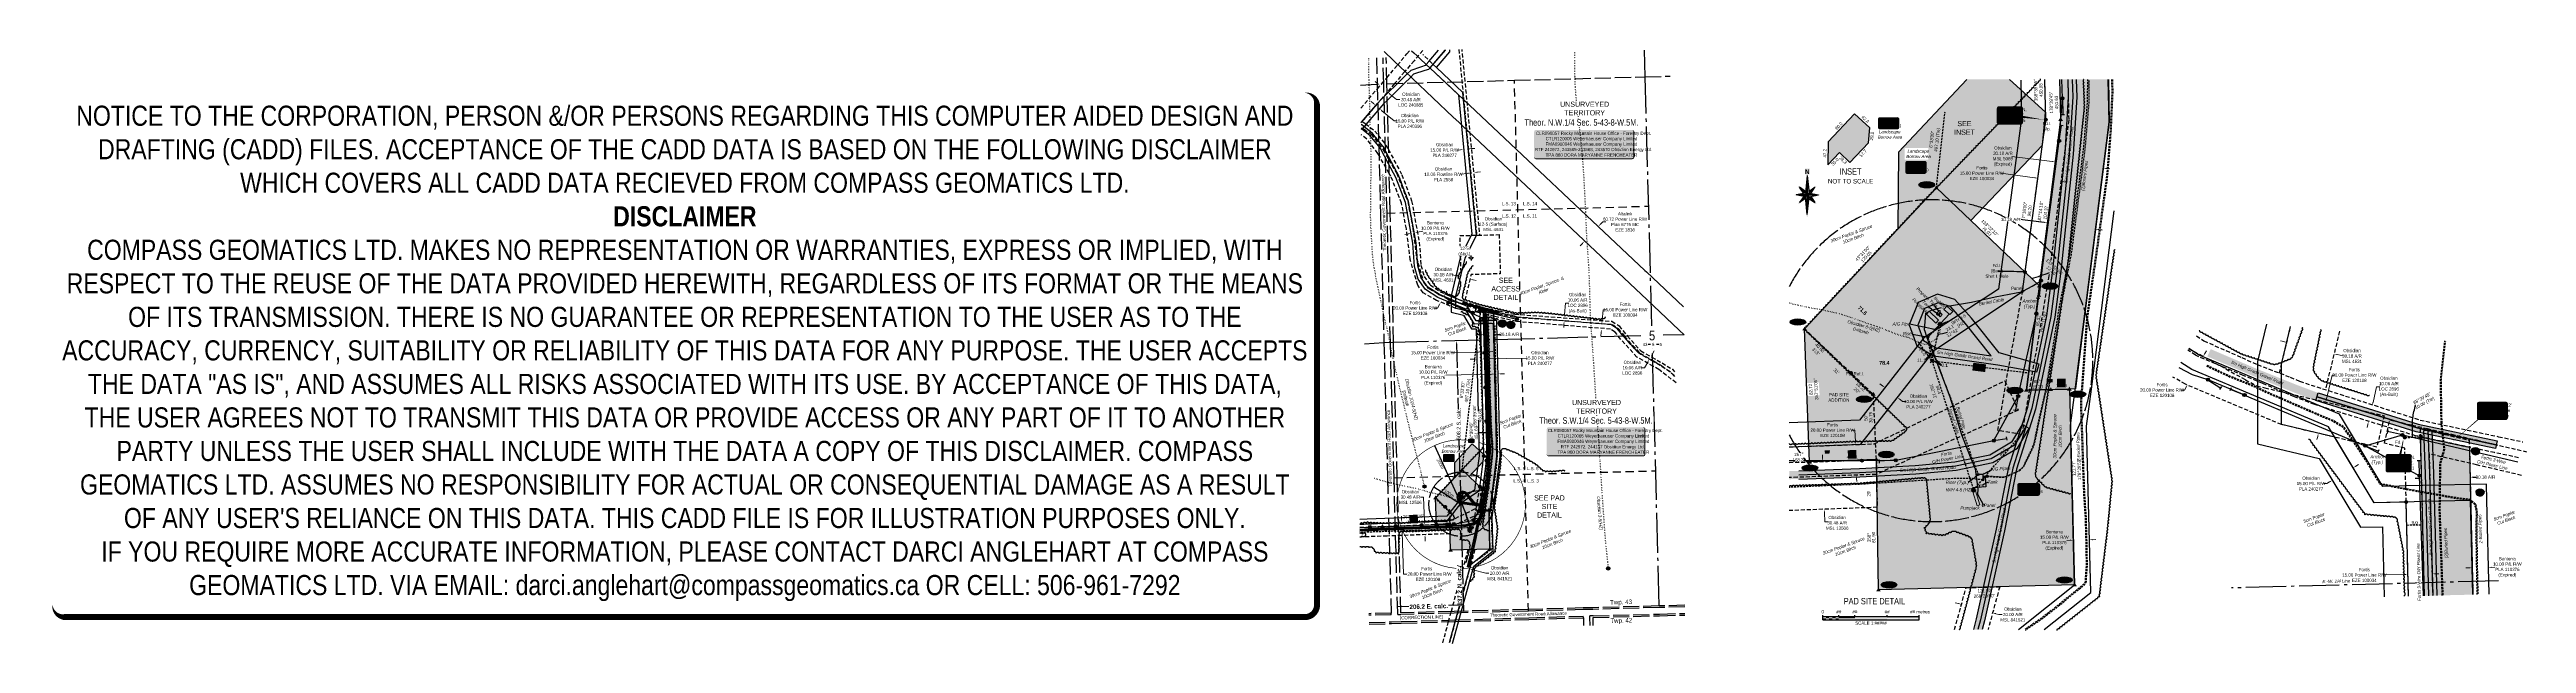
# Model space of a CAD drawing. Extents: x 621743 to 629441, y 5837005 to 5838851.
import ezdxf
from ezdxf.enums import TextEntityAlignment as Align

# ---------------------------------------------------------------- set-up
doc = ezdxf.new("R2010")
doc.units = 0
doc.header["$LTSCALE"] = 5
for name, pattern in [('0', [1, 1, 0]), ('foc-ACCESSROAD', [3.75, 2.5, -1.25]), ('foc-BUFFER', [16.75, 15, -1.75]), ('foc-COORDS', [16.75, 15, -1.75]), ('foc-DOT', [1, 0.2, -0.8]), ('foc-FLOWLINE', [3.75, 2.5, -1.25]), ('foc-LSD', [8, 5, -3]), ('foc-QUARTERLINE', [33, 25, -3, 2, -3]), ('foc-TIELINE', [1.875, 1.25, -0.625]), ('foc-UNSURVEYED', [12.5, 10, -2.5]), ('POWERLINE5', [7.8, 2.4, -0.6, 0.6, -0.6, 0.6, -0.6, 2.4]), ('UG_PIPE', [1.875, 1.25, -0.625])]:
    doc.linetypes.add(name, pattern=pattern)
for name, color, linetype in [('10', 1, 'Continuous'), ('9', 3, 'Continuous'), ('ABADATA-DRILL', 8, 'foc-DOT'), ('ABADATA-DRILL-T', 8, 'Continuous'), ('AS-CABLE', 224, 'foc-CABLE'), ('AS-PIPE-AG', 44, 'Continuous'), ('AS-PIPE-UG', 44, 'UG_PIPE'), ('AS-PIPE-UG-T', 44, 'Continuous'), ('AS-POWER', 104, 'foc-POWER'), ('AS-POWER-EXISTING', 72, 'POWERLINE5'), ('AS-POWER-T', 104, 'Continuous'), ('AS-ROADS', 254, 'Continuous'), ('AS-SURFACE IMPACT', 7, 'Continuous'), ('AS-SYMBOL', 7, 'Continuous'), ('AS-UNDERLAY-H', 141, 'Continuous'), ('AUX-BUFFER', 7, 'foc-BUFFER'), ('C-AR', 13, 'foc-ACCESSROAD'), ('C-RW', 13, 'Continuous'), ('C-SYMBOL', 7, 'Continuous'), ('C-WS', 13, 'foc-ACCESSROAD'), ('CG-NORTH', 7, 'Continuous'), ('D-TXT', 6, 'Continuous'), ('DETAIL-T', 7, 'Continuous'), ('F-EZE', 190, 'foc-FLOWLINE'), ('F-RW', 190, 'Continuous'), ('F-WS-S', 190, 'Continuous'), ('L-2', 7, 'Continuous'), ('L-BD', 7, 'Continuous'), ('L-DETAIL-T', 3, 'Continuous'), ('L-MON', 1, 'Continuous'), ('L-ROAD-T', 7, 'Continuous'), ('L-SECLBL', 7, 'Continuous'), ('L-SECQ', 8, 'foc-QUARTERLINE'), ('L-SECTION-LSD', 7, 'foc-LSD'), ('L-TIE', 7, 'foc-TIELINE'), ('L-UNS-T', 3, 'Continuous'), ('L-USEC', 7, 'foc-UNSURVEYED'), ('P-CROSSINGS', 250, 'Continuous'), ('P-ELEVATION', 7, 'Continuous'), ('P-OFFSETS', 7, 'foc-COORDS'), ('P-PROPOSED', 10, 'Continuous'), ('P-PROPOSED-H', 21, 'Continuous'), ('P-TEMP-BLOCKS', 250, 'Continuous'), ('P-TEMP-H', 41, 'Continuous'), ('P-TEMP_BORROW PIT', 46, 'Continuous'), ('P-TXT', 4, 'Continuous'), ('T-BUSH', 110, '0'), ('T-BUSH-T', 110, 'Continuous'), ('T-EXISTING TFA-T', 220, 'Continuous'), ('T-TIE', 201, 'foc-TIELINE')]:
    doc.layers.add(name, color=color, linetype=linetype)
for name, color, linetype, lineweight in [('C-AR-T', 13, 'Continuous', 9), ('C-RW-T', 13, 'Continuous', 9), ('C-WS-T', 13, 'Continuous', 9), ('F-EZE-T', 190, 'Continuous', 9), ('F-RW-T', 190, 'Continuous', 9), ('T-TEXT', 48, 'Continuous', 18), ('T-TIE-T', 201, 'Continuous', 18)]:
    doc.layers.add(name, color=color, linetype=linetype, lineweight=lineweight)
doc.layers.add('DISCLAIMER', color=7, linetype='Continuous', plot=False)
doc.styles.add('100L', font='ARIALN.TTF', dxfattribs={"height": 11})
doc.styles.add('175L', font='ARIALN.TTF', dxfattribs={"height": 20})
doc.styles.add('80', font='ARIALN.TTF', dxfattribs={"height": 10})
doc.styles.add('80CG', font='ARIALN.TTF', dxfattribs={"height": 10})
doc.styles.add('80L', font='ARIALN.TTF', dxfattribs={"height": 10})
doc.styles.add('80LS', font='ARIALNI.TTF', dxfattribs={"height": 10})
doc.styles.add('BOLD', font='ARIALNB.TTF')
doc.styles.add('Crossing', font='ARIALN.TTF', dxfattribs={"height": 10})
doc.styles.add('ELEVATION', font='ARIALN.TTF', dxfattribs={"height": 2.5})
doc.styles.add('foc-LtypeFont', font='ARIALN.TTF', dxfattribs={"height": 7.35})
doc.styles.add('SIMPLEX', font='ARIALN.TTF')
doc.linetypes.add('foc-CABLE', pattern='A,2,-1,["C",foc-LtypeFont,S=0.2,R=0,X=-0.625,Y=-0.75],-1.24,8', length=12.24)
doc.linetypes.add('foc-POWER', pattern='A,6,-1,["P",foc-LtypeFont,S=0.2,R=0,X=-0.625,Y=-0.75],-1.24,4', length=12.24)
doc.dimstyles.new('CG2011', dxfattribs={"dimscale": 5, "dimtxt": 9, "dimasz": 2, "dimexe": 0.2, "dimexo": 0.0625, "dimgap": 0.5, "dimtad": 0, "dimtih": 1, "dimtoh": 1, "dimzin": 0, "dimdsep": 46, "dimtxsty": '80CG', "dimcen": 0.1, "dimse1": 1, "dimse2": 1, "dimclrd": 256, "dimclrt": 256, "dimaunit": 1, "dimadec": 4, "dimazin": 0, "dimtfac": 0.06, "dimtofl": 0, "dimtmove": 0, "dimatfit": 1, "dimfxl": 0.2, "dimtolj": 1, "dimtzin": 0, "dimlwd": -1, "dimarcsym": 0})
doc.dimstyles.new('Compass 5 000', dxfattribs={"dimscale": 5, "dimtxt": 9, "dimasz": 2, "dimexe": 0.2, "dimexo": 0.0625, "dimgap": 0.5, "dimtad": 0, "dimtih": 1, "dimtoh": 1, "dimzin": 0, "dimdsep": 46, "dimtxsty": '80CG', "dimcen": 0.1, "dimse1": 1, "dimse2": 1, "dimclrd": 256, "dimclrt": 256, "dimaunit": 1, "dimadec": 4, "dimazin": 0, "dimtfac": 0.06, "dimtofl": 0, "dimtmove": 0, "dimatfit": 1, "dimfxl": 0.2, "dimtolj": 1, "dimtzin": 0, "dimlwd": -1, "dimarcsym": 0})

# ---------------------------------------------------------------- blocks, each defined once
blk = doc.blocks.new('*U43')
at = {"color": 0}
for p, q in [((-150, 0), (-150, 15)), ((-150, 10), (150.2, 10)), ((-150, 0), (150.2, 0)), ((-100, 10), (-100, 15)), ((-50, 10), (-50, 15)), ((50, 10), (50, 15)), ((150.2, 0), (150.2, 15))]:
    blk.add_line(p, q, dxfattribs=at)
for points in [[(-150, 5), (-140, 5), (-150, 0), (-140, 0)], [(-140, 10), (-130, 10), (-140, 5), (-130, 5)], [(-130, 5), (-120, 5), (-130, 0), (-120, 0)], [(-120, 10), (-110, 10), (-120, 5), (-110, 5)], [(-110, 5), (-100, 5), (-110, 0), (-100, 0)], [(-100, 10), (-50, 10), (-100, 5), (-50, 5)], [(-50, 5), (50, 5), (-50, 0), (50, 0)], [(50, 10), (150.2, 10), (50, 5), (150.2, 5)]]:
    blk.add_solid(points, dxfattribs=at)
at = {"color": 0, "style": '80'}
blk.add_text('metres', height=10, dxfattribs=at).set_placement((162.2, 20), align=Align.CENTER)
at = {"color": 0, "char_height": 10, "style": '80'}
for s, insert, attachment_point in [('0', (-150, 30.2), 2), ('##', (-100, 30.2), 2), ('##', (-50, 30.2), 2), ('##', (50, 30.2), 2), ('##', (136.7, 30.2), 3), ('SCALE 1:#####', (0.1, -5), 2)]:
    blk.add_mtext(s, dxfattribs=dict(at, insert=insert, attachment_point=attachment_point))
blk = doc.blocks.new('NORTH')
h = blk.add_hatch(color=141)
h.dxf.hatch_style = 1
edge = h.paths.add_edge_path()
edge.add_line((-2, 98), (-11, 98))
edge.add_line((-11, 98), (-11, 125))
edge.add_line((-11, 125), (11, 125))
edge.add_line((11, 125), (11, 98))
edge.add_line((11, 98), (2, 98))
edge.add_line((2, 98), (10, 23))
edge.add_line((10, 23), (40, 43))
edge.add_arc((41, 41), 2, -34, 124, ccw=False)
edge.add_line((43, 40), (22, 9))
edge.add_line((22, 9), (58, 2))
edge.add_arc((58, 0), 2, -78.6499, 78.6499, ccw=False)
edge.add_line((58, -2), (22, -9))
edge.add_line((22, -9), (43, -40))
edge.add_arc((41, -41), 2, -124, 34, ccw=False)
edge.add_line((40, -43), (10, -23))
edge.add_line((10, -23), (2, -103))
edge.add_arc((0, -102), 2, 186, 354, ccw=False)
edge.add_line((-2, -103), (-10, -23))
edge.add_line((-10, -23), (-40, -43))
edge.add_arc((-41, -41), 2, 146, 304, ccw=False)
edge.add_line((-43, -40), (-22, -9))
edge.add_line((-22, -9), (-58, -2))
edge.add_arc((-58, 0), 2, 101.3501, 258.6499, ccw=False)
edge.add_line((-58, 2), (-22, 9))
edge.add_line((-22, 9), (-43, 40))
edge.add_arc((-41, 41), 2, 56, 214, ccw=False)
edge.add_line((-40, 43), (-10, 23))
edge.add_line((-10, 23), (-2, 98))
at = {"linetype": 'Continuous'}
for points in [[(0, 0), (-53, 0), (-9, -9)], [(-37, 37), (-17, 7), (-9, 9)], [(0, 93), (-9, 9), (0, 0)], [(9, 9), (0, 0), (53, 0)], [(9, -9), (0, 0), (0, -93)], [(37, 37), (8, 17), (9, 9)], [(-8, -17), (-9, -9), (-37, -37)], [(17, -7), (9, -9), (37, -37)]]:
    blk.add_hatch(color=14, dxfattribs=at).paths.add_polyline_path(points)
at = {"color": 14, "linetype": 'Continuous'}
for p, q in [((-9, 9), (-53, 0)), ((0, 0), (-53, 0)), ((0, 0), (-37, 37)), ((-17, 7), (-37, 37)), ((-8, 17), (-37, 37)), ((0, 0), (-37, -37)), ((0, 93), (-9, 9)), ((0, 93), (0, 0)), ((0, 93), (9, 9)), ((0, 0), (37, 37)), ((0, 0), (37, -37)), ((0, -93), (0, 0)), ((0, 0), (53, 0)), ((8, 17), (37, 37)), ((9, 9), (53, 0)), ((17, 7), (37, 37)), ((-9, -9), (-53, 0)), ((-17, -7), (-37, -37)), ((-8, -17), (-37, -37)), ((0, -93), (-9, -9)), ((0, -93), (9, -9)), ((8, -17), (37, -37)), ((9, -9), (53, 0)), ((17, -7), (17, -7)), ((17, -7), (37, -37))]:
    blk.add_line(p, q, dxfattribs=at)
at = {"color": 14, "style": 'BOLD'}
blk.add_text('N', height=21.1, dxfattribs=at).set_placement((0, 111), align=Align.MIDDLE_CENTER)
blk = doc.blocks.new('we')
at = {"layer": 'P-ELEVATION'}
h = blk.add_hatch(color=111, dxfattribs=at)
h.dxf.hatch_style = 1
edge = h.paths.add_edge_path()
edge.add_ellipse((0, 0), major_axis=(-24.4, 0), ratio=0.410256, start_angle=0, end_angle=360)
at = {"layer": 'P-ELEVATION', "color": 7, "flags": 128}
blk.add_lwpolyline([(0, 0, 12.5, 0, 0), (-12.4, -6.4, 0, 0, 0)], format="xyseb", dxfattribs=at)
at = {"layer": 'P-ELEVATION', "color": 7}
blk.add_ellipse((0, 0), major_axis=(-24.4, 0), ratio=0.410256, dxfattribs=at)
at = {"layer": 'P-ELEVATION', "style": '80'}
blk.add_attdef('ELEVATION', text='', height=10, dxfattribs=at).set_placement((0, 0), align=Align.MIDDLE_CENTER)
blk = doc.blocks.new('POWERPOLE')
h = blk.add_hatch(color=255)
edge = h.paths.add_edge_path()
edge.add_arc((0, 0), 0.96, 0, 360)
at = {"linetype": 'Continuous'}
for p, q in [((0.7, -0.7), (-0.7, 0.7)), ((-0.7, -0.7), (0.7, 0.7))]:
    blk.add_line(p, q, dxfattribs=at)
blk.add_circle((0, 0), 0.96, dxfattribs=at)
blk = doc.blocks.new('*U56')
at = {"color": 72}
blk.add_line((-1.1, 0), (1.1, 0), dxfattribs=at)
at = {"layer": 'AS-SYMBOL', "color": 72, "flags": 128}
blk.add_lwpolyline([(-0.3, 10.1), (0, 0)], dxfattribs=at)
blk = doc.blocks.new('*U57')
at = {"color": 72}
blk.add_line((1.1, -0.2), (-1.1, 0.2), dxfattribs=at)
at = {"layer": 'AS-SYMBOL', "color": 72, "flags": 128}
blk.add_lwpolyline([(-1.4, -9.5), (0, 0)], dxfattribs=at)
blk = doc.blocks.new('*U58')
at = {"color": 72}
blk.add_line((-1.1, 0.2), (1.1, -0.2), dxfattribs=at)
at = {"layer": 'AS-SYMBOL', "color": 72, "flags": 128}
blk.add_lwpolyline([(1.7, 8.6), (0, 0)], dxfattribs=at)
blk = doc.blocks.new('*U59')
at = {"color": 72}
blk.add_line((0.2, -1.1), (-0.2, 1.1), dxfattribs=at)
at = {"layer": 'AS-SYMBOL', "color": 72, "flags": 128}
blk.add_lwpolyline([(-8.1, -1.3), (0, 0)], dxfattribs=at)
blk = doc.blocks.new('*U60')
at = {"color": 72}
blk.add_line((-0.1, 1.1), (0.1, -1.1), dxfattribs=at)
at = {"layer": 'AS-SYMBOL', "color": 72, "flags": 128}
blk.add_lwpolyline([(10.5, 0.6), (0, 0)], dxfattribs=at)
blk = doc.blocks.new('*U61')
at = {"color": 72}
blk.add_line((-1.1, 0.1), (1.1, -0.1), dxfattribs=at)
at = {"layer": 'AS-SYMBOL', "color": 72, "flags": 128}
blk.add_lwpolyline([(1.2, 9.4), (0, 0)], dxfattribs=at)
blk = doc.blocks.new('*U62')
at = {"color": 72}
blk.add_line((1.1, -0.1), (-1.1, 0.1), dxfattribs=at)
at = {"layer": 'AS-SYMBOL', "color": 72, "flags": 128}
blk.add_lwpolyline([(-1, -9.6), (0, 0)], dxfattribs=at)
blk = doc.blocks.new('*U51')
h = blk.add_hatch(color=50)
edge = h.paths.add_edge_path()
edge.add_line((-29, -20), (29, -20))
edge.add_arc((29, -14), 6, 270, 360)
edge.add_line((35, -14), (35, 12.5))
edge.add_arc((29, 12.5), 6, 0, 90)
edge.add_line((29, 18.5), (-29, 18.5))
edge.add_arc((-29, 12.5), 6, 90, 180)
edge.add_line((-35, 12.5), (-35, -14))
edge.add_arc((-29, -14), 6, 180, 270)
at = {"color": 240, "flags": 128}
blk.add_lwpolyline([(-29, -20, 3, 3, 0), (29, -20, 3, 3, 0.414214), (35, -14, 3, 3, 0), (35, 12.5, 3, 0, 0.414214), (29, 18.5, 0, 0, 0), (-29, 18.5, 0, 0, 0.414214), (-35, 12.5, 0, 0, 0), (-35, -14, 0, 3, 0.414214)], format="xyseb", close=True, dxfattribs=at)
at = {"color": 240, "style": '80'}
blk.add_attdef('ENTER_TEXT_001', (-26.8, -4.9), '', height=10, dxfattribs=at)
blk = doc.blocks.new('*U63')
h = blk.add_hatch(color=254)
edge = h.paths.add_edge_path()
edge.add_line((-34, -28.5), (34, -28.5))
edge.add_arc((34, -22.5), 6, 270, 360)
edge.add_line((40, -22.5), (40, 21))
edge.add_arc((34, 21), 6, 0, 90)
edge.add_line((34, 27), (-34, 27))
edge.add_arc((-34, 21), 6, 90, 180)
edge.add_line((-40, 21), (-40, -22.5))
edge.add_arc((-34, -22.5), 6, 180, 270)
at = {"color": 1, "flags": 128}
blk.add_lwpolyline([(-34, -28.5, 3, 3, 0), (34, -28.5, 3, 3, 0.414214), (40, -22.5, 3, 3, 0), (40, 21, 3, 0, 0.414214), (34, 27, 0, 0, 0), (-34, 27, 0, 0, 0.414214), (-40, 21, 0, 0, 0), (-40, -22.5, 0, 3, 0.414214)], format="xyseb", close=True, dxfattribs=at)
blk.add_lwpolyline([(106.8, -14.7, 0, 10, 0), (0, 0, 5, 5, 0)], format="xyseb", dxfattribs=at)
at = {"color": 1, "style": '80'}
blk.add_attdef('ENTER_TEXT_001', (-36, -5), '', height=10, dxfattribs=at)
blk = doc.blocks.new('*U64')
h = blk.add_hatch(color=191)
edge = h.paths.add_edge_path()
edge.add_line((-26.5, -20.4), (26.5, -20.4))
edge.add_arc((26.5, -14.4), 6, 270, 360)
edge.add_line((32.5, -14.4), (32.5, 12.5))
edge.add_arc((26.5, 12.5), 6, 0, 90)
edge.add_line((26.5, 18.5), (-26.5, 18.5))
edge.add_arc((-26.5, 12.5), 6, 90, 180)
edge.add_line((-32.5, 12.5), (-32.5, -14.4))
edge.add_arc((-26.5, -14.4), 6, 180, 270)
at = {"color": 250, "flags": 128}
blk.add_lwpolyline([(-26.5, -20.4, 3, 3, 0), (26.5, -20.4, 3, 3, 0.414214), (32.5, -14.4, 3, 3, 0), (32.5, 12.5, 3, 0, 0.414214), (26.5, 18.5, 0, 0, 0), (-26.5, 18.5, 0, 0, 0.414214), (-32.5, 12.5, 0, 0, 0), (-32.5, -14.4, 0, 3, 0.414214)], format="xyseb", close=True, dxfattribs=at)
at = {"flags": 128}
blk.add_lwpolyline([(-18, -10.7, 0, 7.5, 0), (0, 0, 0, 0, 0)], format="xyseb", dxfattribs=at)
at = {"color": 250}
for tag, p, height, style in [('TEMP_AREA_W1_001', (-9.2, 2.2), 12, 'BOLD'), ('ENTER_TEXT_001', (-30.7, -12.5), 9, '80')]:
    blk.add_attdef(tag, p, '', height=height, dxfattribs=dict(at, style=style))
blk = doc.blocks.new('*U65')
h = blk.add_hatch(color=191)
edge = h.paths.add_edge_path()
edge.add_line((-26.5, -18.1), (26.5, -18.1))
edge.add_arc((26.5, -12.1), 6, 270, 360)
edge.add_line((32.5, -12.1), (32.5, 12.5))
edge.add_arc((26.5, 12.5), 6, 0, 90)
edge.add_line((26.5, 18.5), (-26.5, 18.5))
edge.add_arc((-26.5, 12.5), 6, 90, 180)
edge.add_line((-32.5, 12.5), (-32.5, -12.1))
edge.add_arc((-26.5, -12.1), 6, 180, 270)
at = {"color": 250, "flags": 128}
blk.add_lwpolyline([(-26.5, -18.1, 3, 3, 0), (26.5, -18.1, 3, 3, 0.414214), (32.5, -12.1, 3, 3, 0), (32.5, 12.5, 3, 0, 0.414214), (26.5, 18.5, 0, 0, 0), (-26.5, 18.5, 0, 0, 0.414214), (-32.5, 12.5, 0, 0, 0), (-32.5, -12.1, 0, 3, 0.414214)], format="xyseb", close=True, dxfattribs=at)
at = {"flags": 128}
blk.add_lwpolyline([(-18, -10.7, 0, 7.5, 0), (0, 0, 0, 0, 0)], format="xyseb", dxfattribs=at)
at = {"color": 250}
for tag, p, height, style in [('TEMP_AREA_W1_001', (-9.2, 2.2), 12, 'BOLD'), ('ENTER_TEXT_001', (-30.7, -12.5), 9, '80')]:
    blk.add_attdef(tag, p, '', height=height, dxfattribs=dict(at, style=style))
blk = doc.blocks.new('*D66')
at = {"layer": 'C-AR-T', "transparency": 16777216}
for p, q in [((627675.4, 5837129.4), (627665.7, 5837132)), ((627791.5, 5837097.8), (627801.1, 5837095.2)), ((627801.1, 5837095.2), (627811.1, 5837095.2))]:
    blk.add_line(p, q, dxfattribs=at)
for points in [[(627675.8, 5837131), (627674.9, 5837127.8), (627685, 5837126.7)], [(627791.9, 5837099.4), (627791, 5837096.2), (627781.8, 5837100.4)]]:
    blk.add_solid(points, dxfattribs=at)
at = {"layer": 'C-AR-T', "transparency": 16777216, "insert": (627844.6, 5837095.2), "char_height": 10, "attachment_point": 5, "style": '80CG'}
blk.add_mtext('\\A1;Obsidian\\P20.00 A/R\\PMSL 841521', dxfattribs=at)
blk = doc.blocks.new('*D67')
at = {"layer": 'C-AR-T', "transparency": 16777216}
for p, q in [((627966.7, 5838502.8), (627841.7, 5838518.8)), ((628136.2, 5838481.2), (628146.1, 5838479.9))]:
    blk.add_line(p, q, dxfattribs=at)
for points in [[(627966.9, 5838504.5), (627966.5, 5838501.2), (627976.6, 5838501.6)], [(628136.4, 5838482.8), (628136, 5838479.5), (628126.3, 5838482.4)]]:
    blk.add_solid(points, dxfattribs=at)
at = {"layer": 'C-AR-T', "transparency": 16777216, "insert": (627813.8, 5838518.8), "char_height": 10, "attachment_point": 5, "style": '80CG'}
blk.add_mtext('\\A1;Obsidian\\P30.18 A/R\\PMSL 5069\\P(Expired)', dxfattribs=at)
blk = doc.blocks.new('*D68')
at = {"layer": 'C-RW-T', "transparency": 16777216}
for p, q in [((627439.3, 5837806.4), (627431.5, 5837812.6)), ((627494.4, 5837763.3), (627502.3, 5837757.1)), ((627502.3, 5837757.1), (627512.3, 5837757.1))]:
    blk.add_line(p, q, dxfattribs=at)
for points in [[(627440.4, 5837807.7), (627438.3, 5837805.1), (627447.2, 5837800.3)], [(627495.5, 5837764.6), (627493.4, 5837762), (627486.6, 5837769.4)]]:
    blk.add_solid(points, dxfattribs=at)
at = {"layer": 'C-RW-T', "transparency": 16777216, "insert": (627551.4, 5837757.1), "char_height": 10, "attachment_point": 5, "style": '80CG'}
blk.add_mtext('\\A1;Obsidian\\P10.00 P/L R/W\\PPLA 240277', dxfattribs=at)
blk = doc.blocks.new('*D69')
at = {"layer": 'F-EZE-T', "transparency": 16777216}
for p, q in [((627354.1, 5837668.2), (627344.1, 5837668.2)), ((627355.3, 5837633.4), (627354.1, 5837668.2)), ((627359.3, 5837518.3), (627359.7, 5837508.3))]:
    blk.add_line(p, q, dxfattribs=at)
for points in [[(627357, 5837633.4), (627353.6, 5837633.3), (627355.7, 5837623.4)], [(627361, 5837518.4), (627357.7, 5837518.3), (627359, 5837528.3)]]:
    blk.add_solid(points, dxfattribs=at)
at = {"layer": 'F-EZE-T', "transparency": 16777216, "insert": (627284.5, 5837668.2), "char_height": 10, "attachment_point": 5, "style": '80CG'}
blk.add_mtext('\\A1;Fortis\\P20.00 Power Line R/W\\PEZE 120108', dxfattribs=at)
blk = doc.blocks.new('*D70')
at = {"layer": 'F-EZE-T', "transparency": 16777216}
for p, q in [((628022.9, 5837326), (628012.9, 5837325.7)), ((628092.9, 5837327.8), (628102.9, 5837328.1))]:
    blk.add_line(p, q, dxfattribs=at)
for points in [[(628022.9, 5837327.6), (628023, 5837324.3), (628032.9, 5837326.2)], [(628092.8, 5837329.5), (628092.9, 5837326.1), (628082.9, 5837327.5)]]:
    blk.add_solid(points, dxfattribs=at)
at = {"layer": 'F-EZE-T', "transparency": 16777216, "insert": (627973.8, 5837325.7), "char_height": 10, "attachment_point": 5, "style": '80CG'}
blk.add_mtext('\\A1;Bonterra\\P15.00 P/L R/W\\PPLA 110376\\P(Expired)', dxfattribs=at)
blk = doc.blocks.new('*D71')
at = {"layer": 'F-EZE-T', "transparency": 16777216}
for p, q in [((627912.7, 5838452.5), (627807.7, 5838466.8)), ((628003.3, 5838440.2), (628013.2, 5838438.9))]:
    blk.add_line(p, q, dxfattribs=at)
for points in [[(627912.9, 5838454.2), (627912.5, 5838450.9), (627922.6, 5838451.2)], [(628003.5, 5838441.9), (628003.1, 5838438.6), (627993.4, 5838441.6)]]:
    blk.add_solid(points, dxfattribs=at)
at = {"layer": 'F-EZE-T', "transparency": 16777216, "insert": (627748.5, 5838466.8), "char_height": 10, "attachment_point": 5, "style": '80CG'}
blk.add_mtext('\\A1;Fortis\\P15.00 Power Line R/W\\PEZE 100034', dxfattribs=at)
blk = doc.blocks.new('*D72')
at = {"layer": 'P-TXT', "transparency": 16777216}
for p, q in [((627942.5, 5838313.2), (627866, 5838322.9)), ((628112.1, 5838291.6), (628122.1, 5838290.3))]:
    blk.add_line(p, q, dxfattribs=at)
for points in [[(627942.7, 5838314.8), (627942.3, 5838311.5), (627952.4, 5838311.9)], [(628112.3, 5838293.2), (628111.9, 5838289.9), (628102.2, 5838292.8)]]:
    blk.add_solid(points, dxfattribs=at)
at = {"layer": 'P-TXT', "transparency": 16777216, "insert": (627838.3, 5838322.9), "char_height": 10, "attachment_point": 5, "style": '80CG', "bg_fill": 3, "box_fill_scale": 1.1, "bg_fill_color": 256, "bg_fill_true_color": 13158600, "bg_fill_transparency": 0}
blk.add_mtext('\\A1;30.18 A/R', dxfattribs=at)
blk = doc.blocks.new('GAS')
h = blk.add_hatch(color=255)
h.dxf.hatch_style = 1
edge = h.paths.add_edge_path()
edge.add_arc((0, 0), 0.9, 0, 360)
for p, q in [((-0.8, 0), (-1.6, 0)), ((-0.6, 0.6), (-1.1, 1.1)), ((0, 0.8), (0, 1.6)), ((0.6, 0.6), (1.1, 1.1)), ((1.6, 0), (0.8, 0)), ((-0.6, -0.6), (-1.1, -1.1)), ((0, -0.8), (0, -1.6)), ((1.1, -1.1), (0.6, -0.6))]:
    blk.add_line(p, q)
blk.add_circle((0, 0), 0.8)
blk = doc.blocks.new('RISER')
h = blk.add_hatch(color=255)
h.dxf.hatch_style = 1
edge = h.paths.add_edge_path()
edge.add_arc((0, 0), 0.7, 0, 360)
blk.add_hatch(color=48).paths.add_polyline_path([(0.6, -0.2), (-0.6, -0.2, 0.774597)])
at = {"color": 48}
blk.add_line((-0.6, -0.2), (0.6, -0.2), dxfattribs=at)
blk.add_circle((0, 0), 0.6, dxfattribs=at)
blk = doc.blocks.new('*U55')
at = {"color": 48}
for p, q in [((1.2, 2.1), (0, 0.8)), ((2.1, 1.3), (0.8, 0))]:
    blk.add_line(p, q, dxfattribs=at)
for centre, start, end in [((0.4, 0.4), 135.6859, 315.6859), ((1.7, 1.7), 315.6859, 495.6859)]:
    blk.add_arc(centre, 0.6, start, end, dxfattribs=at)
blk = doc.blocks.new('STRIA')
blk.add_hatch(color=255).paths.add_polyline_path([(0, 1.5), (-1.5, -0.9), (1.4, -0.9)])
blk = doc.blocks.new('STRIAA')
blk.add_blockref('STRIA', (0, 0))
blk = doc.blocks.new('STRIB')
at = {"color": 1}
blk.add_solid([(-1.1, -0.7), (0, 1.1), (1, -0.7)], dxfattribs=at)
blk = doc.blocks.new('STRIBB')
blk.add_blockref('STRIB', (0, 0))
blk = doc.blocks.new('STRICC')
for name in ['STRIAA', 'STRIBB']:
    blk.add_blockref(name, (0, 0))
blk = doc.blocks.new('fdspike')
blk.add_blockref('STRICC', (0, 0))
blk = doc.blocks.new('fdia')
at = {"color": 255, "const_width": 1}
blk.add_lwpolyline([(-0.5, 0, 1), (0.5, 0, 1)], format="xyb", close=True, dxfattribs=at)
blk = doc.blocks.new('Fdiaa')
blk.add_blockref('fdia', (0, 0))
blk = doc.blocks.new('fdib')
at = {"color": 1, "const_width": 1.6}
blk.add_lwpolyline([(-0.4, 0, 1), (0.4, 0, 1)], format="xyb", close=True, dxfattribs=at)
at = {"color": 1}
blk.add_circle((0, 0), 0.8, dxfattribs=at)
blk = doc.blocks.new('Fdibb')
blk.add_blockref('fdib', (0, 0))
blk = doc.blocks.new('fdicc')
for name in ['Fdibb', 'Fdiaa']:
    blk.add_blockref(name, (0, 0))
blk = doc.blocks.new('FDI')
blk.add_blockref('fdicc', (0, 0))
blk = doc.blocks.new('TRIA')
blk.add_hatch(color=255).paths.add_polyline_path([(0, 1.5), (-1.5, -0.9), (1.4, -0.9)])
blk = doc.blocks.new('TRIAA')
blk.add_blockref('TRIA', (0, 0))
blk = doc.blocks.new('TRIB')
at = {"color": 1}
blk.add_lwpolyline([(-1.1, -0.7), (0, 1.1), (1, -0.7)], close=True, dxfattribs=at)
blk = doc.blocks.new('TRIBB')
blk.add_blockref('TRIB', (0, 0))
blk = doc.blocks.new('TRICC')
for name in ['TRIAA', 'TRIBB']:
    blk.add_blockref(name, (0, 0))
blk = doc.blocks.new('plspike')
blk.add_blockref('TRICC', (0, 0))
blk = doc.blocks.new('WC')
at = {"layer": 'L-MON'}
h = blk.add_hatch(color=255, dxfattribs=at)
h.dxf.hatch_style = 1
edge = h.paths.add_edge_path()
edge.add_arc((0, 0), 0.9, 0, 360)
at = {"layer": 'L-MON', "color": 240, "flags": 128}
for points in [[(-0.6, 0.5), (-1.2, 1.1)], [(0.5, 0.6), (1.1, 1.2)], [(-1.2, -1.2), (-0.6, -0.6)], [(1.2, -1.2), (0.6, -0.6)]]:
    blk.add_lwpolyline(points, dxfattribs=at)
at = {"layer": 'L-MON', "color": 240}
for radius in [0.8, 0.373]:
    blk.add_circle((0, 0), radius, dxfattribs=at)
blk = doc.blocks.new('L-SECLBL')
at = {"layer": '9', "color": 7}
for p, q in [((-5.1, -27.8), (-12.3, -27.8)), ((20.7, -27.8), (13.5, -27.8))]:
    blk.add_line(p, q, dxfattribs=at)
at = {"layer": '10', "color": 2, "style": 'SIMPLEX'}
blk.add_attdef('SEC', text='', height=30, dxfattribs=at).set_placement((0, 0), align=Align.MIDDLE)
at = {"layer": '10', "color": 5, "style": '80L'}
blk.add_attdef('TWP', text='', height=9.5, dxfattribs=at).set_placement((-14.4, -27.4), align=Align.MIDDLE_RIGHT)
blk.add_attdef('RGE', text='', height=9.5, dxfattribs=at).set_placement((3.6, -27.4), align=Align.MIDDLE_CENTER)
blk.add_attdef('MER', text='', height=9.5, dxfattribs=at).set_placement((23.2, -27.4), align=Align.MIDDLE_LEFT)
blk = doc.blocks.new('LABEL_ROAD_THEORETIC')
at = {"layer": 'L-ROAD-T', "style": '80L'}
blk.add_text('Theoretic Government Road Allowance', height=10, dxfattribs=at).set_placement((0, 0), align=Align.MIDDLE_CENTER)
blk = doc.blocks.new('*U73')
h = blk.add_hatch(color=255)
edge = h.paths.add_edge_path()
edge.add_line((-146.5, -45.5), (146.5, -45.5))
edge.add_arc((146.5, -39.5), 6, 270, 360)
edge.add_line((152.5, -39.5), (152.5, 38))
edge.add_arc((146.5, 38), 6, 0, 90)
edge.add_line((146.5, 44), (-146.5, 44))
edge.add_arc((-146.5, 38), 6, 90, 180)
edge.add_line((-152.5, 38), (-152.5, -39.5))
edge.add_arc((-146.5, -39.5), 6, 180, 270)
at = {"color": 44, "flags": 128}
blk.add_lwpolyline([(-146.5, -45.5, 3, 3, 0), (146.5, -45.5, 3, 3, 0.414214), (152.5, -39.5, 3, 3, 0), (152.5, 38, 3, 0, 0.414214), (146.5, 44, 0, 0, 0), (-146.5, 44, 0, 0, 0.414214), (-152.5, 38, 0, 0, 0), (-152.5, -39.5, 0, 3, 0.414214)], format="xyseb", close=True, dxfattribs=at)
at = {"color": 44, "style": '80'}
blk.add_attdef('ENTER_TEXT_001', (-36, -5), '', height=10, dxfattribs=at)
blk = doc.blocks.new('*U74')
h = blk.add_hatch(color=255)
edge = h.paths.add_edge_path()
edge.add_line((-149, -45.5), (149, -45.5))
edge.add_arc((149, -39.5), 6, 270, 360)
edge.add_line((155, -39.5), (155, 38))
edge.add_arc((149, 38), 6, 0, 90)
edge.add_line((149, 44), (-149, 44))
edge.add_arc((-149, 38), 6, 90, 180)
edge.add_line((-155, 38), (-155, -39.5))
edge.add_arc((-149, -39.5), 6, 180, 270)
at = {"color": 44, "flags": 128}
blk.add_lwpolyline([(-149, -45.5, 3, 3, 0), (149, -45.5, 3, 3, 0.414214), (155, -39.5, 3, 3, 0), (155, 38, 3, 0, 0.414214), (149, 44, 0, 0, 0), (-149, 44, 0, 0, 0.414214), (-155, 38, 0, 0, 0), (-155, -39.5, 0, 3, 0.414214)], format="xyseb", close=True, dxfattribs=at)
at = {"color": 44, "style": '80'}
blk.add_attdef('ENTER_TEXT_001', (-36, -5), '', height=10, dxfattribs=at)
blk = doc.blocks.new('*D75')
at = {"layer": 'P-OFFSETS', "transparency": 16777216}
for p, q in [((626115.5, 5837936.3), (626121.4, 5837733)), ((626130.1, 5837438.1), (626124.1, 5837641.4))]:
    blk.add_line(p, q, dxfattribs=at)
blk.add_solid([(626117.1, 5837936.3), (626113.8, 5837936.2), (626115.2, 5837946.3)], dxfattribs=at)
at = {"layer": 'P-OFFSETS', "transparency": 16777216, "insert": (626122.8, 5837687.2), "char_height": 10, "attachment_point": 5, "rotation": 90, "style": '80CG'}
blk.add_mtext('\\A1;{\\H1.2x;508.2 S. calc.}', dxfattribs=at)
blk = doc.blocks.new('_None')
blk = doc.blocks.new('Temporary Area')
h = blk.add_hatch(color=191)
h.dxf.hatch_style = 1
h.paths.add_polyline_path([(-16.8, -9.4), (16.3, -9.4), (16.3, 9.1), (-16.8, 9.1)])
at = {"color": 250}
for points in [[(-17, -9.6), (16.5, -9.6), (16.5, 9.3), (-17, 9.3)], [(-16.9, -9.5), (16.4, -9.5), (16.4, 9.2), (-16.9, 9.2)]]:
    blk.add_lwpolyline(points, close=True, dxfattribs=at)
at = {"color": 250, "style": '80L'}
blk.add_attdef('TEMPORARY', text='', height=9, dxfattribs=at).set_placement((0, -0.1), align=Align.MIDDLE_CENTER)
blk = doc.blocks.new('*D76')
at = {"layer": 'C-AR-T', "transparency": 16777216}
for p, q in [((626013.7, 5837460.1), (626003.7, 5837460.1)), ((626016.5, 5837383.9), (626013.7, 5837460.1)), ((626018.4, 5837333.5), (626018.7, 5837323.5))]:
    blk.add_line(p, q, dxfattribs=at)
for points in [[(626018.2, 5837384), (626014.8, 5837383.8), (626016.9, 5837373.9)], [(626020, 5837333.5), (626016.7, 5837333.4), (626018, 5837343.5)]]:
    blk.add_solid(points, dxfattribs=at)
at = {"layer": 'C-AR-T', "transparency": 16777216, "insert": (625972.6, 5837460.1), "char_height": 10, "attachment_point": 5, "style": '80CG'}
blk.add_mtext('\\A1;Obsidian\\P30.48 A/R\\PMSL 12506', dxfattribs=at)
blk = doc.blocks.new('*D77')
at = {"layer": 'C-AR-T', "transparency": 16777216}
for p, q in [((626724.9, 5837905.6), (626729.9, 5837914.3)), ((626700.1, 5837862.3), (626690.1, 5837862.3)), ((626710, 5837879.5), (626700.1, 5837862.3))]:
    blk.add_line(p, q, dxfattribs=at)
for points in [[(626723.4, 5837906.5), (626726.3, 5837904.8), (626719.9, 5837897)], [(626708.5, 5837880.4), (626711.4, 5837878.7), (626714.9, 5837888.2)]]:
    blk.add_solid(points, dxfattribs=at)
at = {"layer": 'C-AR-T', "transparency": 16777216, "insert": (626662.2, 5837862.3), "char_height": 10, "attachment_point": 5, "style": '80CG'}
blk.add_mtext('\\A1;Obsidian\\P10.06 A/R\\PLOC 2896', dxfattribs=at)
blk = doc.blocks.new('*D78')
at = {"layer": 'C-AR-T', "transparency": 16777216}
for p, q in [((626127.6, 5837244.9), (626118, 5837247.5)), ((626166.3, 5837234.4), (626206.5, 5837223.4)), ((626206.5, 5837223.4), (626216.5, 5837223.4))]:
    blk.add_line(p, q, dxfattribs=at)
for points in [[(626128.1, 5837246.5), (626127.2, 5837243.3), (626137.3, 5837242.3)], [(626166.7, 5837236), (626165.8, 5837232.8), (626156.6, 5837237)]]:
    blk.add_solid(points, dxfattribs=at)
at = {"layer": 'C-AR-T', "transparency": 16777216, "insert": (626250, 5837223.4), "char_height": 10, "attachment_point": 5, "style": '80CG'}
blk.add_mtext('\\A1;Obsidian\\P20.00 A/R\\PMSL 841521', dxfattribs=at)
blk = doc.blocks.new('*D79')
at = {"layer": 'C-AR-T', "transparency": 16777216}
for p, q in [((626118.9, 5838147.4), (626102.8, 5838151.3)), ((626167.6, 5838135.5), (626177.4, 5838133.1))]:
    blk.add_line(p, q, dxfattribs=at)
for points in [[(626119.3, 5838149), (626118.5, 5838145.7), (626128.6, 5838145)], [(626168, 5838137.1), (626167.2, 5838133.9), (626157.9, 5838137.9)]]:
    blk.add_solid(points, dxfattribs=at)
at = {"layer": 'C-AR-T', "transparency": 16777216, "insert": (626075.1, 5838151.3), "char_height": 10, "attachment_point": 5, "style": '80CG'}
blk.add_mtext('\\A1;Obsidian\\P30.18 A/R\\PMSL 4631', dxfattribs=at)
blk = doc.blocks.new('*D80')
at = {"layer": 'C-AR-T', "transparency": 16777216}
for p, q in [((626451.8, 5838027.2), (626454.4, 5838062.9)), ((626454.4, 5838062.9), (626464.4, 5838062.9)), ((626449.6, 5837997.3), (626448.9, 5837987.3))]:
    blk.add_line(p, q, dxfattribs=at)
for points in [[(626448, 5837997.4), (626451.3, 5837997.2), (626450.3, 5838007.3)], [(626450.1, 5838027.3), (626453.5, 5838027.1), (626451.1, 5838017.2)]]:
    blk.add_solid(points, dxfattribs=at)
at = {"layer": 'C-AR-T', "transparency": 16777216, "insert": (626492.3, 5838062.9), "char_height": 10, "attachment_point": 5, "style": '80CG'}
blk.add_mtext('\\A1;Obsidian\\P10.06 A/R\\PLOC 2896\\P(As-Built)', dxfattribs=at)
blk = doc.blocks.new('*D81')
at = {"layer": 'C-RW-T', "transparency": 16777216}
for p, q in [((625870.7, 5838745.5), (625863, 5838752)), ((625909.1, 5838712.8), (625929.5, 5838695.4)), ((625929.5, 5838695.4), (625939.5, 5838695.4))]:
    blk.add_line(p, q, dxfattribs=at)
for points in [[(625871.7, 5838746.8), (625869.6, 5838744.3), (625878.3, 5838739.1)], [(625910.2, 5838714.1), (625908, 5838711.6), (625901.5, 5838719.3)]]:
    blk.add_solid(points, dxfattribs=at)
at = {"layer": 'C-RW-T', "transparency": 16777216, "insert": (625973.9, 5838695.4), "char_height": 10, "attachment_point": 5, "style": '80CG'}
blk.add_mtext('\\A1;Obsidian\\P30.48 A/R\\PLOC 240885', dxfattribs=at)
blk = doc.blocks.new('*D82')
at = {"layer": 'C-RW-T', "transparency": 16777216}
for p, q in [((626127.9, 5838539.7), (626118, 5838538.8)), ((626162.8, 5838543.1), (626172.7, 5838544))]:
    blk.add_line(p, q, dxfattribs=at)
for points in [[(626127.8, 5838541.4), (626128.1, 5838538.1), (626137.9, 5838540.7)], [(626162.6, 5838544.7), (626162.9, 5838541.4), (626152.8, 5838542.1)]]:
    blk.add_solid(points, dxfattribs=at)
at = {"layer": 'C-RW-T', "transparency": 16777216, "insert": (626078.9, 5838538.8), "char_height": 10, "attachment_point": 5, "style": '80CG'}
blk.add_mtext('\\A1;Obsidian\\P15.00 P/L R/W\\PPLA 240277', dxfattribs=at)
blk = doc.blocks.new('*D83')
at = {"layer": 'C-RW-T', "transparency": 16777216}
for p, q in [((626168.8, 5837888.5), (626158.8, 5837888.3)), ((626203.8, 5837889.3), (626336, 5837892.4))]:
    blk.add_line(p, q, dxfattribs=at)
for points in [[(626168.8, 5837890.2), (626168.8, 5837886.8), (626178.8, 5837888.7)], [(626203.8, 5837891), (626203.9, 5837887.6), (626193.8, 5837889.1)]]:
    blk.add_solid(points, dxfattribs=at)
at = {"layer": 'C-RW-T', "transparency": 16777216, "insert": (626375.1, 5837892.4), "char_height": 10, "attachment_point": 5, "style": '80CG'}
blk.add_mtext('\\A1;Obsidian\\P15.00 P/L R/W\\PPLA 240277', dxfattribs=at)
blk = doc.blocks.new('*D84')
at = {"layer": 'C-RW-T', "transparency": 16777216}
for p, q in [((625857.9, 5838683.5), (625850.2, 5838690)), ((625884.2, 5838661), (625921.6, 5838629.2)), ((625921.6, 5838629.2), (625931.6, 5838629.2))]:
    blk.add_line(p, q, dxfattribs=at)
for points in [[(625858.9, 5838684.7), (625856.8, 5838682.2), (625865.5, 5838677)], [(625885.3, 5838662.3), (625883.2, 5838659.8), (625876.6, 5838667.5)]]:
    blk.add_solid(points, dxfattribs=at)
at = {"layer": 'C-RW-T', "transparency": 16777216, "insert": (625970.7, 5838629.2), "char_height": 10, "attachment_point": 5, "style": '80CG'}
blk.add_mtext('\\A1;Obsidian\\P15.00 P/L R/W\\PPLA 240396', dxfattribs=at)
blk = doc.blocks.new('*D85')
at = {"layer": 'C-WS-T', "transparency": 16777216}
for p, q in [((626151, 5838466.3), (626126.9, 5838463.4)), ((626180.8, 5838470), (626190.7, 5838471.2))]:
    blk.add_line(p, q, dxfattribs=at)
for points in [[(626150.8, 5838468), (626151.2, 5838464.7), (626160.9, 5838467.6)], [(626180.6, 5838471.7), (626181, 5838468.3), (626170.9, 5838468.8)]]:
    blk.add_solid(points, dxfattribs=at)
at = {"layer": 'C-WS-T', "transparency": 16777216, "insert": (626075.4, 5838463.4), "char_height": 10, "attachment_point": 5, "style": '80CG'}
blk.add_mtext('\\A1;Obsidian\\P10.06 Flowline R/W\\PPLA 2558', dxfattribs=at)
blk = doc.blocks.new('*D86')
at = {"layer": 'F-EZE-T', "transparency": 16777216}
for p, q in [((626081.1, 5838091.4), (626086, 5838100.1)), ((626056.9, 5838047.7), (626046.9, 5838047.7)), ((626061.7, 5838056.4), (626056.9, 5838047.7))]:
    blk.add_line(p, q, dxfattribs=at)
for points in [[(626060.3, 5838057.3), (626063.2, 5838055.6), (626066.6, 5838065.2)], [(626079.7, 5838092.2), (626082.6, 5838090.6), (626076.3, 5838082.7)]]:
    blk.add_solid(points, dxfattribs=at)
at = {"layer": 'F-EZE-T', "transparency": 16777216, "insert": (625987.3, 5838047.7), "char_height": 10, "attachment_point": 5, "style": '80CG'}
blk.add_mtext('\\A1;Fortis\\P20.00 Power Line R/W\\PEZE 120108', dxfattribs=at)
blk = doc.blocks.new('*D87')
at = {"layer": 'F-EZE-T', "transparency": 16777216}
for p, q in [((626568.4, 5838008.9), (626571.1, 5838042.5)), ((626571.1, 5838042.5), (626581.1, 5838042.5)), ((626565.4, 5837971.8), (626564.6, 5837961.8))]:
    blk.add_line(p, q, dxfattribs=at)
for points in [[(626563.7, 5837971.9), (626567.1, 5837971.6), (626566.2, 5837981.7)], [(626566.7, 5838009), (626570.1, 5838008.7), (626567.6, 5837998.9)]]:
    blk.add_solid(points, dxfattribs=at)
at = {"layer": 'F-EZE-T', "transparency": 16777216, "insert": (626640.2, 5838042.5), "char_height": 10, "attachment_point": 5, "style": '80CG'}
blk.add_mtext('\\A1;Fortis\\P15.00 Power Line R/W\\PEZE 100034', dxfattribs=at)
blk = doc.blocks.new('*D88')
at = {"layer": 'F-EZE-T', "transparency": 16777216}
for p, q in [((626183.3, 5837911), (626101.6, 5837909.1)), ((626218.3, 5837911.8), (626228.3, 5837912.1))]:
    blk.add_line(p, q, dxfattribs=at)
for points in [[(626183.3, 5837912.7), (626183.3, 5837909.3), (626193.3, 5837911.2)], [(626218.2, 5837913.5), (626218.3, 5837910.2), (626208.3, 5837911.6)]]:
    blk.add_solid(points, dxfattribs=at)
at = {"layer": 'F-EZE-T', "transparency": 16777216, "insert": (626042.5, 5837909.1), "char_height": 10, "attachment_point": 5, "style": '80CG'}
blk.add_mtext('\\A1;Fortis\\P15.00 Power Line R/W\\PEZE 100034', dxfattribs=at)
blk = doc.blocks.new('*D89')
at = {"layer": 'F-RW-T', "transparency": 16777216}
for p, q in [((626563.3, 5838308.3), (626570.1, 5838315.6)), ((626570.1, 5838315.6), (626580.1, 5838315.6)), ((626507.1, 5838248.7), (626500.2, 5838241.5))]:
    blk.add_line(p, q, dxfattribs=at)
for points in [[(626562, 5838309.4), (626564.5, 5838307.2), (626556.4, 5838301)], [(626505.9, 5838249.9), (626508.3, 5838247.6), (626513.9, 5838256)]]:
    blk.add_solid(points, dxfattribs=at)
at = {"layer": 'F-RW-T', "transparency": 16777216, "insert": (626639.7, 5838315.6), "char_height": 10, "attachment_point": 5, "style": '80CG'}
blk.add_mtext('\\A1;Altalink\\P60.72 Power Line R/W\\PPlan 6775 MC\\PEZE 1836', dxfattribs=at)
blk = doc.blocks.new('*D90')
at = {"layer": 'F-RW-T', "transparency": 16777216}
for p, q in [((626225.2, 5837842.4), (626082.5, 5837838.8)), ((626255.2, 5837843.2), (626265.2, 5837843.4))]:
    blk.add_line(p, q, dxfattribs=at)
for points in [[(626225.1, 5837844.1), (626225.2, 5837840.8), (626235.2, 5837842.7)], [(626255.1, 5837844.9), (626255.2, 5837841.5), (626245.2, 5837842.9)]]:
    blk.add_solid(points, dxfattribs=at)
at = {"layer": 'F-RW-T', "transparency": 16777216, "insert": (626043.4, 5837838.8), "char_height": 10, "attachment_point": 5, "style": '80CG'}
blk.add_mtext('\\A1;Bonterra\\P10.00 P/L R/W\\PPLA 110376\\P(Expired)', dxfattribs=at)
blk = doc.blocks.new('*D91')
at = {"layer": 'F-RW-T', "transparency": 16777216}
for p, q in [((625964.8, 5838277.7), (625955, 5838275.9)), ((625994.3, 5838283.2), (626011, 5838286.2))]:
    blk.add_line(p, q, dxfattribs=at)
for points in [[(625964.5, 5838279.4), (625965.1, 5838276.1), (625974.6, 5838279.5)], [(625994, 5838284.8), (625994.6, 5838281.5), (625984.5, 5838281.4)]]:
    blk.add_solid(points, dxfattribs=at)
at = {"layer": 'F-RW-T', "transparency": 16777216, "insert": (626050.1, 5838286.2), "char_height": 10, "attachment_point": 5, "style": '80CG'}
blk.add_mtext('\\A1;Bonterra\\P10.00 P/L R/W\\PPLA 110376\\P(Expired)', dxfattribs=at)
blk = doc.blocks.new('*D93')
at = {"layer": 'P-TXT', "transparency": 16777216}
for p, q in [((626192, 5837964.5), (626182, 5837964.2)), ((626242.1, 5837965.7), (626252.2, 5837965.9))]:
    blk.add_line(p, q, dxfattribs=at)
for points in [[(626192, 5837966.1), (626192.1, 5837962.8), (626202, 5837964.7)], [(626242.1, 5837967.3), (626242.2, 5837964), (626232.1, 5837965.4)]]:
    blk.add_solid(points, dxfattribs=at)
at = {"layer": 'P-TXT', "transparency": 16777216, "insert": (626279.8, 5837965.9), "char_height": 10, "attachment_point": 5, "style": '80CG'}
blk.add_mtext('\\A1;30.18 A/R', dxfattribs=at)
blk = doc.blocks.new('xing2')
h = blk.add_hatch(color=50)
h.dxf.hatch_style = 1
edge = h.paths.add_edge_path()
edge.add_ellipse((0, 0), major_axis=(-12.5, 0), ratio=0.816297, start_angle=0, end_angle=360)
h = blk.add_hatch(color=250)
h.dxf.hatch_style = 1
edge = h.paths.add_edge_path()
edge.add_ellipse((0, -2), major_axis=(-12.5, 0), ratio=0.816297, start_angle=0, end_angle=180)
edge.add_line((12.5, -2), (12.5, 0))
edge.add_ellipse((0, 0), major_axis=(-12.5, 0), ratio=0.816297, start_angle=0, end_angle=180, ccw=False)
edge.add_line((-12.5, 0), (-12.5, -2))
at = {"color": 250}
blk.add_ellipse((0, 0), major_axis=(-12.5, 0), ratio=0.816297, dxfattribs=at)
blk.add_ellipse((0, -2), major_axis=(-12.5, 0), ratio=0.816297, start_param=0, end_param=3.141593, dxfattribs=at)
at = {"color": 250, "style": 'Crossing'}
blk.add_attdef('CROSSING', text='', height=9, dxfattribs=at).set_placement((0.1, 0), align=Align.MIDDLE_CENTER)
at = {"color": 250, "style": 'Crossing', "flags": 1}
for tag, p in [('DESCRIPTION', (0.1, -25.8)), ('LOCATION', (0.1, -39.3)), ('DWG_REF', (0.1, -52.8)), ('OWNER', (0.1, -12.5))]:
    blk.add_attdef(tag, text='', height=9, dxfattribs=at).set_placement(p, align=Align.MIDDLE_CENTER)
blk = doc.blocks.new('GABD')
for p, q in [((-0.8, 0), (-1.6, 0)), ((0, 0.8), (0, 1.6)), ((1.6, 0), (0.8, 0)), ((0, -0.8), (0, -1.6))]:
    blk.add_line(p, q)
blk.add_circle((0, 0), 0.8)
blk = doc.blocks.new('TEMP')
h = blk.add_hatch(color=255)
h.dxf.hatch_style = 1
h.paths.add_polyline_path([(0, 0.3), (-0.7, 1.2), (-0.7, 0.7), (-1.2, 0.7), (-0.3, 0), (-1.2, -0.7), (-0.7, -0.7), (-0.7, -1.2), (0, -0.3), (0.7, -1.2), (0.7, -0.7), (1.2, -0.7), (0.3, 0), (1.2, 0.7), (0.7, 0.7), (0.7, 1.2)])
h.paths.add_polyline_path([(0.6, 0.8), (0.6, 0.6), (0.8, 0.6), (0.1, 0), (0.8, -0.6), (0.6, -0.6), (0.6, -0.8), (0, -0.1), (-0.6, -0.8), (-0.6, -0.6), (-0.8, -0.6), (-0.1, 0), (-0.8, 0.6), (-0.6, 0.6), (-0.6, 0.8), (0, 0.1)], flags=16)
h = blk.add_hatch(color=1)
h.dxf.hatch_style = 1
h.paths.add_polyline_path([(0, 0.1), (-0.6, 0.8), (-0.6, 0.6), (-0.8, 0.6), (-0.1, 0), (-0.8, -0.6), (-0.6, -0.6), (-0.6, -0.8), (0, -0.1), (0.6, -0.8), (0.6, -0.6), (0.8, -0.6), (0.1, 0), (0.8, 0.6), (0.6, 0.6), (0.6, 0.8)])
at = {"color": 1}
for p, q in [((-0.1, 0), (0.1, 0)), ((0, 0.1), (0, -0.1))]:
    blk.add_line(p, q, dxfattribs=at)
at = {"color": 255, "flags": 128}
blk.add_lwpolyline([(-0.3, 0), (-1.2, 0.7), (-0.7, 0.7), (-0.7, 1.2), (0, 0.3), (0.7, 1.2), (0.7, 0.7), (1.2, 0.7), (0.3, 0), (1.2, -0.7), (0.7, -0.7), (0.7, -1.2), (0, -0.3), (-0.7, -1.2), (-0.7, -0.7), (-1.2, -0.7)], close=True, dxfattribs=at)
at = {"color": 1, "flags": 128}
blk.add_lwpolyline([(-0.1, 0), (-0.8, 0.6), (-0.6, 0.6), (-0.6, 0.8), (0, 0.1), (0.6, 0.8), (0.6, 0.6), (0.8, 0.6), (0.1, 0), (0.8, -0.6), (0.6, -0.6), (0.6, -0.8), (0, -0.1), (-0.6, -0.8), (-0.6, -0.6), (-0.8, -0.6)], close=True, dxfattribs=at)
blk = doc.blocks.new('*U94')
at = {"color": 72}
blk.add_line((-0.4, -1), (0.4, 1), dxfattribs=at)
at = {"layer": 'AS-SYMBOL', "color": 72, "flags": 128}
blk.add_lwpolyline([(-8.2, 3.3), (0, 0)], dxfattribs=at)
blk = doc.blocks.new('*U95')
at = {"color": 72}
blk.add_line((0.2, 1.1), (-0.2, -1.1), dxfattribs=at)
at = {"layer": 'AS-SYMBOL', "color": 72, "flags": 128}
blk.add_lwpolyline([(9.2, -2.1), (0, 0)], dxfattribs=at)
blk = doc.blocks.new('*U96')
at = {"color": 72}
blk.add_line((1.1, 0), (-1.1, 0), dxfattribs=at)
at = {"layer": 'AS-SYMBOL', "color": 72, "flags": 128}
blk.add_lwpolyline([(0.3, -9.2), (0, 0)], dxfattribs=at)
blk = doc.blocks.new('*U97')
at = {"color": 72}
blk.add_line((-0.6, -0.9), (0.6, 0.9), dxfattribs=at)
at = {"layer": 'AS-SYMBOL', "color": 72, "flags": 128}
blk.add_lwpolyline([(-8, 5.2), (0, 0)], dxfattribs=at)
blk = doc.blocks.new('*U98')
at = {"color": 72}
blk.add_line((0.4, 1), (-0.4, -1), dxfattribs=at)
at = {"layer": 'AS-SYMBOL', "color": 72, "flags": 128}
blk.add_lwpolyline([(8.7, -3.5), (0, 0)], dxfattribs=at)
blk = doc.blocks.new('*U99')
h = blk.add_hatch(color=254)
edge = h.paths.add_edge_path()
edge.add_line((-34, -28.5), (34, -28.5))
edge.add_arc((34, -22.5), 6, 270, 360)
edge.add_line((40, -22.5), (40, 21))
edge.add_arc((34, 21), 6, 0, 90)
edge.add_line((34, 27), (-34, 27))
edge.add_arc((-34, 21), 6, 90, 180)
edge.add_line((-40, 21), (-40, -22.5))
edge.add_arc((-34, -22.5), 6, 180, 270)
at = {"color": 1, "flags": 128}
blk.add_lwpolyline([(16.7, 73.9, 0, 10, 0), (0, 0, 5, 5, 0)], format="xyseb", dxfattribs=at)
blk.add_lwpolyline([(-34, -28.5, 3, 3, 0), (34, -28.5, 3, 3, 0.414214), (40, -22.5, 3, 3, 0), (40, 21, 3, 0, 0.414214), (34, 27, 0, 0, 0), (-34, 27, 0, 0, 0.414214), (-40, 21, 0, 0, 0), (-40, -22.5, 0, 3, 0.414214)], format="xyseb", close=True, dxfattribs=at)
at = {"color": 1, "style": '80'}
blk.add_attdef('ENTER_TEXT_001', (-36, -5), '', height=10, dxfattribs=at)
blk = doc.blocks.new('*D101')
at = {"layer": 'C-AR-T', "transparency": 16777216}
for p, q in [((628964, 5837754.6), (628975.3, 5837803.1)), ((628975.3, 5837803.1), (628985.3, 5837803.1)), ((628948, 5837686.1), (628945.7, 5837676.4))]:
    blk.add_line(p, q, dxfattribs=at)
for points in [[(628962.3, 5837755), (628965.6, 5837754.2), (628961.7, 5837744.9)], [(628946.4, 5837686.5), (628949.6, 5837685.7), (628950.3, 5837695.8)]]:
    blk.add_solid(points, dxfattribs=at)
at = {"layer": 'C-AR-T', "transparency": 16777216, "insert": (629013.2, 5837803.1), "char_height": 10, "attachment_point": 5, "style": '80CG'}
blk.add_mtext('\\A1;Obsidian\\P10.06 A/R\\PLOC 2896\\P(As-Built)', dxfattribs=at)
blk = doc.blocks.new('*D102')
at = {"layer": 'C-AR-T', "transparency": 16777216}
for p, q in [((628686.5, 5837943.4), (628676.8, 5837945.7)), ((628852.7, 5837903.1), (628871, 5837898.7))]:
    blk.add_line(p, q, dxfattribs=at)
for points in [[(628686.9, 5837945), (628686.1, 5837941.8), (628696.2, 5837941)], [(628853.1, 5837904.7), (628852.3, 5837901.5), (628843, 5837905.5)]]:
    blk.add_solid(points, dxfattribs=at)
at = {"layer": 'C-AR-T', "transparency": 16777216, "insert": (628898.7, 5837898.7), "char_height": 10, "attachment_point": 5, "style": '80CG'}
blk.add_mtext('\\A1;Obsidian\\P30.18 A/R\\PMSL 4631', dxfattribs=at)
blk = doc.blocks.new('*D103')
at = {"layer": 'C-RW-T', "transparency": 16777216}
for p, q in [((628910.6, 5837556.1), (628919.2, 5837561.2)), ((628820.5, 5837502.2), (628810.5, 5837502.2)), ((628829.1, 5837507.3), (628820.5, 5837502.2))]:
    blk.add_line(p, q, dxfattribs=at)
for points in [[(628909.7, 5837557.5), (628911.4, 5837554.7), (628902, 5837551)], [(628828.3, 5837508.7), (628830, 5837505.9), (628837.7, 5837512.4)]]:
    blk.add_solid(points, dxfattribs=at)
at = {"layer": 'C-RW-T', "transparency": 16777216, "insert": (628771.5, 5837502.2), "char_height": 10, "attachment_point": 5, "style": '80CG'}
blk.add_mtext('\\A1;Obsidian\\P15.00 P/L R/W\\PPLA 240277', dxfattribs=at)
blk = doc.blocks.new('*D104')
at = {"layer": 'F-EZE-T', "transparency": 16777216}
for p, q in [((629062.4, 5837219.5), (628996.3, 5837218)), ((629158.3, 5837221.7), (629168.3, 5837222))]:
    blk.add_line(p, q, dxfattribs=at)
for points in [[(629062.4, 5837221.2), (629062.4, 5837217.8), (629072.4, 5837219.7)], [(629158.3, 5837223.4), (629158.4, 5837220.1), (629148.3, 5837221.5)]]:
    blk.add_solid(points, dxfattribs=at)
at = {"layer": 'F-EZE-T', "transparency": 16777216, "insert": (628937.1, 5837218), "char_height": 10, "attachment_point": 5, "style": '80CG'}
blk.add_mtext('\\A1;Fortis\\P15.00 Power Line R/W\\PEZE 100034', dxfattribs=at)
blk = doc.blocks.new('*D105')
at = {"layer": 'F-EZE-T', "transparency": 16777216}
for p, q in [((628441.4, 5837906.4), (628446.2, 5837915.1)), ((628378.3, 5837792.8), (628368.3, 5837792.8)), ((628383.2, 5837801.5), (628378.3, 5837792.8))]:
    blk.add_line(p, q, dxfattribs=at)
for points in [[(628439.9, 5837907.2), (628442.8, 5837905.6), (628436.5, 5837897.6)], [(628381.7, 5837802.3), (628384.6, 5837800.7), (628388, 5837810.3)]]:
    blk.add_solid(points, dxfattribs=at)
at = {"layer": 'F-EZE-T', "transparency": 16777216, "insert": (628308.7, 5837792.8), "char_height": 10, "attachment_point": 5, "style": '80CG'}
blk.add_mtext('\\A1;Fortis\\P20.00 Power Line R/W\\PEZE 120108', dxfattribs=at)
blk = doc.blocks.new('*D106')
at = {"layer": 'F-EZE-T', "transparency": 16777216}
for p, q in [((628819.3, 5837765.2), (628836.6, 5837839.4)), ((628836.6, 5837839.4), (628846.6, 5837839.4)), ((628792.1, 5837648.4), (628789.8, 5837638.7))]:
    blk.add_line(p, q, dxfattribs=at)
for points in [[(628817.7, 5837765.6), (628820.9, 5837764.8), (628817, 5837755.5)], [(628790.4, 5837648.8), (628793.7, 5837648), (628794.3, 5837658.1)]]:
    blk.add_solid(points, dxfattribs=at)
at = {"layer": 'F-EZE-T', "transparency": 16777216, "insert": (628906.2, 5837839.4), "char_height": 10, "attachment_point": 5, "style": '80CG'}
blk.add_mtext('\\A1;Fortis\\P20.00 Power Line R/W\\PEZE 120108', dxfattribs=at)
blk = doc.blocks.new('*D107')
at = {"layer": 'F-RW-T', "transparency": 16777216}
for p, q in [((629262.4, 5837240.2), (629252.4, 5837239.9)), ((629332.4, 5837241.8), (629342.4, 5837242.1))]:
    blk.add_line(p, q, dxfattribs=at)
for points in [[(629262.4, 5837241.8), (629262.5, 5837238.5), (629272.4, 5837240.4)], [(629332.4, 5837243.5), (629332.4, 5837240.2), (629322.4, 5837241.6)]]:
    blk.add_solid(points, dxfattribs=at)
at = {"layer": 'F-RW-T', "transparency": 16777216, "insert": (629381.5, 5837242.1), "char_height": 10, "attachment_point": 5, "style": '80CG'}
blk.add_mtext('\\A1;Bonterra\\P10.00 P/L R/W\\PPLA 110376\\P(Expired)', dxfattribs=at)
blk = doc.blocks.new('*D108')
at = {"layer": 'P-TXT', "transparency": 16777216}
for p, q in [((629275.8, 5837522.1), (629285.8, 5837522.3)), ((629104.8, 5837518), (629094.8, 5837517.8))]:
    blk.add_line(p, q, dxfattribs=at)
for points in [[(629104.8, 5837519.7), (629104.8, 5837516.4), (629114.8, 5837518.3)], [(629275.8, 5837523.8), (629275.8, 5837520.4), (629265.8, 5837521.9)]]:
    blk.add_solid(points, dxfattribs=at)
at = {"layer": 'P-TXT', "transparency": 16777216, "insert": (629313.5, 5837522.3), "char_height": 10, "attachment_point": 5, "style": '80CG'}
blk.add_mtext('\\A1;30.18 A/R', dxfattribs=at)
blk = doc.blocks.new('*U100')
h = blk.add_hatch(color=255)
edge = h.paths.add_edge_path()
edge.add_line((-41.5, -28.5), (41.5, -28.5))
edge.add_arc((41.5, -22.5), 6, 270, 360)
edge.add_line((47.5, -22.5), (47.5, 21))
edge.add_arc((41.5, 21), 6, 0, 90)
edge.add_line((41.5, 27), (-41.5, 27))
edge.add_arc((-41.5, 21), 6, 90, 180)
edge.add_line((-47.5, 21), (-47.5, -22.5))
edge.add_arc((-41.5, -22.5), 6, 180, 270)
at = {"color": 104, "flags": 128}
blk.add_lwpolyline([(-41.5, -28.5, 3, 3, 0), (41.5, -28.5, 3, 3, 0.414214), (47.5, -22.5, 3, 3, 0), (47.5, 21, 3, 0, 0.414214), (41.5, 27, 0, 0, 0), (-41.5, 27, 0, 0, 0.414214), (-47.5, 21, 0, 0, 0), (-47.5, -22.5, 0, 3, 0.414214)], format="xyseb", close=True, dxfattribs=at)
at = {"color": 104, "style": '80'}
blk.add_attdef('ENTER_TEXT_001', (-26.8, -4.9), '', height=10, dxfattribs=at)
blk = doc.blocks.new('Disclaimer_Legal')
at = {"layer": 'DISCLAIMER', "color": 254, "flags": 128}
blk.add_lwpolyline([(-3613, -1105, 37.5, 37.5, 0), (4096, -1105, 37.5, 37.5, 0.414214), (4171, -1030, 37.5, 37.5, 0), (4171, 2079, 37.5, 0, 0.414214), (4096, 2154, 0, 0, 0), (-3613, 2154, 0, 0, 0.414214), (-3688, 2079, 0, 0, 0), (-3688, -1030, 0, 37.5, 0.414214)], format="xyseb", close=True, dxfattribs=at)
at = {"layer": 'DISCLAIMER', "color": 254, "insert": (242, 534), "char_height": 125, "width": 7717.57, "attachment_point": 5, "style": '80'}
blk.add_mtext('NOTICE TO THE CORPORATION, PERSON &/OR PERSONS REGARDING THIS COMPUTER AIDED DESIGN AND DRAFTING (CADD) FILES. ACCEPTANCE OF THE CADD DATA IS BASED ON THE FOLLOWING DISCLAIMER WHICH COVERS ALL CADD DATA RECIEVED FROM COMPASS GEOMATICS LTD.\\P{\\fArial Narrow|b1|i0|c0|p34;DISCLAIMER}\\PCOMPASS GEOMATICS LTD. MAKES NO REPRESENTATION OR WARRANTIES, EXPRESS OR IMPLIED, WITH RESPECT TO THE REUSE OF THE DATA PROVIDED HEREWITH, REGARDLESS OF ITS FORMAT OR THE MEANS OF ITS TRANSMISSION. THERE IS NO GUARANTEE OR REPRESENTATION TO THE USER AS TO THE ACCURACY, CURRENCY, SUITABILITY OR RELIABILITY OF THIS DATA FOR ANY PURPOSE. THE USER ACCEPTS THE DATA "AS IS", AND ASSUMES ALL RISKS ASSOCIATED WITH ITS USE. BY ACCEPTANCE OF THIS DATA, THE USER AGREES NOT TO TRANSMIT THIS DATA OR PROVIDE ACCESS OR ANY PART OF IT TO ANOTHER PARTY UNLESS THE USER SHALL INCLUDE WITH THE DATA A COPY OF THIS DISCLAIMER. COMPASS GEOMATICS LTD. ASSUMES NO RESPONSIBILITY FOR ACTUAL OR CONSEQUENTIAL DAMAGE AS A RESULT OF ANY USER\'S RELIANCE ON THIS DATA. THIS CADD FILE IS FOR ILLUSTRATION PURPOSES ONLY.\\PIF YOU REQUIRE MORE ACCURATE INFORMATION, PLEASE CONTACT DARCI ANGLEHART AT COMPASS GEOMATICS LTD. VIA EMAIL: darci.anglehart@compassgeomatics.ca OR CELL: 506-961-7292', dxfattribs=at)
blk = doc.blocks.new('BH-Existing')
at = {"layer": 'ABADATA-DRILL-T'}
h = blk.add_hatch(color=256, dxfattribs=at)
h.dxf.hatch_style = 1
edge = h.paths.add_edge_path()
edge.add_arc((0, 0), 0.5, 0, 360)
blk.add_circle((0, 0), 0.5, dxfattribs=at)

msp = doc.modelspace()

# ---------------------------------------------------------------- hatches: boundary and pattern name
at = {"layer": 'AS-ROADS'}
h = msp.add_hatch(color=256, dxfattribs=at)
h.dxf.hatch_style = 1
h.paths.add_polyline_path([(627723.147, 5837048.202), (627748.996, 5837048.202), (627756.295, 5837075.962), (627818.666, 5837354.881), (627856.41, 5837546.82), (627915.663, 5837733.565), (627975.377, 5838019.509), (627994.311, 5838162.306), (628032.522, 5838525.906), (628043.231, 5838703.441), (628041.943, 5838758.202), (628016.936, 5838758.202), (628018.213, 5838703.901), (628007.601, 5838527.966), (627969.483, 5838165.256), (627950.716, 5838023.713), (627891.45, 5837739.917), (627832.153, 5837553.032), (627794.198, 5837360.021), (627731.999, 5837081.87)])
h = msp.add_hatch(color=256, dxfattribs=at)
h.dxf.hatch_style = 1
h.paths.add_polyline_path([(626246.701, 5838031.665), (626197.521, 5838042.091), (626135.114, 5838061.477), (626136.598, 5838066.251), (626198.783, 5838046.935), (626247.737, 5838036.557)])
h = msp.add_hatch(color=256, dxfattribs=at)
h.dxf.hatch_style = 1
h.paths.add_polyline_path([(627650.549, 5838052.272), (627696.781, 5838000.49), (627777.772, 5837898.965), (627685.035, 5837912.884), (627606.372, 5837923.691), (627566.676, 5837946.952), (627549.784, 5837994.668), (627570.373, 5838045.731), (627612.503, 5838064.099)])
h.paths.add_polyline_path([(627926.304, 5837873.033), (627802.45, 5837908.119), (627715.892, 5838016.622), (627664.584, 5838074.09), (627611.04, 5838090.733), (627551.01, 5838064.561), (627523.06, 5837995.243), (627546.157, 5837930), (627598.032, 5837899.601), (627681.478, 5837888.138), (627797.731, 5837870.689), (627919.49, 5837848.979)])
h = msp.add_hatch(color=256, dxfattribs=at)
h.dxf.hatch_style = 1
h.paths.add_polyline_path([(626207.136, 5838043.135), (626208.235, 5838016.292), (626211.284, 5837907.673), (626215.249, 5837800.568), (626218.64, 5837693.696), (626220.812, 5837601.357), (626218.67, 5837565.85), (626211.028, 5837493.13), (626207.241, 5837464.571), (626195.298, 5837407.382), (626183.448, 5837370.033), (626175.899, 5837331.645), (626163.425, 5837275.861), (626154.533, 5837242.041), (626149.697, 5837243.313), (626158.565, 5837277.043), (626171.005, 5837332.673), (626178.596, 5837371.275), (626190.456, 5837408.652), (626202.309, 5837465.411), (626206.062, 5837493.72), (626213.686, 5837566.262), (626215.808, 5837601.449), (626213.642, 5837693.558), (626210.251, 5837800.396), (626206.286, 5837907.511), (626203.237, 5838016.12), (626202.14, 5838042.931)])
h = msp.add_hatch(color=256, dxfattribs=at)
h.dxf.hatch_style = 1
h.paths.add_polyline_path([(628785.852, 5837760.1), (628720.231, 5837784.651), (628594.665, 5837834.992), (628449.312, 5837897.178), (628459.665, 5837919.924), (628604.496, 5837857.975), (628729.26, 5837807.956), (628793.934, 5837783.731)])
h = msp.add_hatch(color=256, dxfattribs=at)
h.dxf.hatch_style = 1
h.paths.add_polyline_path([(629344.448, 5837610.801), (629098.549, 5837662.93), (628785.852, 5837760.1), (628793.934, 5837783.731), (629104.862, 5837687.147), (629349.633, 5837635.257)])
h = msp.add_hatch(color=256, dxfattribs=at)
h.dxf.hatch_style = 1
h.paths.add_polyline_path([(627149.861, 5837540.674), (627149.861, 5837515.657), (627369.084, 5837522.638), (627543.481, 5837532.062), (627668.46, 5837543.442), (627782.483, 5837567.111), (627859.243, 5837612.688), (627895.58, 5837673.027), (627874.164, 5837685.925), (627841.071, 5837630.974), (627773.311, 5837590.74), (627664.774, 5837568.21), (627541.672, 5837557), (627367.95, 5837547.614)])
h = msp.add_hatch(color=256, dxfattribs=at)
h.dxf.hatch_style = 1
h.paths.add_polyline_path([(629137.781, 5837153.752), (629162.774, 5837154.339), (629152.118, 5837533.935), (629146.625, 5837668.15), (629121.646, 5837667.128), (629127.133, 5837533.073)])
h = msp.add_hatch(color=256, dxfattribs=at)
h.dxf.hatch_style = 1
h.paths.add_polyline_path([(626142.275, 5837471.123), (626151.522, 5837460.767), (626167.72, 5837440.462), (626149.173, 5837443.246), (626133.44, 5837445.407), (626125.501, 5837450.059), (626122.122, 5837459.602), (626126.24, 5837469.815), (626134.666, 5837473.489)])
h.paths.add_polyline_path([(626197.426, 5837435.275), (626172.656, 5837442.293), (626155.344, 5837463.993), (626145.083, 5837475.487), (626134.374, 5837478.815), (626122.368, 5837473.581), (626116.778, 5837459.718), (626121.397, 5837446.669), (626131.772, 5837440.589), (626148.461, 5837438.296), (626171.712, 5837434.807), (626196.064, 5837430.465)])
h = msp.add_hatch(color=256, dxfattribs=at)
h.dxf.hatch_style = 1
h.paths.add_polyline_path([(625815.513, 5837359.862), (625815.513, 5837354.858), (625845.011, 5837356.15), (625926.523, 5837359.386), (626008.298, 5837362.338), (626085.982, 5837365.196), (626120.862, 5837367.081), (626145.858, 5837369.357), (626168.662, 5837374.091), (626184.014, 5837383.206), (626191.282, 5837395.274), (626186.998, 5837397.854), (626180.38, 5837386.864), (626166.828, 5837378.817), (626145.12, 5837374.311), (626120.5, 5837372.069), (626085.756, 5837370.192), (626008.114, 5837367.334), (625926.333, 5837364.382), (625844.803, 5837361.146)])
at = {"layer": 'P-PROPOSED-H'}
h = msp.add_hatch(color=256, dxfattribs=at)
h.dxf.hatch_style = 1
h.paths.add_polyline_path([(628141.692, 5838758.202), (628144.608, 5838625.894), (628077.099, 5838097.437), (628038.975, 5837796.408), (628020.702, 5837795.841), (627886.777, 5837791.956), (627927.392, 5838116.371), (627993.497, 5838633.836), (627990.755, 5838758.202)])
h = msp.add_hatch(color=256, dxfattribs=at)
h.dxf.hatch_style = 1
h.paths.add_polyline_path([(628036.527, 5837187.511), (627427.417, 5837171.526), (627420.702, 5837577.271), (627213.252, 5837569.496), (627197.747, 5837982.666), (627607.047, 5838421.246), (627927.392, 5838116.371), (627886.777, 5837791.956), (627962.862, 5837794.046), (628020.702, 5837795.841)])
h = msp.add_hatch(color=256, dxfattribs=at)
h.dxf.hatch_style = 1
h.paths.add_polyline_path([(626189.521, 5837419.06), (626197.644, 5837483.943), (626210.865, 5837587.436), (626201.232, 5837998.698), (626200.208, 5838038.937), (626230.529, 5838032.509), (626231.311, 5837999.408), (626241.087, 5837585.848), (626227.586, 5837480.156), (626219.959, 5837419.939)])
h = msp.add_hatch(color=256, dxfattribs=at)
h.dxf.hatch_style = 1
h.paths.add_polyline_path([(629123.941, 5837153.444), (629274.346, 5837156.963), (629267.429, 5837449.584), (629263.521, 5837615.03), (629111.968, 5837647.159), (629117.087, 5837446.034)])
h = msp.add_hatch(color=256, dxfattribs=at)
h.dxf.hatch_style = 1
h.paths.add_polyline_path([(626219.471, 5837298.171), (626097.649, 5837294.974), (626095.523, 5837376.82), (626054.033, 5837375.265), (626050.932, 5837457.899), (626133.575, 5837544.918), (626197.644, 5837483.943), (626189.521, 5837419.06), (626204.738, 5837419.478), (626216.306, 5837419.837)])
at = {"layer": 'P-TEMP-H'}
h = msp.add_hatch(color=256, dxfattribs=at)
h.dxf.hatch_style = 1
h.paths.add_polyline_path([(627834.082, 5838758.202), (627702.073, 5838758.202), (627489.061, 5838531.899), (627487.789, 5838293.544), (627607.047, 5838421.246), (627714.13, 5838319.334), (627936.478, 5838553.88), (627946.681, 5838656.315)])
h = msp.add_hatch(color=256, dxfattribs=at)
h.dxf.hatch_style = 1
h.paths.add_polyline_path([(627306.027, 5838531.286), (627338.624, 5838500.263), (627396.117, 5838561.343), (627400.815, 5838607.718), (627353.159, 5838651.21), (627270.911, 5838563.83), (627269.743, 5838493.08), (627305.896, 5838531.148)])
h = msp.add_hatch(color=256, dxfattribs=at)
h.dxf.hatch_style = 1
h.paths.add_polyline_path([(626133.575, 5837544.918), (626154.992, 5837524.536), (626198.622, 5837570.561), (626200.84, 5837587.953), (626200.698, 5837592.401), (626164.81, 5837625.302), (626109.978, 5837567.049), (626109.514, 5837519.583)])

# ---------------------------------------------------------------- linework, layer by layer
at = {"layer": 'ABADATA-DRILL', "flags": 128}
for points in [[(626482.861, 5838842.671), (626482.774, 5838824.405), (626482.706, 5838805.446), (626482.757, 5838786.121), (626483.049, 5838767.142), (626483.538, 5838748.299), (626484.602, 5838729.66), (626486.293, 5838710.737), (626488.118, 5838692.049), (626489.969, 5838673.91), (626491.932, 5838655.715), (626494.172, 5838636.827), (626496.393, 5838617.938), (626498.43, 5838599.565), (626500.461, 5838581.011), (626502.452, 5838562.117), (626504.464, 5838543.152), (626506.16, 5838524.05), (626507.631, 5838505.132), (626509.009, 5838485.951), (626510.269, 5838466.707), (626511.459, 5838447.792), (626512.46, 5838428.491), (626513.447, 5838409.36), (626514.535, 5838390.142), (626515.563, 5838370.942), (626516.476, 5838351.589), (626517.248, 5838332.613), (626517.917, 5838313.374), (626518.686, 5838294.127), (626519.685, 5838274.917), (626520.774, 5838255.668), (626522.028, 5838236.645), (626523.407, 5838217.414), (626524.732, 5838198.352), (626526.041, 5838179.119), (626527.058, 5838159.939), (626527.806, 5838140.742), (626528.497, 5838121.444), (626529.048, 5838102.152), (626529.499, 5838082.807), (626529.91, 5838063.521), (626530.51, 5838044.22), (626531.401, 5838024.927), (626532.42, 5838005.676), (626533.617, 5837986.521), (626534.996, 5837967.31), (626536.415, 5837948.081), (626537.858, 5837929.082), (626539.316, 5837909.893), (626540.615, 5837890.67), (626541.749, 5837871.643), (626542.889, 5837852.366), (626544.134, 5837833.302), (626545.403, 5837814.059), (626546.498, 5837794.991), (626547.557, 5837775.742), (626548.706, 5837756.535), (626549.876, 5837737.269), (626551.084, 5837718.084), (626552.372, 5837698.861), (626553.748, 5837679.78), (626555.256, 5837660.573), (626556.794, 5837641.406), (626558.281, 5837622.228), (626559.65, 5837603.017), (626560.814, 5837583.971), (626561.951, 5837564.834), (626563.09, 5837545.587), (626564.217, 5837526.43), (626565.461, 5837507.396), (626566.752, 5837488.113), (626568.039, 5837468.95), (626569.325, 5837449.847), (626570.574, 5837430.602), (626571.79, 5837411.507), (626573.078, 5837392.314), (626574.438, 5837373.053), (626575.881, 5837354.044), (626577.471, 5837334.769), (626579.192, 5837315.507), (626581.028, 5837296.368), (626582.985, 5837277.233), (626585.029, 5837258.199), (626587.294, 5837238.391)], [(625841.879, 5838824.383), (625841.912, 5838820.585), (625841.969, 5838801.42), (625842.204, 5838782.34), (625842.754, 5838763.097), (625843.5, 5838743.98), (625844.251, 5838724.653), (625844.776, 5838705.58), (625845.127, 5838686.273), (625845.476, 5838667.016), (625845.905, 5838647.8), (625846.316, 5838628.855), (625846.638, 5838609.506), (625847.183, 5838590.424), (625847.992, 5838571.219), (625848.783, 5838552.303), (625849.298, 5838533.21), (625849.509, 5838513.899), (625849.594, 5838494.824), (625849.421, 5838475.654), (625849.171, 5838456.751), (625848.964, 5838437.739), (625848.852, 5838418.519), (625848.766, 5838399.481), (625848.719, 5838380.463), (625848.407, 5838361.279), (625847.954, 5838342.101), (625848.069, 5838323.017), (625848.816, 5838303.86), (625849.874, 5838285.061), (625850.991, 5838265.894), (625852.142, 5838246.987), (625853.25, 5838227.799), (625854.584, 5838208.778), (625856.763, 5838189.968), (625859.689, 5838171.247), (625863.034, 5838152.598), (625866.793, 5838133.789), (625870.709, 5838115.104), (625874.657, 5838096.34), (625878.591, 5838077.726), (625882.518, 5838059.012), (625886.512, 5838040.399), (625890.564, 5838021.868), (625894.647, 5838003.288), (625898.792, 5837984.659), (625902.869, 5837965.928), (625906.786, 5837947.174), (625910.586, 5837928.366), (625914.359, 5837909.377), (625917.923, 5837890.753), (625921.816, 5837872.188), (625926.294, 5837853.458), (625930.776, 5837834.918), (625935.053, 5837816.563), (625939.28, 5837797.856), (625943.756, 5837779.186), (625948.422, 5837760.491), (625952.971, 5837741.702), (625957.414, 5837723.131), (625961.976, 5837704.593), (625966.658, 5837686.089), (625971.254, 5837667.401), (625976.001, 5837648.708), (625980.765, 5837630.476), (625985.597, 5837611.955), (625990.574, 5837593.248), (625995.494, 5837574.799), (626000.247, 5837556.256), (626004.819, 5837537.718), (626009.505, 5837519.044), (626011.516, 5837511.323), (626016.364, 5837492.953)], [(627618.928, 5838002.093), (627618.928, 5838002.093), (627618.845, 5838001.44), (627618.917, 5837996.741), (627618.819, 5837988.936), (627618.58, 5837980.776), (627615.366, 5837965.839), (627604.967, 5837950.214), (627581.594, 5837937.255), (627577.942, 5837935.359), (627580.65, 5837937.03), (627577.576, 5837936), (627577.137, 5837935.539), (627576.743, 5837935.328), (627576.248, 5837935.116), (627574.606, 5837934.773), (627572.358, 5837934.665), (627569.651, 5837934.895), (627565.973, 5837935.95), (627561.266, 5837938.079), (627519.42, 5837955.643), (627517.03, 5837956.29), (627506.608, 5837958.921), (627494.868, 5837962.268), (627482.104, 5837966.489), (627468.712, 5837971.794), (627454.302, 5837977.823), (627438.683, 5837984.121), (627422.018, 5837990.292), (627404.41, 5837996.138), (627385.946, 5838002.262), (627366.964, 5838009.023), (627347.574, 5838016.123), (627327.487, 5838023.106), (627306.414, 5838029.512), (627284.112, 5838035.086), (627260.933, 5838039.789), (627236.86, 5838044.217), (627211.777, 5838049.019), (627185.828, 5838054.449), (627159.062, 5838060.508), (627149.861, 5838062.711)], [(626135.949, 5837460.017), (626135.949, 5837460.017), (626135.932, 5837459.886), (626135.947, 5837458.947), (626135.927, 5837457.386), (626135.879, 5837455.754), (626135.236, 5837452.766), (626133.157, 5837449.641), (626128.482, 5837447.049), (626127.752, 5837446.67), (626127.506, 5837446.484), (626127.665, 5837446.538), (626128.071, 5837446.719), (626128.293, 5837447.005), (626128.169, 5837447.171), (626127.931, 5837447.075), (626127.678, 5837446.799), (626127.591, 5837446.706), (626127.512, 5837446.664), (626127.413, 5837446.622), (626127.085, 5837446.553), (626126.635, 5837446.531), (626126.094, 5837446.577), (626125.358, 5837446.788), (626124.417, 5837447.214), (626123.291, 5837447.805), (626121.972, 5837448.501), (626120.534, 5837449.204), (626119.027, 5837449.826), (626117.393, 5837450.363), (626115.569, 5837450.856), (626113.485, 5837451.383), (626111.137, 5837452.052), (626108.584, 5837452.896), (626105.906, 5837453.957), (626103.024, 5837455.163), (626099.9, 5837456.423), (626096.567, 5837457.657), (626093.045, 5837458.826), (626089.352, 5837460.051), (626085.556, 5837461.403), (626081.678, 5837462.823), (626077.661, 5837464.22), (626073.446, 5837465.501), (626068.986, 5837466.616), (626064.35, 5837467.556), (626059.535, 5837468.442), (626054.519, 5837469.402), (626049.329, 5837470.488), (626043.976, 5837471.7), (626038.47, 5837473.018), (626032.821, 5837474.462), (626027.065, 5837476.134), (626021.146, 5837477.951), (626015.078, 5837479.725), (626008.901, 5837481.475), (626002.544, 5837483.191), (625995.968, 5837484.882), (625989.165, 5837486.486), (625982.152, 5837488.045), (625975.048, 5837489.662), (625967.723, 5837491.293), (625960.158, 5837492.927), (625952.413, 5837494.567), (625944.577, 5837496.235), (625936.599, 5837497.999), (625928.579, 5837499.812), (625920.468, 5837501.693), (625912.285, 5837503.652), (625904.059, 5837505.689), (625895.852, 5837507.798), (625887.652, 5837510.016), (625879.407, 5837512.383), (625871.109, 5837514.91), (625862.71, 5837517.473), (625859.686, 5837518.384)]]:
    msp.add_lwpolyline(points, dxfattribs=at)
at = {"layer": 'AS-CABLE', "flags": 128}
for points in [[(627636.405, 5838052.322), (627647.557, 5838054.761), (627716.762, 5838066.411), (627790.012, 5838082.771), (627855.282, 5838094.711), (627871.499, 5838098.394)], [(627877.911, 5838101.031), (627905.097, 5838115.901), (627930.232, 5838130.731)], [(627570.022, 5837978.656), (627573.977, 5838031.836), (627592.122, 5838040.606), (627623.453, 5838049.273)], [(627570.022, 5837978.656), (627576.332, 5837959.071), (627585.592, 5837933.656), (627608.407, 5837878.776), (627648.567, 5837772.166), (627685.617, 5837654.551), (627711.842, 5837585.081), (627727.957, 5837547.461), (627735.517, 5837484.666), (627735.182, 5837468.696), (627752.169, 5837437.178)], [(626198.212, 5837486.815), (626193.185, 5837483.849), (626187.009, 5837480.471), (626183.222, 5837479.611), (626170.168, 5837477.223), (626155.518, 5837473.951), (626141.677, 5837471.621), (626137.607, 5837470.731), (626130.59, 5837468.79), (626126.961, 5837467.036), (626126.17, 5837456.4), (626127.432, 5837452.483), (626129.284, 5837447.4), (626133.847, 5837436.424), (626141.879, 5837415.102), (626149.289, 5837391.579), (626154.534, 5837377.685), (626157.757, 5837370.161), (626159.269, 5837357.602), (626159.202, 5837354.408), (626162.435, 5837348.596)]]:
    msp.add_lwpolyline(points, dxfattribs=at)
at = {"layer": 'AS-PIPE-AG', "flags": 128}
for points in [[(627580.657, 5837956.686), (627647.027, 5838029.131)], [(627758.642, 5837523.396), (627760.927, 5837491.931), (627721.097, 5837489.226), (627722.577, 5837482.096)], [(627736.882, 5837530.981), (627751.062, 5837531.666), (627751.427, 5837514.191)], [(627751.208, 5837524.681), (627765.567, 5837525.101)], [(627751.245, 5837522.889), (627765.187, 5837523.891)]]:
    msp.add_lwpolyline(points, dxfattribs=at)
at = {"layer": 'AS-PIPE-UG', "flags": 128}
for points in [[(627765.697, 5837525.216), (627778.607, 5837525.126), (627819.257, 5837522.786), (627860.832, 5837540.891), (627868.687, 5837546.566), (627877.422, 5837554.411), (627881.662, 5837562.361), (627909.467, 5837622.096), (627927.557, 5837707.056), (627945.892, 5837786.116), (627968.777, 5837921.001), (627989.492, 5838050.301), (628022.357, 5838217.916), (628064.807, 5838543.481), (628077.197, 5838692.861), (628077.349, 5838758.202)], [(627881.517, 5837561.286), (627911.322, 5837621.379), (627929.489, 5837707.394), (627947.869, 5837786.625), (627973.71, 5837920.187), (627994.415, 5838049.424), (628027.294, 5838217.111), (628069.78, 5838542.951), (628082.196, 5838692.648), (628082.349, 5838758.202)], [(628151.584, 5838758.202), (628152.157, 5838717.261), (628146.917, 5838599.296), (628136.092, 5838460.141), (628105.402, 5838238.066), (628073.572, 5838017.886), (628054.662, 5837752.151), (628061.072, 5837559.701), (628064.492, 5837467.686), (628069.217, 5837397.476), (628071.547, 5837314.926), (628072.452, 5837248.271), (628068.907, 5837194.966), (628057.402, 5837182.266), (628028.262, 5837159.616), (627989.807, 5837127.141), (627932.562, 5837082.856), (627881.891, 5837048.202)], [(628154.584, 5838758.244), (628155.158, 5838717.215), (628149.912, 5838599.113), (628139.076, 5838459.819), (628108.372, 5838237.646), (628076.556, 5838017.564), (628057.665, 5837752.094), (628064.07, 5837559.807), (628067.488, 5837467.842), (628072.214, 5837397.619), (628074.546, 5837314.989), (628075.453, 5837248.192), (628071.831, 5837193.725), (628059.449, 5837180.058), (628030.151, 5837157.285), (627991.693, 5837124.807), (627934.328, 5837080.429), (627883.585, 5837045.726)], [(626146, 5838048.602), (626151.573, 5838045.202), (626157.975, 5838036.351), (626166.708, 5838023.197), (626174.697, 5838009.67), (626178.697, 5838008.842), (626189.468, 5838006.625), (626221.021, 5838000.941), (626230.447, 5837999.722), (626233.821, 5837997.051), (626234.801, 5837991.904), (626234.462, 5837984.347), (626234.851, 5837956.484), (626235.735, 5837916.675), (626236.278, 5837884.748), (626237.54, 5837833.971), (626238.762, 5837776.648), (626239.719, 5837720.042), (626241.887, 5837654.879), (626242.597, 5837604.121), (626241.549, 5837580.528), (626239.384, 5837552.697), (626233.246, 5837508.282), (626226.88, 5837464.246), (626223.098, 5837411.099), (626224.38, 5837372.609), (626225.064, 5837354.206), (626226.009, 5837340.164), (626226.475, 5837323.654), (626226.656, 5837310.323), (626225.947, 5837299.662), (626223.646, 5837297.122), (626217.818, 5837292.592), (626210.127, 5837286.097), (626198.678, 5837277.24), (626186.865, 5837269.161), (626175.737, 5837260.867)], [(626188.498, 5837373.141), (626194.059, 5837385.088), (626197.677, 5837402.08), (626201.344, 5837417.892), (626205.921, 5837444.869), (626210.064, 5837470.729), (626216.637, 5837504.252), (626225.127, 5837569.365), (626227.605, 5837599.241), (626227.671, 5837627.528), (626222.826, 5837685.047), (626221.737, 5837724.352), (626218.578, 5837791.605), (626216.542, 5837874.388), (626214.304, 5837939.515), (626212.41, 5837993.12), (626212.792, 5838022.601), (626215.357, 5838031.272), (626213.542, 5838047.657)], [(626189.405, 5837372.719), (626195.013, 5837384.769), (626198.653, 5837401.863), (626202.325, 5837417.695), (626206.908, 5837444.706), (626211.049, 5837470.554), (626217.624, 5837504.091), (626226.122, 5837569.259), (626228.605, 5837599.198), (626228.671, 5837627.569), (626223.825, 5837685.103), (626222.736, 5837724.389), (626219.577, 5837791.641), (626217.542, 5837874.417), (626215.303, 5837939.549), (626213.41, 5837993.131), (626213.79, 5838022.45), (626216.373, 5838031.182), (626214.536, 5838047.767)], [(627580.537, 5837955.891), (627600.297, 5837903.081), (627611.722, 5837872.156), (627642.037, 5837790.341), (627667.347, 5837727.716), (627681.732, 5837681.846), (627703.262, 5837623.446), (627714.417, 5837589.711), (627731.657, 5837544.101), (627737.392, 5837531.296)], [(629175.662, 5837690.719), (629173.469, 5837823.37), (629186.97, 5837945.327)], [(629178.66, 5837690.769), (629176.47, 5837823.229), (629189.956, 5837945.047)], [(628446.415, 5837867.509), (628514.55, 5837835.469), (628586.295, 5837806.694), (628645.77, 5837779.469), (628711.355, 5837750.914), (628807.87, 5837709.014), (628840.835, 5837695.474), (628868.815, 5837678.494), (628900.825, 5837634.239), (628944.485, 5837568.469), (628984.435, 5837500.834), (629004.43, 5837496.694), (629058.29, 5837485.609), (629149.872, 5837469.1)], [(628447.692, 5837870.223), (628515.748, 5837838.22), (628587.478, 5837809.45), (628646.993, 5837782.207), (628712.551, 5837753.664), (628809.037, 5837711.776), (628842.191, 5837698.159), (628870.89, 5837680.743), (628903.291, 5837635.948), (628947.028, 5837570.062), (628986.343, 5837503.501), (629005.037, 5837499.631), (629058.859, 5837488.554), (629150.294, 5837472.082), (629216.514, 5837460.153), (629264.395, 5837453.961), (629282.793, 5837439.397), (629287.967, 5837412.22), (629286.255, 5837374.172), (629288.204, 5837234.958), (629289.928, 5837157.321)], [(629179.301, 5837154.692), (629169.996, 5837418.05), (629171.917, 5837565.942), (629184.688, 5837609.115), (629175.68, 5837690.439)], [(629182.298, 5837154.798), (629172.995, 5837418.084), (629174.91, 5837565.489), (629187.735, 5837608.844), (629178.66, 5837690.769)], [(629182.298, 5837154.798), (629172.995, 5837418.074), (629174.905, 5837565.479), (629187.73, 5837608.834), (629178.655, 5837690.759)], [(627765.112, 5837523.686), (627778.232, 5837523.801), (627816.112, 5837521.631), (627820.647, 5837522.406), (627861.067, 5837540.401), (627868.867, 5837545.146), (627877.867, 5837553.386), (627881.517, 5837561.286)], [(626128.273, 5837451.847), (626132.225, 5837441.285), (626134.51, 5837435.1), (626140.573, 5837418.737), (626145.635, 5837406.212), (626148.512, 5837397.038), (626152.818, 5837385.358), (626155.049, 5837378.611), (626158.497, 5837369.489), (626159.644, 5837366.928)], [(627751.427, 5837514.191), (627735.247, 5837514.541), (627719.277, 5837518.161), (627657.962, 5837517.736), (627579.762, 5837512.741), (627579.757, 5837512.791), (627379.297, 5837500.241), (627149.861, 5837490.236)], [(629149.872, 5837469.1), (629216.05, 5837457.179), (629263.18, 5837451.084), (629280.05, 5837437.729), (629284.95, 5837411.994), (629283.255, 5837374.209), (629285.2, 5837234.894), (629286.925, 5837157.254)], [(629149.875, 5837469.111), (629216.055, 5837457.189), (629263.185, 5837451.094), (629280.055, 5837437.739), (629284.955, 5837412.004), (629283.255, 5837374.219), (629285.205, 5837234.904), (629286.93, 5837157.254)], [(626162.451, 5837363.507), (626159.215, 5837363.577), (626156.021, 5837364.301), (626143.758, 5837364.216), (626128.118, 5837363.217), (626128.117, 5837363.227), (626088.025, 5837360.717), (626008.112, 5837356.718), (625937.484, 5837354.371), (625841.663, 5837351.24), (625815.513, 5837349.626)]]:
    msp.add_lwpolyline(points, dxfattribs=at)
at = {"layer": 'AS-POWER'}
for p, q in [((627998.682, 5838699.416), (627996.978, 5838758.202)), ((627988.627, 5838567.416), (627998.682, 5838699.416)), ((627932.172, 5838132.486), (627988.627, 5838567.416)), ((626090.748, 5838064.986), (626199.554, 5838014.836)), ((626090.748, 5838064.986), (626165.819, 5838033.479)), ((627917.892, 5838029.966), (627932.172, 5838132.486)), ((626165.819, 5838033.479), (626188.897, 5838040.127)), ((626188.897, 5838040.127), (626303.546, 5838013.445)), ((626202.899, 5837908.3), (626199.554, 5838014.836)), ((627861.242, 5837773.996), (627917.892, 5838029.966)), ((626206.054, 5837801.095), (626202.899, 5837908.3)), ((626209.128, 5837696.268), (626206.054, 5837801.095)), ((627785.822, 5837635.686), (627861.242, 5837773.996)), ((628564.685, 5837777.404), (628940.04, 5837619.869)), ((626211.902, 5837600.552), (626209.128, 5837696.268)), ((626209.891, 5837574.152), (626211.902, 5837600.552)), ((627480.972, 5837574.571), (627785.822, 5837635.686)), ((628940.04, 5837619.869), (629055.43, 5837653.109)), ((628940.04, 5837619.869), (629108.715, 5837526.654)), ((629055.43, 5837653.109), (629413.725, 5837569.724)), ((626198.6, 5837487.166), (626209.891, 5837574.152)), ((627149.861, 5837573.636), (627375.807, 5837573.636)), ((627375.807, 5837573.636), (627480.972, 5837574.571)), ((629120.437, 5837153.345), (629108.715, 5837526.654)), ((626184.57, 5837415.866), (626194.978, 5837467.387)), ((626194.961, 5837467.359), (626198.6, 5837487.166)), ((625815.513, 5837365.333), (625846.64, 5837366.982)), ((625846.64, 5837366.982), (625927.103, 5837369.823)), ((625927.103, 5837369.823), (626007.626, 5837372.847)), ((626007.626, 5837372.847), (626087.327, 5837375.396))]:
    msp.add_line(p, q, dxfattribs=at)
at = {"layer": 'AS-POWER', "flags": 128}
for points in [[(628360.173, 5837863.317), (628402.128, 5837840.649), (628450.875, 5837825.094), (628564.69, 5837777.414)], [(626087.327, 5837375.396), (626107.577, 5837376.28), (626168.547, 5837388.503), (626168.547, 5837388.503)], [(626184.57, 5837415.866), (626168.547, 5837388.503)]]:
    msp.add_lwpolyline(points, dxfattribs=at)
at = {"layer": 'AS-ROADS', "flags": 128}
for points in [[(627723.147, 5837048.202), (627731.999, 5837081.87), (627794.198, 5837360.021), (627832.153, 5837553.032), (627891.45, 5837739.917), (627950.716, 5838023.713), (627969.483, 5838165.256), (628007.601, 5838527.966), (628018.213, 5838703.901), (628016.936, 5838758.202)], [(628029.439, 5838758.202), (628030.722, 5838703.671), (628020.062, 5838526.936), (627981.897, 5838163.781), (627963.047, 5838021.611), (627903.557, 5837736.741), (627844.282, 5837549.926), (627806.432, 5837357.451), (627744.147, 5837078.916), (627736.072, 5837048.202)], [(628041.943, 5838758.202), (628043.231, 5838703.441), (628032.522, 5838525.906), (627994.311, 5838162.306), (627975.377, 5838019.509), (627915.663, 5837733.565), (627856.41, 5837546.82), (627818.666, 5837354.881), (627756.295, 5837075.962), (627748.996, 5837048.202)], [(626247.219, 5838034.111), (626198.152, 5838044.513), (626135.856, 5838063.864)], [(626135.856, 5838063.864), (626198.152, 5838044.513), (626247.219, 5838034.111)], [(626204.638, 5838043.033), (626205.736, 5838016.206), (626208.785, 5837907.592), (626212.75, 5837800.482), (626216.141, 5837693.627), (626218.31, 5837601.403), (626216.178, 5837566.056), (626208.545, 5837493.425), (626204.775, 5837464.991), (626192.877, 5837408.017), (626181.022, 5837370.654), (626173.452, 5837332.159), (626160.995, 5837276.452), (626152.115, 5837242.677)], [(626184.923, 5838053.462), (626247.219, 5838034.111), (626296.286, 5838023.709)], [(629347.04, 5837623.029), (629101.705, 5837675.039), (628790.225, 5837771.794)], [(628790.225, 5837771.794), (629101.705, 5837675.039), (629347.04, 5837623.029)], [(627179.369, 5837515.657), (627369.084, 5837522.638), (627543.481, 5837532.062), (627668.46, 5837543.442), (627782.483, 5837567.111), (627859.243, 5837612.688), (627895.58, 5837673.027), (627874.164, 5837685.925), (627841.071, 5837630.974), (627773.311, 5837590.74), (627664.774, 5837568.21), (627541.672, 5837557), (627367.95, 5837547.614), (627179.369, 5837540.674)], [(627884.872, 5837679.476), (627850.157, 5837621.831), (627777.897, 5837578.926), (627666.617, 5837555.826), (627542.577, 5837544.531), (627368.517, 5837535.126), (627179.369, 5837528.165)], [(629137.781, 5837153.752), (629127.133, 5837533.073), (629121.646, 5837667.128), (629146.625, 5837668.15), (629152.118, 5837533.935), (629162.774, 5837154.339)], [(629134.135, 5837667.639), (629139.625, 5837533.504), (629150.278, 5837154.046)], [(625815.513, 5837354.858), (625845.011, 5837356.15), (625926.523, 5837359.386), (626008.298, 5837362.338), (626085.982, 5837365.196), (626120.862, 5837367.081), (626145.858, 5837369.357), (626168.662, 5837374.091), (626184.014, 5837383.206), (626191.282, 5837395.274), (626186.998, 5837397.854), (626180.38, 5837386.864), (626166.828, 5837378.817), (626145.12, 5837374.311), (626120.5, 5837372.069), (626085.756, 5837370.192), (626008.114, 5837367.334), (625926.333, 5837364.382), (625844.803, 5837361.146), (625815.513, 5837359.862)], [(626189.14, 5837396.564), (626182.197, 5837385.035), (626167.745, 5837376.454), (626145.489, 5837371.834), (626120.681, 5837369.575), (626085.869, 5837367.694), (626008.206, 5837364.836), (625926.428, 5837361.884), (625844.907, 5837358.648), (625815.513, 5837357.36)]]:
    msp.add_lwpolyline(points, dxfattribs=at)
for points in [[(626246.701, 5838031.665), (626197.521, 5838042.091), (626135.114, 5838061.477), (626136.598, 5838066.251), (626198.783, 5838046.935), (626247.737, 5838036.557)], [(627926.304, 5837873.033), (627802.45, 5837908.119), (627715.892, 5838016.622), (627664.584, 5838074.09), (627611.04, 5838090.733), (627551.01, 5838064.561), (627523.06, 5837995.243), (627546.157, 5837930), (627598.032, 5837899.601), (627681.478, 5837888.138), (627797.731, 5837870.689), (627919.49, 5837848.979)], [(627777.772, 5837898.965), (627696.781, 5838000.49), (627650.549, 5838052.272), (627612.503, 5838064.099), (627570.373, 5838045.731), (627549.784, 5837994.668), (627566.676, 5837946.952), (627606.372, 5837923.691), (627685.035, 5837912.884)], [(626207.136, 5838043.135), (626208.235, 5838016.292), (626211.284, 5837907.673), (626215.249, 5837800.568), (626218.64, 5837693.696), (626220.812, 5837601.357), (626218.67, 5837565.85), (626211.028, 5837493.13), (626207.241, 5837464.571), (626195.298, 5837407.382), (626183.448, 5837370.033), (626175.899, 5837331.645), (626163.425, 5837275.861), (626154.533, 5837242.041), (626149.697, 5837243.313), (626158.565, 5837277.043), (626171.005, 5837332.673), (626178.596, 5837371.275), (626190.456, 5837408.652), (626202.309, 5837465.411), (626206.062, 5837493.72), (626213.686, 5837566.262), (626215.808, 5837601.449), (626213.642, 5837693.558), (626210.251, 5837800.396), (626206.286, 5837907.511), (626203.237, 5838016.12), (626202.14, 5838042.931)], [(629344.448, 5837610.801), (629098.549, 5837662.93), (628785.852, 5837760.1), (628793.934, 5837783.731), (629104.862, 5837687.147), (629349.633, 5837635.257)], [(626197.426, 5837435.275), (626172.656, 5837442.293), (626155.344, 5837463.993), (626145.083, 5837475.487), (626134.374, 5837478.815), (626122.368, 5837473.581), (626116.778, 5837459.718), (626121.397, 5837446.669), (626131.772, 5837440.589), (626148.461, 5837438.296), (626171.712, 5837434.807), (626196.064, 5837430.465)], [(626167.72, 5837440.462), (626151.522, 5837460.767), (626142.275, 5837471.123), (626134.666, 5837473.489), (626126.24, 5837469.815), (626122.122, 5837459.602), (626125.501, 5837450.059), (626133.44, 5837445.407), (626149.173, 5837443.246)]]:
    msp.add_lwpolyline(points, close=True, dxfattribs=at)
at = {"layer": 'AUX-BUFFER', "color": 251, "linetype": 'foc-BUFFER'}
msp.add_circle((626130.081, 5837438.139), 100, dxfattribs=at)
msp.add_arc((627593.493, 5837883.864), 500, 207.4685114, 152.5314886, dxfattribs=at)
at = {"layer": 'C-AR'}
for p, q in [((626053.333, 5838795.033), (626011.533, 5838835.292)), ((628673.168, 5837845.91), (628708.167, 5837990.138)), ((628860.029, 5837975.926), (628815.999, 5837794.25))]:
    msp.add_line(p, q, dxfattribs=at)
for points in [[(625818.74, 5838669.089), (625869.9, 5838729.221), (625882.437, 5838743.959), (625899.174, 5838763.629), (625932.205, 5838802.451), (625961.85, 5838837.294), (625969.88, 5838846.732)], [(626010.81, 5838847.82), (625984.043, 5838816.359), (625954.397, 5838781.515), (625923.369, 5838745.045), (625900.354, 5838717.995), (625883.843, 5838698.588), (625871.08, 5838683.586), (625821.11, 5838624.853), (625819.417, 5838625.331)], [(625815.513, 5837366.368), (625885.93, 5837369.008), (626095.557, 5837376.863), (626096.402, 5837346.405), (625900.702, 5837339.179), (625815.513, 5837335.962)]]:
    msp.add_lwpolyline(points, dxfattribs=at)
at = {"layer": 'C-AR', "flags": 128}
for points in [[(626123.195, 5838850.807), (626138.656, 5838689.494), (626174.186, 5838318.79), (626178.476, 5838274.016), (626188.52, 5838274.349), (626184.197, 5838319.749), (626148.666, 5838690.453), (626133.272, 5838851.075)], [(629123.959, 5837153.428), (629117.107, 5837445.963), (629111.986, 5837647.16), (629263.592, 5837615.02), (629267.502, 5837449.514), (629274.418, 5837156.96)]]:
    msp.add_lwpolyline(points, dxfattribs=at)
for points in [[(626248.489, 5838275.899), (626251.828, 5838154.196), (626161.283, 5838151.728), (626140.794, 5838067.397), (626137.503, 5838068.419), (626125.419, 5838073.045), (626112.478, 5838078.476), (626117.101, 5838097.53), (626130.04, 5838150.877), (626126.722, 5838272.665)], [(626189.521, 5837419.086), (626197.641, 5837483.946), (626210.857, 5837587.402), (626201.228, 5837998.518), (626200.204, 5838038.743), (626230.515, 5838032.317), (626231.296, 5837999.228), (626241.069, 5837585.814), (626227.572, 5837480.161), (626219.948, 5837419.964)]]:
    msp.add_lwpolyline(points, close=True, dxfattribs=at)
at = {"layer": 'C-AR'}
for points, elevation in [([(629416.457, 5837582.61), (629341.827, 5837598.434), (629096.492, 5837650.444), (628782.767, 5837747.784), (628719.539, 5837771.862), (628621.119, 5837813.16), (628560.905, 5837838.422), (628412.001, 5837900.91), (628388.756, 5837916.843)], 4923.8), ([(628415.53, 5837961.26), (628438.454, 5837945.547), (628556.122, 5837893.873), (628604.671, 5837871.777), (628706.592, 5837833.028), (628736.067, 5837819.962), (629110.291, 5837699.607), (629354.49, 5837647.838), (629429.12, 5837632.019)], 4923.8), ([(626073.203, 5837007.244), (626091.176, 5837073.198), (626099.884, 5837105.154), (626152.016, 5837296.47), (626172.944, 5837297.019), (626160.422, 5837250.981), (626094.117, 5837007.84)], 984.41), ([(627663.757, 5837048.202), (627699.306, 5837178.661), (627803.949, 5837181.407), (627767.716, 5837048.202)], 4922.052)]:
    msp.add_lwpolyline(points, dxfattribs=dict(at, elevation=elevation))
msp.add_lwpolyline([(627149.861, 5837568.022, 0.00708913), (627420.702, 5837577.271), (627423.166, 5837428.366), (627149.861, 5837418.286)], format="xyb", dxfattribs=at)
at = {"layer": 'C-AR-T'}
for p, q in [((627253.671, 5837581.014), (627253.301, 5837591.004)), ((627259.726, 5837412.335), (627260.815, 5837382.972)), ((627260.815, 5837382.972), (627270.812, 5837382.972))]:
    msp.add_line(p, q, dxfattribs=at)
for points in [[(627255.336, 5837581.076), (627252.006, 5837580.953), (627254.042, 5837571.025)], [(627261.391, 5837412.397), (627258.061, 5837412.273), (627259.355, 5837422.325)]]:
    msp.add_solid(points, dxfattribs=at)
at = {"layer": 'C-RW', "flags": 128}
for points in [[(625815.513, 5837375.58), (625838.822, 5837376.829), (626086.712, 5837385.496), (626132.69, 5837444.19), (626187.125, 5837480.395), (626200.841, 5837587.955), (626191.237, 5837998.431), (626171.237, 5837997.961), (626146.786, 5838038.775), (626113.741, 5838046.609), (626113.741, 5838084.11), (626142.631, 5838203.018), (626178.464, 5838274.377), (626135.995, 5838717.497), (626053.709, 5838795.139), (626095.036, 5838843.494), (626094.944, 5838850.055)], [(626079.953, 5838849.657), (626079.964, 5838848.937), (626033.036, 5838794.029), (626121.606, 5838710.458), (626163.126, 5838277.246), (626128.463, 5838208.219), (626098.746, 5838085.905), (626098.746, 5838034.585), (626137.189, 5838025.617), (626162.87, 5837982.75), (626176.597, 5837983.097), (626185.824, 5837588.732), (626172.192, 5837481.834), (626125.845, 5837451.661), (626085.741, 5837400.466), (625838.159, 5837391.81), (625815.513, 5837390.596)], [(625819.446, 5838623.453), (625820.979, 5838625.255), (625870.967, 5838684.009), (625879.241, 5838693.734), (625900.354, 5838714.46), (625932.207, 5838745.727), (625961.87, 5838774.846), (625974.487, 5838787.338), (626004.865, 5838797.117), (626008.15, 5838798.185), (626019.837, 5838801.986), (626020.614, 5838802.894), (626021.613, 5838804.061), (626029.617, 5838813.412), (626060.159, 5838849.131)], [(626080.11, 5838849.661), (626080.114, 5838849.386), (626038.976, 5838801.276), (626032.536, 5838793.747), (626031.542, 5838792.585), (626028.502, 5838789.031), (626017.209, 5838785.439), (625982.507, 5838774.018), (625972.81, 5838764.525), (625954.249, 5838746.311), (625900.884, 5838693.955), (625890.224, 5838683.495), (625871.548, 5838661.544), (625834.479, 5838617.974), (625829.685, 5838612.34), (625827.842, 5838610.387), (625823.799, 5838606.102), (625820.952, 5838603.084), (625819.78, 5838601.842)], [(628632.664, 5837997.205), (628604.671, 5837881.991), (628604.671, 5837625.391), (628796.888, 5837580.547), (628925.29, 5837366.215), (628993.925, 5837367.948), (628999.012, 5837150.521)]]:
    msp.add_lwpolyline(points, dxfattribs=at)
at = {"layer": 'C-WS', "flags": 128}
for points in [[(627420.702, 5837577.271), (627411.547, 5837779.551), (627341.972, 5837845.796), (627193.832, 5837986.151)], [(626050.932, 5837457.899), (626094.475, 5837416.579), (626095.523, 5837376.82)]]:
    msp.add_lwpolyline(points, dxfattribs=at)
at = {"layer": 'C-WS', "elevation": 4923.8}
msp.add_lwpolyline([(629123.95, 5837153.428), (629117.107, 5837445.963), (629115.574, 5837484.203), (629112.078, 5837643.521), (629111.344, 5837672.586), (629187.016, 5837654.942), (629263.068, 5837637.216), (629266.321, 5837499.498), (629267.502, 5837449.514), (629274.418, 5837156.96)], dxfattribs=at)
at = {"layer": 'F-EZE'}
for points, elevation in [([(627957.279, 5838151.98), (627956.78, 5838148.066), (627872.41, 5837654.782), (627798.414, 5837667.128), (627803.034, 5837694.481), (627822.89, 5837813.486), (627874.855, 5838098.308), (627882.611, 5838159.136), (627947.287, 5838632.936), (627944.103, 5838758.202)], 4922.052), ([(628015.538, 5838758.202), (628018.49, 5838632.02), (627963.014, 5838196.956)], 4922.052), ([(626798.22, 5837815.524), (626744.841, 5837856.301), (626728.004, 5837865.929), (626676.584, 5837895.333), (626626.496, 5837950.312), (626608.468, 5837973.075), (626594.695, 5837982.107), (626302.065, 5838005.707), (626234.966, 5838021.355), (626205.556, 5838027.978), (626206.226, 5837998.637), (626215.853, 5837587.142), (626203.511, 5837490.351), (626186.637, 5837391.694), (626171.838, 5837394.163), (626172.761, 5837399.634), (626176.733, 5837423.435), (626187.126, 5837480.399), (626188.677, 5837492.565), (626200.837, 5837587.921), (626192.381, 5837950.521), (626191.235, 5837998.286), (626190.995, 5838008.277), (626190.432, 5838031.735), (626173.815, 5838035.737), (626177.195, 5838050.225), (626194.785, 5838046.122), (626204.203, 5838043.926), (626219.332, 5838040.399), (626234.663, 5838036.825), (626304.385, 5838020.571), (626599.717, 5837996.745), (626618.717, 5837984.284), (626637.928, 5837960.029), (626686.096, 5837907.18), (626727.539, 5837883.48), (626753.142, 5837868.84), (626797.932, 5837834.624)], 984.41), ([(627149.861, 5837616.165), (627413.575, 5837625.402), (627802.256, 5837812.988), (627820.107, 5837821.177), (627861.748, 5837730.377), (627782.399, 5837693.983), (627419.667, 5837530.691), (627149.861, 5837520.583)], 4922.052), ([(629074.146, 5837152.272), (629072.859, 5837205.891), (629067.125, 5837444.804), (629065.927, 5837494.776), (629063.111, 5837612.105), (628999.462, 5837627.582), (629016.365, 5837700.047), (629084.88, 5837684.067), (629131.986, 5837673.084), (629207.658, 5837655.44), (629284.342, 5837637.567), (629440.905, 5837601.068)], 4923.8), ([(629425.346, 5837527.658), (629285.86, 5837560.188), (629138.554, 5837594.542), (629142.233, 5837441.066)], 4923.8), ([(625815.513, 5837375.602), (625838.835, 5837376.851), (625905.496, 5837379.186), (626094.87, 5837385.818), (626172.606, 5837423.335), (626176.176, 5837424.973), (626184.504, 5837406.813), (626168.635, 5837399.534), (626096.088, 5837366.876), (625906.022, 5837359.755), (625836.057, 5837356.84), (625815.513, 5837355.689)], 984.41), ([(625815.513, 5837375.602), (625838.835, 5837376.851), (625905.496, 5837379.186), (626094.87, 5837385.818), (626172.606, 5837423.335), (626176.176, 5837424.973), (626184.504, 5837406.813), (626168.635, 5837399.534), (626096.088, 5837366.876), (625906.022, 5837359.755), (625836.057, 5837356.84), (625815.513, 5837355.689)], 984.41), ([(629145.813, 5837288.069), (629148.949, 5837154.008)], 4923.8)]:
    msp.add_lwpolyline(points, dxfattribs=dict(at, elevation=elevation))
for points in [[(625819.696, 5838607.263), (625823.929, 5838605.707), (625826.234, 5838604.859), (625828.574, 5838603.999), (625850.463, 5838587.802), (625874.345, 5838557.322), (625888.4, 5838539.383), (625905.765, 5838508.745), (625930.008, 5838465.971), (625964.575, 5838378.808), (625979.784, 5838296.628), (625991.938, 5838202.109), (625995.923, 5838188.284), (626012.121, 5838132.106), (626013.382, 5838127.731), (626025.734, 5838110.707), (626030.644, 5838107.981), (626091.364, 5838074.274), (626098.334, 5838070.405), (626103.402, 5838069.223), (626177.591, 5838051.919), (626176.43, 5838046.944), (626173.05, 5838032.457), (626157.104, 5838036.177), (626143.564, 5838039.336), (626113.767, 5838046.412), (626054.093, 5838071.441), (626012.165, 5838095.388), (625995.155, 5838118.83), (625972.316, 5838198.044), (625960.038, 5838293.533), (625945.284, 5838373.255), (625911.945, 5838457.321), (625906.863, 5838466.289), (625875.257, 5838522.051), (625871.75, 5838528.238), (625836.403, 5838573.35), (625820.033, 5838585.463)], [(628391.569, 5837921.911), (628567.595, 5837824.874), (628602.455, 5837805.526), (628627.802, 5837799.612), (628998.879, 5837713.063), (628993.071, 5837688.18), (628976.168, 5837615.716), (628896.408, 5837634.325), (628828.687, 5837650.127), (628679.65, 5837685.519), (628381.173, 5837810.706), (628342.242, 5837832.942)]]:
    msp.add_lwpolyline(points, dxfattribs=at)
at = {"layer": 'F-EZE-T'}
for p, q in [((625945.196, 5837391.201, 984.76), (625944.839, 5837401.191, 984.76)), ((625946.622, 5837351.246, 984.76), (625951.276, 5837220.822, 984.76)), ((625951.276, 5837220.822, 984.76), (625961.273, 5837220.822, 984.76))]:
    msp.add_line(p, q, dxfattribs=at)
at = {"layer": 'F-EZE-T', "elevation": 984.41, "flags": 128}
msp.add_lwpolyline([(626681.97, 5837907.08), (626633.801, 5837959.93), (626614.59, 5837984.185), (626595.59, 5837996.646), (626567.612, 5837998.903), (626300.258, 5838020.472)], dxfattribs=at)
at = {"layer": 'F-EZE-T'}
for points in [[(625946.861, 5837391.26, 984.76), (625943.531, 5837391.142, 984.76), (625945.553, 5837381.211, 984.76)], [(625948.287, 5837351.306, 984.76), (625944.957, 5837351.187, 984.76), (625946.265, 5837361.236, 984.76)]]:
    msp.add_solid(points, dxfattribs=at)
at = {"layer": 'F-RW'}
for points in [[(627862.497, 5837048.202), (628036.527, 5837187.511), (628023.641, 5837682.865), (628039.776, 5837802.116), (628144.57, 5838625.383), (628141.43, 5838758.202)], [(626094.117, 5837007.84), (626160.422, 5837250.981), (626219.46, 5837298.24), (626216.883, 5837397.311), (626220.11, 5837421.161), (626241.069, 5837585.814), (626231.297, 5837999.199), (626201.794, 5837998.533), (626201.224, 5837998.52), (626191.235, 5837998.286), (626187.108, 5837998.187), (626171.243, 5837997.782), (626142.95, 5838045.009), (626057.958, 5838080.656), (626019.396, 5838105.368), (625996.827, 5838137.23), (625985.624, 5838176.914), (625980.164, 5838249.463), (625956.996, 5838375.729), (625927.8, 5838453.451), (625904.824, 5838496.114), (625879.128, 5838543.829), (625873.233, 5838551.307), (625848.03, 5838583.282), (625821.442, 5838604.071), (625819.851, 5838605.315)], [(626103.761, 5837005.21), (626169.21, 5837245.21), (626229.582, 5837293.538), (626226.897, 5837396.767), (626230.021, 5837419.86), (626251.08, 5837585.299), (626241.357, 5837999.428), (626241.054, 5838009.457), (626201.558, 5838008.527), (626200.991, 5838008.513), (626190.999, 5838008.278), (626186.862, 5838008.18), (626176.82, 5838007.924), (626149.84, 5838052.959), (626062.623, 5838089.54), (626026.428, 5838112.735), (626005.979, 5838141.603), (625995.517, 5838178.665), (625990.092, 5838250.744), (625966.668, 5838378.41), (625936.92, 5838457.597), (625913.625, 5838500.854), (625887.517, 5838549.334), (625881.084, 5838557.495), (625855.136, 5838590.415), (625827.6, 5838611.946), (625826.008, 5838613.191)], [(627942.478, 5837048.202), (628087.137, 5837164), (628073.711, 5837680.147), (628089.333, 5837795.609), (628159.861, 5838349.675)], [(629324.69, 5837158.141), (629317.825, 5837450.514), (629316.306, 5837500.678), (629118.759, 5837496.023), (629115.923, 5837495.957), (629065.944, 5837494.78), (629045.254, 5837494.29), (628995.026, 5837493.008), (628860.079, 5837718.264), (628423.837, 5837901.233), (628391.569, 5837921.911)], [(629274.418, 5837156.96), (629267.505, 5837449.368), (629119.937, 5837446.036), (629117.087, 5837445.97), (629067.12, 5837444.794), (629046.483, 5837444.305), (628967.13, 5837442.279), (628825.615, 5837678.499), (628400.505, 5837856.799), (628367.253, 5837878.108)]]:
    msp.add_lwpolyline(points, dxfattribs=at)
at = {"layer": 'L-SECQ'}
for p, q in [((626702.274, 5838766.198), (626700.083, 5838848.868)), ((626722.792, 5837992.077), (626702.274, 5838766.199)), ((625890.207, 5837939.932), (625830.073, 5837935.771)), ((625920.362, 5837940.733), (625890.207, 5837939.932)), ((626688.825, 5837961.162), (625920.362, 5837940.733)), ((626745.858, 5837121.8), (626724.647, 5837922.102)), ((626823.516, 5837964.742), (626758.083, 5837963.003)), ((629353.987, 5837199.769), (628524.446, 5837177.717))]:
    msp.add_line(p, q, dxfattribs=at)
at = {"layer": 'L-SECTION-LSD'}
for p, q in [((626339.591, 5837105.967), (626295.89, 5838755.397)), ((625899.909, 5838342.538), (626712.93, 5838364.145)), ((625921.684, 5837520.324), (626734.723, 5837541.94))]:
    msp.add_line(p, q, dxfattribs=at)
at = {"layer": 'L-TIE'}
for p, q in [((626190.321, 5838038.552), (626200.08, 5838044.022)), ((629062.55, 5837645.234), (629111.968, 5837647.159, 4922.052))]:
    msp.add_line(p, q, dxfattribs=at)
at = {"layer": 'L-USEC'}
for p, q in [((625867.317, 5838825.109), (625869.413, 5838744.061)), ((625889.515, 5838744.602), (625887.419, 5838825.683)), ((625899.568, 5838744.862), (625897.471, 5838825.97)), ((625899.568, 5838744.862), (626295.89, 5838755.397)), ((626295.89, 5838755.397), (626702.274, 5838766.198)), ((626702.274, 5838766.198), (626779.901, 5838768.261)), ((625817.637, 5838740.477), (625869.414, 5838744.06)), ((625869.414, 5838744.06), (625879.81, 5838341.996)), ((625899.912, 5838342.538), (625889.515, 5838744.602)), ((625909.965, 5838342.798), (625899.568, 5838744.862)), ((625879.81, 5838341.996), (625890.207, 5837939.931)), ((625910.303, 5837940.473), (625899.909, 5838342.538)), ((625920.36, 5837940.733), (625909.965, 5838342.798)), ((625890.207, 5837939.931), (625901.586, 5837519.795)), ((625921.684, 5837520.324), (625910.304, 5837940.46)), ((625931.74, 5837520.596), (625920.36, 5837940.733)), ((625901.586, 5837519.795), (625912.965, 5837099.657)), ((625933.063, 5837100.186), (625921.684, 5837520.324)), ((625943.119, 5837100.459), (625931.74, 5837520.596)), ((625912.965, 5837099.657), (625843.014, 5837097.785)), ((625913.1, 5837094.629), (625843.177, 5837092.758)), ((625843.908, 5837070.27), (625913.689, 5837072.362)), ((625844.072, 5837065.243), (625913.84, 5837067.334)), ((625913.689, 5837072.362), (625943.841, 5837073.265)), ((625913.84, 5837067.334), (625943.992, 5837068.237)), ((626108.876, 5837104.865), (625943.119, 5837100.459)), ((626109.01, 5837099.837), (625943.253, 5837095.43)), ((625943.841, 5837073.265), (626109.603, 5837078.234)), ((625943.992, 5837068.237), (626109.754, 5837073.206)), ((626339.458, 5837110.995), (626108.876, 5837104.865)), ((626108.876, 5837104.865), (626108.876, 5837104.865)), ((626339.591, 5837105.967), (626109.01, 5837099.837)), ((626109.603, 5837078.234), (626340.134, 5837085.144)), ((626109.754, 5837073.206), (626340.285, 5837080.116)), ((626509.3, 5837115.511), (626339.458, 5837110.995)), ((626509.434, 5837110.483), (626339.591, 5837105.967)), ((626340.134, 5837085.144), (626509.934, 5837090.234)), ((626340.285, 5837080.116), (626510.085, 5837085.206)), ((626539.453, 5837116.312), (626509.3, 5837115.511)), ((626539.587, 5837111.284), (626509.434, 5837110.483)), ((626510.085, 5837085.206), (626510.711, 5837061.069)), ((626530.822, 5837061.069), (626530.182, 5837085.748)), ((626745.858, 5837121.799), (626539.453, 5837116.312)), ((626745.992, 5837116.771), (626539.587, 5837111.284)), ((626540.105, 5837091.037), (626746.527, 5837096.536)), ((626540.239, 5837086.009), (626746.661, 5837091.507)), ((626540.885, 5837061.069), (626540.239, 5837086.009)), ((626825.513, 5837123.917), (626745.858, 5837121.799)), ((626825.513, 5837118.885), (626745.992, 5837116.771)), ((626746.527, 5837096.536), (626825.513, 5837098.639)), ((626746.661, 5837091.507), (626825.513, 5837093.608))]:
    msp.add_line(p, q, dxfattribs=at)
at = {"layer": 'L-USEC', "flags": 128}
for points in [[(625913.099, 5837094.636), (625912.965, 5837099.657)], [(625933.196, 5837095.165), (625933.063, 5837100.186)], [(625933.196, 5837095.165), (625943.253, 5837095.43)], [(626510.068, 5837085.213), (626509.934, 5837090.234)], [(626540.105, 5837091.037), (626530.048, 5837090.769)], [(626530.182, 5837085.748), (626530.048, 5837090.769)]]:
    msp.add_lwpolyline(points, dxfattribs=at)
at = {"layer": 'P-CROSSINGS', "color": 104, "flags": 128}
msp.add_lwpolyline([(629197.501, 5837620.602, 0, 3.997, 0), (629324.054, 5837730.117, 1.999, 1.999, 0)], format="xyseb", dxfattribs=at)
at = {"layer": 'P-OFFSETS'}
msp.add_line((626138.916, 5837105.802), (626130.081, 5837438.139), dxfattribs=at)
for points in [[(625942.462, 5837121.166), (625942.678, 5837117.839), (625932.546, 5837119.276)], [(626140.687, 5837110.641), (626137.353, 5837110.63), (626139.053, 5837100.635)]]:
    msp.add_solid(points, dxfattribs=at)
at = {"layer": 'P-PROPOSED', "flags": 128}
msp.add_lwpolyline([(628141.692, 5838758.202), (628144.608, 5838625.894), (628077.099, 5838097.437), (628038.975, 5837796.408), (628020.702, 5837795.841), (627886.777, 5837791.956), (627927.392, 5838116.371), (627993.497, 5838633.836), (627990.755, 5838758.202)], dxfattribs=at)
for points in [[(628036.527, 5837187.511), (627427.417, 5837171.526), (627420.702, 5837577.271), (627213.252, 5837569.496), (627197.747, 5837982.666), (627607.047, 5838421.246), (627927.392, 5838116.371), (627886.777, 5837791.956), (627962.862, 5837794.046), (628020.702, 5837795.841)], [(626189.521, 5837419.06), (626197.644, 5837483.943), (626210.865, 5837587.436), (626201.232, 5837998.698), (626200.208, 5838038.937), (626230.529, 5838032.509), (626231.311, 5837999.408), (626241.087, 5837585.848), (626227.586, 5837480.156), (626219.959, 5837419.939)], [(626219.471, 5837298.171), (626097.649, 5837294.974), (626095.523, 5837376.82), (626054.033, 5837375.265), (626050.932, 5837457.899), (626133.575, 5837544.918), (626197.644, 5837483.943), (626189.521, 5837419.06), (626204.738, 5837419.478), (626216.306, 5837419.837)]]:
    msp.add_lwpolyline(points, close=True, dxfattribs=at)
at = {"layer": 'T-BUSH', "flags": 128}
for points in [[(627149.731, 5837626.319, 0.52056705), (627159.721, 5837626.752, 0.52056705), (627169.712, 5837627.184, 0.52056705), (627179.703, 5837627.617, 0.52056705), (627189.693, 5837628.05, 0.52056705), (627199.684, 5837628.482, 0.52056705), (627209.675, 5837628.915, 0.52056705), (627219.665, 5837629.348, 0.52056705), (627229.656, 5837629.78, 0.52056705), (627239.646, 5837630.213, 0.52056705), (627249.637, 5837630.646, 0.52056705), (627259.628, 5837631.078, 0.52056705), (627269.618, 5837631.511, 0.52056705), (627279.609, 5837631.944, 0.52056705), (627289.6, 5837632.376, 0.52056705), (627299.59, 5837632.809, 0.52056705), (627309.581, 5837633.242, 0.52056705), (627319.572, 5837633.674, 0.52056705), (627329.562, 5837634.107, 0.52056705), (627339.553, 5837634.54, 0.52056705), (627349.547, 5837634.842, 0.52056705), (627359.546, 5837635.022, 0.52056705), (627369.544, 5837635.202, 0.52056705), (627379.543, 5837635.381, 0.52056705), (627389.541, 5837635.561, 0.52056705), (627399.539, 5837635.741, 0.52056705), (627409.538, 5837635.92, 0.52056705), (627419.536, 5837636.1, 0.52056705), (627429.535, 5837636.28, 0.52056705), (627439.533, 5837636.46, 0.52056705), (627449.531, 5837636.639, 0.52056705), (627459.53, 5837636.819, 0.52056705), (627469.528, 5837636.999, 0.52056705), (627477.689, 5837642.775, 0.52056705), (627485.848, 5837648.556, 0.52056705), (627494.008, 5837654.338, 0.52056705), (627502.167, 5837660.12, 0.52056705), (627510.326, 5837665.901, 0.52056705), (627514.651, 5837671.975, 0.52056705), (627507.464, 5837678.927, 0.52056705), (627500.276, 5837685.88, 0.52056705), (627493.088, 5837692.832, 0.52056705), (627485.9, 5837699.784, 0.52056705), (627478.712, 5837706.737, 0.52056705), (627471.524, 5837713.689, 0.52056705), (627464.336, 5837720.641, 0.52056705), (627457.148, 5837727.593, 0.52056705), (627449.96, 5837734.546, 0.52056705), (627442.773, 5837741.498, 0.52056705), (627435.585, 5837748.45, 0.52056705), (627428.397, 5837755.403, 0.52056705), (627421.209, 5837762.355, 0.52056705), (627414.021, 5837769.307, 0.52056705), (627406.833, 5837776.259, 0.52056705), (627399.645, 5837783.212, 0.52056705), (627392.457, 5837790.164, 0.52056705), (627385.269, 5837797.116, 0.52056705), (627378.082, 5837804.068, 0.52056705), (627370.894, 5837811.021, 0.52056705), (627363.706, 5837817.973, 0.52056705), (627356.518, 5837824.925, 0.52056705), (627349.33, 5837831.878, 0.52056705), (627342.142, 5837838.83, 0.52056705), (627334.954, 5837845.782, 0.52056705), (627327.766, 5837852.734, 0.52056705), (627320.578, 5837859.687, 0.52056705), (627313.391, 5837866.639, 0.52056705), (627306.203, 5837873.591, 0.52056705), (627299.015, 5837880.544, 0.52056705), (627291.827, 5837887.496, 0.52056705), (627284.639, 5837894.448, 0.52056705), (627277.451, 5837901.4, 0.52056705), (627270.263, 5837908.353, 0.52056705), (627263.075, 5837915.305, 0.52056705), (627255.887, 5837922.257, 0.52056705), (627248.7, 5837929.21, 0.52056705), (627241.512, 5837936.162, 0.52056705), (627234.324, 5837943.114, 0.52056705), (627227.136, 5837950.066, 0.52056705), (627219.948, 5837957.019, 0.52056705), (627212.76, 5837963.971, 0.52056705), (627205.572, 5837970.923, 0.52056705), (627198.384, 5837977.876, 0.52056705), (627195.769, 5837984.943, 0.52056705), (627202.597, 5837992.248, 0.52056705), (627209.426, 5837999.554, 0.52056705), (627216.255, 5838006.859, 0.52056705), (627223.083, 5838014.165, 0.52056705), (627229.912, 5838021.47, 0.52056705), (627236.741, 5838028.776, 0.52056705), (627243.569, 5838036.081, 0.52056705), (627250.398, 5838043.387, 0.52056705), (627257.227, 5838050.692, 0.52056705), (627264.055, 5838057.997, 0.52056705), (627270.884, 5838065.303, 0.52056705), (627277.713, 5838072.608, 0.52056705), (627284.541, 5838079.914, 0.52056705), (627291.37, 5838087.219, 0.52056705), (627298.199, 5838094.525, 0.52056705), (627305.027, 5838101.83, 0.52056705), (627311.856, 5838109.136, 0.52056705), (627318.685, 5838116.441, 0.52056705), (627325.513, 5838123.746, 0.52056705), (627332.342, 5838131.052, 0.52056705), (627339.17, 5838138.357, 0.52056705), (627345.999, 5838145.663, 0.52056705), (627352.828, 5838152.968, 0.52056705), (627359.656, 5838160.274, 0.52056705), (627366.485, 5838167.579, 0.52056705), (627373.314, 5838174.885, 0.52056705), (627380.142, 5838182.19, 0.52056705), (627386.971, 5838189.495, 0.52056705), (627393.8, 5838196.801, 0.52056705), (627400.628, 5838204.106, 0.52056705), (627407.457, 5838211.412, 0.52056705), (627414.286, 5838218.717, 0.52056705), (627421.114, 5838226.023, 0.52056705), (627427.943, 5838233.328, 0.52056705), (627434.772, 5838240.633, 0.52056705), (627441.6, 5838247.939, 0.52056705), (627448.429, 5838255.244, 0.52056705), (627455.258, 5838262.55, 0.52056705), (627462.086, 5838269.855, 0.52056705), (627468.915, 5838277.161, 0.52056705), (627475.744, 5838284.466, 0.52056705), (627482.572, 5838291.772, 0.52056705), (627489.401, 5838299.077, 0.52056705), (627496.23, 5838306.382, 0.52056705), (627503.058, 5838313.688, 0.52056705), (627509.887, 5838320.993, 0.52056705), (627516.716, 5838328.299, 0.52056705), (627523.544, 5838335.604, 0.52056705), (627530.373, 5838342.91, 0.52056705), (627537.201, 5838350.215, 0.52056705), (627544.03, 5838357.521, 0.52056705), (627550.859, 5838364.826, 0.52056705), (627557.687, 5838372.131, 0.52056705), (627564.516, 5838379.437, 0.52056705), (627571.432, 5838386.66, 0.52056705), (627578.366, 5838393.865, 0.52056705), (627585.3, 5838401.07, 0.52056705), (627592.235, 5838408.276, 0.52056705), (627599.169, 5838415.481, 0.52056705), (627606.103, 5838422.686, 0.52056705), (627613.038, 5838429.891, 0.52056705), (627619.972, 5838437.096, 0.52056705), (627626.906, 5838444.302, 0.52056705), (627633.841, 5838451.507, 0.52056705), (627640.775, 5838458.712, 0.52056705), (627647.709, 5838465.917, 0.52056705), (627654.644, 5838473.122, 0.52056705), (627661.578, 5838480.328, 0.52056705), (627668.512, 5838487.533, 0.52056705), (627675.447, 5838494.738, 0.52056705), (627682.381, 5838501.943, 0.52056705), (627689.315, 5838509.148, 0.52056705), (627696.25, 5838516.354, 0.52056705), (627703.184, 5838523.559, 0.52056705), (627710.118, 5838530.764, 0.52056705), (627717.053, 5838537.969, 0.52056705), (627723.987, 5838545.175, 0.52056705), (627730.921, 5838552.38, 0.52056705), (627737.856, 5838559.585, 0.52056705), (627744.79, 5838566.79, 0.52056705), (627751.724, 5838573.995, 0.52056705), (627758.659, 5838581.201, 0.52056705), (627765.593, 5838588.406, 0.52056705), (627772.527, 5838595.611, 0.52056705), (627779.462, 5838602.816, 0.52056705), (627786.396, 5838610.021, 0.52056705), (627793.33, 5838617.227, 0.52056705), (627800.265, 5838624.432, 0.52056705), (627807.199, 5838631.637, 0.52056705), (627814.133, 5838638.842, 0.52056705), (627821.067, 5838646.047, 0.52056705), (627828.002, 5838653.253, 0.52056705), (627834.936, 5838660.458, 0.52056705), (627841.87, 5838667.663, 0.52056705), (627848.805, 5838674.868, 0.52056705), (627855.739, 5838682.074, 0.52056705), (627862.673, 5838689.279, 0.52056705), (627869.608, 5838696.484, 0.52056705), (627876.542, 5838703.689, 0.52056705), (627883.476, 5838710.894, 0.52056705), (627890.411, 5838718.1, 0.52056705), (627897.345, 5838725.305, 0.52056705), (627904.279, 5838732.51, 0.52056705), (627911.214, 5838739.715, 0.52056705), (627918.148, 5838746.92, 0.52056705), (627925.082, 5838754.126, 0.52056705), (627931.008, 5838760.282, 0.52056705)], [(628065.302, 5838758.318, 0.52056705), (628065.69, 5838748.326, 0.52056705), (628066.077, 5838738.333, 0.52056705), (628066.464, 5838728.341, 0.52056705), (628066.851, 5838718.348, 0.52056705), (628067.239, 5838708.356, 0.52056705), (628067.626, 5838698.363, 0.52056705), (628068.013, 5838688.371, 0.52056705), (628068.4, 5838678.378, 0.52056705), (628067.996, 5838668.412, 0.52056705), (628066.956, 5838658.466, 0.52056705), (628065.917, 5838648.52, 0.52056705), (628064.877, 5838638.574, 0.52056705), (628063.837, 5838628.628, 0.52056705), (628062.797, 5838618.683, 0.52056705), (628061.758, 5838608.737, 0.52056705), (628060.718, 5838598.791, 0.52056705), (628059.678, 5838588.845, 0.52056705), (628058.638, 5838578.899, 0.52056705), (628057.599, 5838568.954, 0.52056705), (628056.559, 5838559.008, 0.52056705), (628055.519, 5838549.062, 0.52056705), (628054.479, 5838539.116, 0.52056705), (628053.44, 5838529.17, 0.52056705), (628052.4, 5838519.225, 0.52056705), (628051.36, 5838509.279, 0.52056705), (628050.32, 5838499.333, 0.52056705), (628049.281, 5838489.387, 0.52056705), (628048.241, 5838479.441, 0.52056705), (628047.201, 5838469.496, 0.52056705), (628046.161, 5838459.55, 0.52056705), (628045.122, 5838449.604, 0.52056705), (628044.082, 5838439.658, 0.52056705), (628043.042, 5838429.712, 0.52056705), (628042.002, 5838419.767, 0.52056705), (628040.963, 5838409.821, 0.52056705), (628039.923, 5838399.875, 0.52056705), (628038.883, 5838389.929, 0.52056705), (628037.843, 5838379.983, 0.52056705), (628036.804, 5838370.038, 0.52056705), (628035.764, 5838360.092, 0.52056705), (628034.724, 5838350.146, 0.52056705), (628033.684, 5838340.2, 0.52056705), (628032.645, 5838330.254, 0.52056705), (628031.605, 5838320.309, 0.52056705), (628030.565, 5838310.363, 0.52056705), (628029.525, 5838300.417, 0.52056705), (628028.486, 5838290.471, 0.52056705), (628027.446, 5838280.525, 0.52056705), (628026.406, 5838270.58, 0.52056705), (628025.366, 5838260.634, 0.52056705), (628024.327, 5838250.688, 0.52056705), (628023.287, 5838240.742, 0.52056705), (628022.247, 5838230.796, 0.52056705), (628021.207, 5838220.851, 0.52056705), (628020.168, 5838210.905, 0.52056705), (628019.128, 5838200.959, 0.52056705), (628017.732, 5838191.059, 0.52056705), (628016.217, 5838181.175, 0.52056705), (628014.702, 5838171.29, 0.52056705), (628013.187, 5838161.405, 0.52056705), (628011.672, 5838151.521, 0.52056705), (628010.156, 5838141.636, 0.52056705), (628008.641, 5838131.752, 0.52056705), (628007.126, 5838121.867, 0.52056705), (628005.611, 5838111.983, 0.52056705), (628004.096, 5838102.098, 0.52056705), (628002.581, 5838092.214, 0.52056705), (628001.066, 5838082.329, 0.52056705), (627999.551, 5838072.444, 0.52056705), (627998.036, 5838062.56, 0.52056705), (627996.521, 5838052.675, 0.52056705), (627995.006, 5838042.791, 0.52056705), (627993.491, 5838032.906, 0.52056705), (627991.976, 5838023.022, 0.52056705), (627990.461, 5838013.137, 0.52056705), (627988.946, 5838003.252, 0.52056705), (627987.431, 5837993.368, 0.52056705), (627985.916, 5837983.483, 0.52056705), (627984.401, 5837973.599, 0.52056705), (627982.886, 5837963.714, 0.52056705), (627981.37, 5837953.83, 0.52056705), (627979.855, 5837943.945, 0.52056705), (627978.34, 5837934.06, 0.52056705), (627976.825, 5837924.176, 0.52056705), (627975.31, 5837914.291, 0.52056705), (627973.795, 5837904.407, 0.52056705), (627972.28, 5837894.522, 0.52056705), (627970.765, 5837884.638, 0.52056705), (627969.25, 5837874.753, 0.52056705), (627967.735, 5837864.869, 0.52056705), (627966.22, 5837854.984, 0.52056705), (627964.705, 5837845.099, 0.52056705), (627963.19, 5837835.215, 0.52056705), (627961.675, 5837825.33, 0.52056705), (627960.16, 5837815.446, 0.52056705), (627958.645, 5837805.561, 0.52056705), (627957.13, 5837795.677, 0.52056705), (627955.615, 5837785.792, 0.52056705), (627954.1, 5837775.907, 0.52056705), (627952.584, 5837766.023, 0.52056705), (627951.069, 5837756.138, 0.52056705), (627949.554, 5837746.254, 0.52056705), (627948.03, 5837736.371, 0.52056705), (627946.493, 5837726.489, 0.52056705), (627944.957, 5837716.608, 0.52056705), (627943.42, 5837706.727, 0.52056705), (627941.884, 5837696.846, 0.52056705), (627940.347, 5837686.964, 0.52056705), (627938.811, 5837677.083, 0.52056705), (627937.274, 5837667.202, 0.52056705), (627935.737, 5837657.321, 0.52056705), (627934.201, 5837647.439, 0.52056705), (627932.664, 5837637.558, 0.52056705), (627931.128, 5837627.677, 0.52056705), (627929.591, 5837617.796, 0.52056705), (627928.055, 5837607.914, 0.52056705), (627926.518, 5837598.033, 0.52056705), (627924.982, 5837588.152, 0.52056705), (627923.445, 5837578.271, 0.52056705), (627921.909, 5837568.389, 0.52056705), (627920.372, 5837558.508, 0.52056705), (627918.836, 5837548.627, 0.52056705), (627917.299, 5837538.746, 0.52056705), (627915.763, 5837528.864, 0.52056705), (627919.608, 5837520.678, 0.52056705), (627926.528, 5837513.459, 0.52056705), (627933.448, 5837506.24, 0.52056705), (627940.369, 5837499.022, 0.52056705), (627947.723, 5837492.536, 0.52056705), (627957.381, 5837489.945, 0.52056705), (627967.04, 5837487.354, 0.52056705), (627976.698, 5837484.763, 0.52056705), (627986.357, 5837482.172, 0.52056705), (627996.016, 5837479.581, 0.52056705), (628005.674, 5837476.99, 0.52056705), (628015.333, 5837474.399, 0.52056705), (628024.319, 5837471.988, 0.52056705)], [(627982.468, 5837045.843, -0.52056705), (627990.331, 5837052.017, -0.52056705), (627998.193, 5837058.19, -0.52056705), (628006.056, 5837064.363, -0.52056705), (628013.918, 5837070.536, -0.52056705), (628021.781, 5837076.71, -0.52056705), (628029.643, 5837082.883, -0.52056705), (628037.506, 5837089.056, -0.52056705), (628045.368, 5837095.23, -0.52056705), (628053.231, 5837101.403, -0.52056705), (628061.094, 5837107.576, -0.52056705), (628068.956, 5837113.749, -0.52056705), (628076.819, 5837119.923, -0.52056705), (628084.681, 5837126.096, -0.52056705), (628092.544, 5837132.269, -0.52056705), (628100.406, 5837138.442, -0.52056705), (628108.269, 5837144.616, -0.52056705), (628115.536, 5837151.258, -0.52056705), (628116.755, 5837161.179, -0.52056705), (628117.968, 5837171.102, -0.52056705), (628119.18, 5837181.025, -0.52056705), (628120.392, 5837190.947, -0.52056705), (628121.605, 5837200.87, -0.52056705), (628122.817, 5837210.793, -0.52056705), (628124.029, 5837220.715, -0.52056705), (628125.241, 5837230.638, -0.52056705), (628126.454, 5837240.561, -0.52056705), (628127.666, 5837250.483, -0.52056705), (628128.878, 5837260.406, -0.52056705), (628130.091, 5837270.329, -0.52056705), (628131.303, 5837280.251, -0.52056705), (628132.515, 5837290.174, -0.52056705), (628133.728, 5837300.097, -0.52056705), (628134.94, 5837310.019, -0.52056705), (628136.152, 5837319.942, -0.52056705), (628137.365, 5837329.865, -0.52056705), (628138.577, 5837339.787, -0.52056705), (628139.789, 5837349.71, -0.52056705), (628140.958, 5837359.637, -0.52056705), (628141.928, 5837369.587, -0.52056705), (628142.898, 5837379.536, -0.52056705), (628143.867, 5837389.485, -0.52056705), (628144.837, 5837399.435, -0.52056705), (628145.807, 5837409.384, -0.52056705), (628146.777, 5837419.333, -0.52056705), (628147.747, 5837429.283, -0.52056705), (628148.717, 5837439.232, -0.52056705), (628149.686, 5837449.181, -0.52056705), (628150.656, 5837459.13, -0.52056705), (628151.626, 5837469.08, -0.52056705), (628152.596, 5837479.029, -0.52056705), (628153.566, 5837488.978, -0.52056705), (628154.536, 5837498.928, -0.52056705), (628155.505, 5837508.877, -0.52056705), (628154.299, 5837518.77, -0.52056705), (628152.783, 5837528.651, -0.52056705), (628151.266, 5837538.532, -0.52056705), (628149.75, 5837548.412, -0.52056705), (628148.233, 5837558.293, -0.52056705), (628146.717, 5837568.174, -0.52056705), (628145.2, 5837578.055, -0.52056705), (628143.684, 5837587.935, -0.52056705), (628142.167, 5837597.816, -0.52056705), (628140.651, 5837607.697, -0.52056705), (628139.134, 5837617.578, -0.52056705), (628137.618, 5837627.458, -0.52056705), (628136.102, 5837637.339, -0.52056705), (628134.585, 5837647.22, -0.52056705), (628133.069, 5837657.101, -0.52056705), (628131.552, 5837666.981, -0.52056705), (628130.036, 5837676.862, -0.52056705), (628128.519, 5837686.743, -0.52056705), (628127.003, 5837696.624, -0.52056705), (628125.486, 5837706.504, -0.52056705), (628123.97, 5837716.385, -0.52056705), (628122.453, 5837726.266, -0.52056705), (628120.937, 5837736.147, -0.52056705), (628119.42, 5837746.027, -0.52056705), (628117.904, 5837755.908, -0.52056705), (628116.387, 5837765.789, -0.52056705), (628114.871, 5837775.67, -0.52056705), (628113.354, 5837785.55, -0.52056705), (628111.838, 5837795.431, -0.52056705), (628110.321, 5837805.312, -0.52056705), (628108.805, 5837815.193, -0.52056705), (628107.289, 5837825.073, -0.52056705), (628105.772, 5837834.954, -0.52056705), (628106.317, 5837844.842, -0.52056705), (628107.769, 5837854.732, -0.52056705), (628109.221, 5837864.622, -0.52056705), (628110.674, 5837874.513, -0.52056705), (628112.126, 5837884.403, -0.52056705), (628113.578, 5837894.294, -0.52056705), (628115.03, 5837904.184, -0.52056705), (628116.482, 5837914.075, -0.52056705), (628117.934, 5837923.965, -0.52056705), (628119.387, 5837933.855, -0.52056705), (628120.839, 5837943.746, -0.52056705), (628122.291, 5837953.636, -0.52056705), (628123.743, 5837963.527, -0.52056705), (628125.195, 5837973.417, -0.52056705), (628126.647, 5837983.307, -0.52056705), (628128.1, 5837993.198, -0.52056705), (628129.552, 5838003.088, -0.52056705), (628131.004, 5838012.979, -0.52056705), (628132.456, 5838022.869, -0.52056705), (628133.908, 5838032.759, -0.52056705), (628135.361, 5838042.65, -0.52056705), (628136.813, 5838052.54, -0.52056705), (628138.265, 5838062.431, -0.52056705), (628139.717, 5838072.321, -0.52056705), (628141.169, 5838082.212, -0.52056705), (628142.621, 5838092.102, -0.52056705), (628144.074, 5838101.992, -0.52056705), (628145.526, 5838111.883, -0.52056705), (628146.978, 5838121.773, -0.52056705), (628148.43, 5838131.664, -0.52056705), (628149.882, 5838141.554, -0.52056705), (628151.334, 5838151.444, -0.52056705), (628152.787, 5838161.335, -0.52056705), (628154.239, 5838171.225, -0.52056705), (628155.691, 5838181.116, -0.52056705), (628157.143, 5838191.006, -0.52056705), (628158.595, 5838200.896, -0.52056705), (628160.047, 5838210.787, -0.52056705), (628161.5, 5838220.677, -0.52056705), (628162.828, 5838229.722, -0.52056705)], [(626020.31, 5838165.806, 0.52056705), (626024.581, 5838156.768, 0.52056705), (626028.853, 5838147.731, 0.52056705), (626034.904, 5838139.813, 0.52056705), (626041.209, 5838132.056, 0.52056705), (626046.334, 5838123.528, 0.52056705), (626051.827, 5838115.419, 0.52056705), (626059.772, 5838109.352, 0.52056705), (626068.088, 5838103.862, 0.52056705), (626076.9, 5838099.142, 0.52056705), (626085.851, 5838094.706, 0.52056705), (626094.993, 5838090.664, 0.52056705), (626104.136, 5838086.622, 0.52056705), (626114.107, 5838086.02, 0.52056705), (626121.338, 5838092.642, 0.52056705), (626123.479, 5838102.407, 0.52056705), (626125.583, 5838112.179, 0.52056705), (626127.687, 5838121.952, 0.52056705), (626125.494, 5838131.632, 0.52056705), (626120.512, 5838140.299, 0.52056705), (626119.351, 5838149.15, 0.52056705), (626125.053, 5838157.362, 0.52056705), (626130.503, 5838165.735, 0.52056705), (626135.658, 5838174.3, 0.52056705), (626140.813, 5838182.865, 0.52056705), (626146.243, 5838191.885, 0.52056705)], [(626167.926, 5838178.489, 0.52056705), (626161.951, 5838170.475, 0.52056705), (626155.977, 5838162.46, 0.52056705), (626151.235, 5838153.891, 0.52056705), (626149.206, 5838144.103, 0.52056705), (626147.177, 5838134.314, 0.52056705), (626145.148, 5838124.526, 0.52056705), (626142.81, 5838114.808, 0.52056705), (626140.401, 5838105.106, 0.52056705), (626137.992, 5838095.404, 0.52056705), (626135.583, 5838085.703, 0.52056705), (626135.583, 5838077.343, 0.52056705), (626145.101, 5838074.285, 0.52056705), (626154.618, 5838071.227, 0.52056705), (626164.135, 5838068.17, 0.52056705), (626173.653, 5838065.112, 0.52056705), (626183.17, 5838062.054, 0.52056705), (626192.813, 5838059.437, 0.52056705), (626202.511, 5838057.013, 0.52056705), (626212.214, 5838054.61, 0.52056705), (626221.949, 5838052.34, 0.52056705), (626231.685, 5838050.07, 0.52056705), (626241.42, 5838047.801, 0.52056705), (626251.156, 5838045.531, 0.52056705), (626260.891, 5838043.261, 0.52056705), (626270.626, 5838040.991, 0.52056705), (626280.362, 5838038.722, 0.52056705), (626290.097, 5838036.452, 0.52056705), (626299.832, 5838034.182, 0.52056705), (626309.791, 5838034.253, 0.52056705), (626319.78, 5838034.644, 0.52056705), (626329.768, 5838035.035, 0.52056705), (626339.757, 5838035.426, 0.52056705), (626349.746, 5838035.817, 0.52056705), (626359.735, 5838036.208, 0.52056705), (626369.713, 5838036.164, 0.52056705), (626379.67, 5838035.276, 0.52056705), (626389.627, 5838034.387, 0.52056705), (626399.584, 5838033.498, 0.52056705), (626409.541, 5838032.609, 0.52056705), (626419.477, 5838031.52, 0.52056705), (626429.404, 5838030.342, 0.52056705), (626439.33, 5838029.164, 0.52056705), (626449.257, 5838027.986, 0.52056705), (626459.186, 5838026.826, 0.52056705), (626469.116, 5838025.677, 0.52056705), (626479.046, 5838024.528, 0.52056705), (626488.977, 5838023.379, 0.52056705), (626498.907, 5838022.229, 0.52056705), (626508.837, 5838021.08, 0.52056705), (626518.767, 5838019.931, 0.52056705), (626528.697, 5838018.782, 0.52056705), (626538.628, 5838017.633, 0.52056705), (626548.558, 5838016.483, 0.52056705), (626558.488, 5838015.334, 0.52056705), (626568.176, 5838016.523, 0.52056705), (626579.313, 5838020.235, 0.52056705)], [(625815.513, 5837377.106, 0.28626706), (625819.837, 5837381.426, 0.52056705), (625829.752, 5837382.725, 0.52056705), (625839.669, 5837383.958, 0.52056705), (625849.645, 5837383.261, 0.52056705), (625859.621, 5837382.564, 0.52056705), (625869.596, 5837381.867, 0.52056705), (625879.577, 5837381.33, 0.52056705), (625889.577, 5837381.387, 0.52056705), (625899.577, 5837381.443, 0.52056705), (625909.577, 5837381.499, 0.52056705), (625919.577, 5837381.555, 0.52056705), (625929.576, 5837381.611, 0.52056705), (625939.576, 5837381.667, 0.52056705), (625949.576, 5837381.723, 0.52056705), (625959.549, 5837382.404, 0.52056705), (625969.516, 5837383.213, 0.52056705), (625979.483, 5837384.023, 0.52056705), (625989.45, 5837384.833, 0.52056705), (625999.417, 5837385.643, 0.52056705), (626009.39, 5837386.364, 0.52056705), (626019.377, 5837386.874, 0.52056705), (626029.364, 5837387.384, 0.52056705), (626039.351, 5837387.894, 0.52056705), (626049.338, 5837388.403, 0.52056705), (626059.325, 5837388.913, 0.52056705), (626069.312, 5837389.423, 0.52056705), (626079.299, 5837389.933, 0.52056705), (626089.296, 5837390.167, 0.52056705), (626099.294, 5837390.347, 0.52056705), (626108.556, 5837392.77, 0.52056705), (626107.295, 5837399.27, 0.52056705), (626100.107, 5837406.222, 0.52056705), (626092.92, 5837413.174, 0.52056705), (626085.732, 5837420.127, 0.52056705), (626078.544, 5837427.079, 0.52056705), (626071.356, 5837434.031, 0.52056705), (626064.168, 5837440.983, 0.52056705), (626056.98, 5837447.936, 0.52056705), (626049.792, 5837454.888, 0.52056705), (626052.169, 5837462.081, 0.52056705), (626058.998, 5837469.387, 0.52056705), (626065.827, 5837476.692, 0.52056705), (626072.655, 5837483.998, 0.52056705), (626079.484, 5837491.303, 0.52056705), (626086.313, 5837498.609, 0.52056705), (626093.141, 5837505.914, 0.52056705), (626099.97, 5837513.219, 0.52056705), (626106.799, 5837520.525, 0.52056705), (626113.627, 5837527.83, 0.52056705), (626120.456, 5837535.136, 0.52056705), (626127.342, 5837542.387, 0.52056705), (626134.276, 5837549.592, 0.52056705), (626141.211, 5837556.797, 0.52056705), (626148.145, 5837564.002, 0.52056705), (626155.079, 5837571.207, 0.52056705), (626162.014, 5837578.413, 0.52056705), (626168.948, 5837585.618, 0.52056705), (626175.882, 5837592.823, 0.52056705), (626182.817, 5837600.028, 0.52056705), (626189.751, 5837607.234, 0.52056705), (626196.685, 5837614.439, 0.52056705), (626197.967, 5837623.862, 0.52056705), (626197.783, 5837633.86, 0.52056705), (626197.599, 5837643.858, 0.52056705), (626197.415, 5837653.857, 0.52056705), (626197.231, 5837663.855, 0.52056705), (626197.047, 5837673.853, 0.52056705), (626196.862, 5837683.852, 0.52056705), (626196.549, 5837693.847, 0.52056705), (626196.224, 5837703.841, 0.52056705), (626195.899, 5837713.836, 0.52056705), (626195.573, 5837723.831, 0.52056705), (626195.248, 5837733.825, 0.52056705), (626194.923, 5837743.82, 0.52056705), (626194.597, 5837753.815, 0.52056705), (626194.272, 5837763.81, 0.52056705), (626193.947, 5837773.804, 0.52056705), (626193.622, 5837783.799, 0.52056705), (626193.296, 5837793.794, 0.52056705), (626192.973, 5837803.788, 0.52056705), (626192.657, 5837813.783, 0.52056705), (626192.34, 5837823.778, 0.52056705), (626192.024, 5837833.773, 0.52056705), (626191.707, 5837843.768, 0.52056705), (626191.391, 5837853.763, 0.52056705), (626191.074, 5837863.758, 0.52056705), (626190.758, 5837873.753, 0.52056705), (626190.442, 5837883.748, 0.52056705), (626190.125, 5837893.743, 0.52056705), (626189.809, 5837903.738, 0.52056705), (626189.492, 5837913.733, 0.52056705), (626188.998, 5837923.721, 0.52056705), (626188.462, 5837933.706, 0.52056705), (626187.925, 5837943.692, 0.52056705), (626187.388, 5837953.678, 0.52056705), (626186.852, 5837963.663, 0.52056705), (626185.588, 5837973.559, 0.52056705), (626183.677, 5837983.374, 0.52056705), (626176.217, 5837987.055, 0.52056705), (626166.259, 5837987.973, 0.52056705), (626163.497, 5837994.047, 0.52056705), (626165.344, 5838003.7, 0.52056705), (626160.322, 5838012.347, 0.52056705), (626155.255, 5838020.95, 0.52056705), (626146.492, 5838025.766, 0.52056705), (626137.728, 5838030.583, 0.52056705), (626129.64, 5838035.028)], [(626246.133, 5838009.776, 0.52056705), (626236.49, 5838012.428, 0.52056705), (626226.848, 5838015.08, 0.52056705), (626217.206, 5838017.731, 0.52056705), (626215.182, 5838010.653, 0.52056705), (626215.444, 5838000.656, 0.52056705), (626215.705, 5837990.66, 0.52056705), (626215.966, 5837980.663, 0.52056705), (626216.25, 5837970.667, 0.52056705), (626216.65, 5837960.675, 0.52056705), (626217.051, 5837950.683, 0.52056705), (626217.452, 5837940.691, 0.52056705), (626217.853, 5837930.699, 0.52056705), (626218.254, 5837920.707, 0.52056705), (626218.655, 5837910.716, 0.52056705), (626219.056, 5837900.724, 0.52056705), (626219.239, 5837890.725, 0.52056705), (626219.416, 5837880.727, 0.52056705), (626219.593, 5837870.728, 0.52056705), (626219.77, 5837860.73, 0.52056705), (626219.947, 5837850.732, 0.52056705), (626220.124, 5837840.733, 0.52056705), (626220.301, 5837830.735, 0.52056705), (626220.478, 5837820.736, 0.52056705), (626220.655, 5837810.738, 0.52056705), (626220.832, 5837800.739, 0.52056705), (626221.167, 5837790.745, 0.52056705), (626221.508, 5837780.751, 0.52056705), (626221.848, 5837770.757, 0.52056705), (626222.189, 5837760.762, 0.52056705), (626222.53, 5837750.768, 0.52056705), (626222.871, 5837740.774, 0.52056705), (626223.212, 5837730.78, 0.52056705), (626223.553, 5837720.786, 0.52056705), (626223.893, 5837710.792, 0.52056705), (626224.234, 5837700.797, 0.52056705), (626224.587, 5837690.804, 0.52056705), (626224.974, 5837680.811, 0.52056705), (626225.361, 5837670.819, 0.52056705), (626225.749, 5837660.826, 0.52056705), (626226.136, 5837650.834, 0.52056705), (626226.523, 5837640.841, 0.52056705), (626226.91, 5837630.849, 0.52056705), (626227.298, 5837620.856, 0.52056705), (626227.685, 5837610.864, 0.52056705), (626228.072, 5837600.871, 0.52056705), (626227.817, 5837590.9, 0.52056705), (626226.777, 5837580.954, 0.52056705), (626225.738, 5837571.008, 0.52056705), (626224.698, 5837561.062, 0.52056705), (626223.658, 5837551.116, 0.52056705), (626222.618, 5837541.171, 0.52056705), (626221.579, 5837531.225, 0.52056705), (626220.539, 5837521.279, 0.52056705), (626219.499, 5837511.333, 0.52056705), (626218.459, 5837501.387, 0.52056705), (626217.008, 5837491.495, 0.52056705), (626215.493, 5837481.61, 0.52056705), (626213.978, 5837471.725, 0.52056705), (626212.463, 5837461.841, 0.52056705), (626210.948, 5837451.956, 0.52056705), (626209.433, 5837442.072, 0.52056705), (626207.918, 5837432.187, 0.52056705), (626206.403, 5837422.303, 0.52056705), (626204.888, 5837412.418, 0.52056705), (626203.36, 5837402.536, 0.52056705), (626201.823, 5837392.654, 0.52056705), (626200.287, 5837382.773, 0.52056705), (626198.75, 5837372.892, 0.52056705), (626200.223, 5837363.958, 0.52056705), (626208.912, 5837359.729, 0.52056705), (626217.651, 5837357.385, 0.52056705)], [(628745.86, 5837986.611, -0.1306931), (628743.345, 5837984.738, -0.52056705), (628740.243, 5837975.248, -0.52056705), (628736.848, 5837965.846, -0.52056705), (628733.454, 5837956.443, -0.52056705), (628730.06, 5837947.041, -0.52056705), (628726.666, 5837937.638, -0.52056705), (628723.272, 5837928.235, -0.52056705), (628719.877, 5837918.833, -0.52056705), (628716.483, 5837909.43, -0.52056705), (628713.089, 5837900.028, -0.52056705), (628708.514, 5837891.779, -0.52056705), (628699.193, 5837888.168, -0.52056705), (628689.872, 5837884.556, -0.52056705), (628680.55, 5837880.945, -0.52056705), (628671.229, 5837877.334, -0.52056705), (628661.907, 5837873.723, -0.52056705), (628652.49, 5837873.957, -0.52056705), (628643, 5837877.099, -0.52056705), (628633.51, 5837880.24, -0.52056705), (628624.02, 5837883.382, -0.52056705), (628614.53, 5837886.523, -0.52056705), (628605.04, 5837889.665, -0.52056705), (628595.55, 5837892.806, -0.52056705), (628586.06, 5837895.948, -0.52056705), (628576.57, 5837899.089, -0.52056705), (628567.08, 5837902.231, -0.52056705), (628557.59, 5837905.372, -0.52056705), (628548.675, 5837909.841, -0.52056705), (628539.892, 5837914.615, -0.52056705), (628531.108, 5837919.388, -0.52056705), (628522.325, 5837924.161, -0.52056705), (628513.542, 5837928.934, -0.52056705), (628504.759, 5837933.707, -0.52056705), (628495.975, 5837938.48, -0.52056705), (628487.192, 5837943.254, -0.52056705), (628478.409, 5837948.027, -0.52056705), (628469.625, 5837952.8, -0.52056705), (628460.842, 5837957.573, -0.52056705), (628452.059, 5837962.346, -0.52056705), (628443.276, 5837967.12, -0.52056705), (628434.492, 5837971.893, -0.52056705), (628425.709, 5837976.666, -0.11559674), (628422.949, 5837976.451)], [(628952.605, 5837776.077, -0.52056705), (628943.071, 5837779.083, -0.52056705), (628933.537, 5837782.089, -0.52056705), (628924.003, 5837785.095, -0.52056705), (628914.47, 5837788.101, -0.52056705), (628904.936, 5837791.107, -0.52056705), (628895.402, 5837794.112, -0.52056705), (628885.868, 5837797.118, -0.52056705), (628876.334, 5837800.124, -0.52056705), (628866.8, 5837803.13, -0.52056705), (628857.267, 5837806.136, -0.52056705), (628847.739, 5837809.163, -0.52056705), (628838.213, 5837812.191, -0.52056705), (628828.686, 5837815.22, -0.52056705), (628819.16, 5837818.249, -0.52056705), (628809.633, 5837821.278, -0.52056705), (628801.031, 5837826.354, -0.52056705), (628794.17, 5837833.333, -0.52056705), (628788.436, 5837841.522, -0.52056705), (628782.921, 5837849.809, -0.52056705), (628780.525, 5837859.515, -0.52056705), (628781.902, 5837869.299, -0.52056705), (628783.889, 5837879.095, -0.52056705), (628785.877, 5837888.892, -0.52056705), (628787.865, 5837898.689, -0.52056705), (628789.852, 5837908.486, -0.52056705), (628791.84, 5837918.283, -0.52056705), (628793.828, 5837928.08, -0.52056705), (628795.815, 5837937.877, -0.52056705), (628797.803, 5837947.673, -0.52056705), (628799.791, 5837957.47, -0.52056705), (628801.778, 5837967.267, -0.52056705), (628803.766, 5837977.064, -0.19573569), (628802.089, 5837981.348, -0.19573569)], [(626160.248, 5837196.894, -0.52056705), (626167.12, 5837204.154, -0.52056705), (626172.867, 5837211.969, -0.52056705), (626172.477, 5837221.958, -0.52056705), (626172.828, 5837231.898, -0.52056705), (626175.803, 5837240.99, -0.52056705), (626183.666, 5837247.164, -0.52056705), (626191.528, 5837253.337, -0.52056705), (626199.391, 5837259.51, -0.52056705), (626207.253, 5837265.683, -0.52056705), (626215.116, 5837271.857, -0.52056705), (626222.978, 5837278.03, -0.52056705), (626230.841, 5837284.203, -0.52056705), (626237.71, 5837291.073, -0.52056705), (626238.922, 5837300.995, -0.52056705), (626240.134, 5837310.918, -0.52056705), (626241.347, 5837320.841, -0.52056705), (626242.559, 5837330.763, -0.52056705), (626243.559, 5837340.709, -0.52056705), (626244.528, 5837350.659, -0.52056705), (626245.498, 5837360.608, -0.52056705), (626244.519, 5837370.507, -0.52056705), (626243.002, 5837380.388, -0.52056705), (626241.486, 5837390.269, -0.52056705), (626239.969, 5837400.15, -0.52056705), (626238.453, 5837410.03, -0.52056705), (626236.937, 5837419.911, -0.52056705), (626235.877, 5837429.793, -0.52056705), (626237.329, 5837439.684, -0.52056705), (626238.781, 5837449.574, -0.52056705), (626240.233, 5837459.465, -0.52056705), (626241.686, 5837469.355, -0.52056705), (626243.138, 5837479.245, -0.52056705), (626244.59, 5837489.136, -0.52056705), (626246.042, 5837499.026, -0.52056705), (626247.494, 5837508.917, -0.52056705), (626248.946, 5837518.807, -0.52056705), (626250.399, 5837528.698, -0.52056705), (626251.851, 5837538.588, -0.52056705), (626253.303, 5837548.478, -0.52056705), (626254.552, 5837558.39, -0.52056705), (626255.154, 5837568.368, -0.52056705), (626255.757, 5837578.346, -0.52056705), (626256.359, 5837588.325, -0.52056705), (626256.885, 5837598.307, -0.52056705), (626257.371, 5837608.292, -0.52056705), (626262.978, 5837610.382, -0.52056705), (626272.293, 5837606.754, -0.52056705), (626281.608, 5837603.127, -0.52056705), (626290.923, 5837599.5, -0.52056705), (626300.239, 5837595.873, -0.52056705), (626308.991, 5837591.06, -0.52056705), (626317.689, 5837586.134, -0.52056705), (626326.388, 5837581.208, -0.52056705), (626335.036, 5837576.195, -0.52056705), (626343.673, 5837571.162, -0.52056705), (626352.31, 5837566.129, -0.52056705), (626360.89, 5837561, -0.52056705), (626368.482, 5837554.552, -0.52056705), (626375.806, 5837547.749, -0.52056705), (626383.131, 5837540.946, -0.52056705), (626392.801, 5837538.804, -0.52056705), (626402.796, 5837538.72, -0.52056705), (626412.792, 5837538.669, -0.52056705), (626422.77, 5837538.951, -0.52056705), (626432.701, 5837540.098, -0.52056705), (626442.631, 5837541.246, -0.52056705), (626452.412, 5837541.587, -0.52056705)], [(629055.922, 5837295.606, 0.52056705), (629054.011, 5837305.418, 0.52056705), (629052.1, 5837315.23, 0.52056705), (629050.19, 5837325.042, 0.52056705), (629048.279, 5837334.854, 0.52056705), (629046.368, 5837344.666, 0.52056705), (629044.457, 5837354.478, 0.52056705), (629042.547, 5837364.291, 0.52056705), (629040.636, 5837374.103, 0.52056705), (629038.725, 5837383.915, 0.52056705), (629036.814, 5837393.727, 0.52056705), (629028.493, 5837396.45, 0.52056705), (629018.539, 5837397.368, 0.52056705), (629008.585, 5837398.286, 0.52056705), (628998.63, 5837399.203, 0.52056705), (628988.676, 5837400.121, 0.52056705), (628978.722, 5837401.039, 0.52056705), (628968.768, 5837401.956, 0.52056705), (628958.813, 5837402.874, 0.52056705), (628948.859, 5837403.792, 0.52056705), (628938.943, 5837404.89, 0.52056705), (628932.723, 5837412.651, 0.52056705), (628926.748, 5837420.665, 0.52056705), (628920.772, 5837428.679, 0.52056705), (628914.797, 5837436.693, 0.52056705), (628908.822, 5837444.707, 0.52056705), (628902.846, 5837452.721, 0.52056705), (628896.871, 5837460.735, 0.52056705), (628890.895, 5837468.749, 0.52056705), (628884.92, 5837476.763, 0.52056705), (628878.945, 5837484.777, 0.52056705), (628872.969, 5837492.791, 0.52056705), (628866.994, 5837500.805, 0.52056705), (628861.019, 5837508.818, 0.52056705), (628855.043, 5837516.832, 0.52056705), (628849.068, 5837524.846, 0.52056705), (628843.093, 5837532.86, 0.52056705), (628837.117, 5837540.874, 0.52056705), (628831.142, 5837548.888, 0.52056705), (628825.167, 5837556.902, 0.52056705), (628819.191, 5837564.916, 0.52056705), (628813.216, 5837572.93, 0.52056705), (628807.241, 5837580.944, 0.52056705), (628801.265, 5837588.958, 0.52056705), (628795.29, 5837596.972, 0.52056705), (628789.314, 5837604.986, 0.52056705), (628783.339, 5837613, 0.52056705), (628777.364, 5837621.014, 0.52056705), (628771.388, 5837629.028, 0.52056705), (628763.971, 5837638.976, 0.52056705)], [(627678.337, 5837048.974, 0.52056705), (627680.911, 5837058.637, 0.52056705), (627683.485, 5837068.3, 0.52056705), (627686.059, 5837077.963, 0.52056705), (627688.633, 5837087.626, 0.52056705), (627691.207, 5837097.29, 0.52056705), (627693.781, 5837106.953, 0.52056705), (627696.355, 5837116.616, 0.52056705), (627698.929, 5837126.279, 0.52056705), (627701.502, 5837135.942, 0.52056705), (627704.076, 5837145.605, 0.52056705), (627706.65, 5837155.268, 0.52056705), (627709.224, 5837164.931, 0.52056705), (627711.798, 5837174.594, 0.52056705), (627714.372, 5837184.257, 0.52056705), (627716.946, 5837193.92, 0.52056705), (627719.52, 5837203.583, 0.52056705), (627722.094, 5837213.246, 0.52056705), (627724.668, 5837222.909, 0.52056705), (627727.242, 5837232.572, 0.52056705), (627729.816, 5837242.236, 0.52056705), (627729.815, 5837252.006, 0.52056705), (627728.053, 5837261.849, 0.52056705), (627726.292, 5837271.693, 0.52056705), (627724.53, 5837281.536, 0.52056705), (627722.768, 5837291.38, 0.52056705), (627721.006, 5837301.224, 0.52056705), (627719.244, 5837311.067, 0.52056705), (627717.482, 5837320.911, 0.52056705), (627715.72, 5837330.754, 0.52056705), (627708.298, 5837335.804, 0.52056705), (627698.879, 5837339.162, 0.52056705), (627689.46, 5837342.52, 0.52056705), (627680.04, 5837345.878, 0.52056705), (627670.621, 5837349.235, 0.52056705), (627661.201, 5837352.593, 0.52056705), (627652.126, 5837349.131, 0.52056705), (627643.091, 5837344.844, 0.52056705), (627634.057, 5837340.557, 0.52056705), (627624.546, 5837339.27, 0.52056705), (627614.628, 5837340.55, 0.52056705), (627604.711, 5837341.83, 0.52056705), (627594.793, 5837343.11, 0.52056705), (627584.875, 5837344.39, 0.52056705), (627575.545, 5837346.437, 0.52056705), (627571.725, 5837355.679, 0.52056705), (627568.595, 5837364.793, 0.52056705), (627575.47, 5837372.055, 0.52056705), (627582.345, 5837379.316, 0.52056705), (627587.041, 5837387.33, 0.52056705), (627586.103, 5837397.286, 0.52056705), (627585.166, 5837407.242, 0.52056705), (627584.228, 5837417.198, 0.52056705), (627583.291, 5837427.154, 0.52056705), (627582.353, 5837437.11, 0.52056705), (627581.415, 5837447.065, 0.52056705), (627580.478, 5837457.021, 0.52056705), (627579.54, 5837466.977, 0.52056705), (627578.602, 5837476.933, 0.52056705), (627577.665, 5837486.889, 0.52056705), (627576.727, 5837496.845, 0.52056705), (627575.789, 5837506.801, 0.52056705), (627574.852, 5837516.757, 0.52056705), (627566.783, 5837518.138, 0.52056705), (627556.823, 5837517.245, 0.52056705), (627546.863, 5837516.353, 0.52056705), (627536.903, 5837515.46, 0.52056705), (627526.943, 5837514.567, 0.52056705), (627516.983, 5837513.674, 0.52056705), (627507.023, 5837512.781, 0.52056705), (627497.063, 5837511.888, 0.52056705), (627487.103, 5837510.995, 0.52056705), (627477.142, 5837510.103, 0.52056705), (627467.182, 5837509.21, 0.52056705), (627457.222, 5837508.317, 0.52056705), (627447.262, 5837507.424, 0.52056705), (627437.302, 5837506.531, 0.52056705), (627427.342, 5837505.638, 0.52056705), (627417.382, 5837504.745, 0.52056705), (627407.422, 5837503.853, 0.52056705), (627397.462, 5837502.96, 0.52056705), (627387.502, 5837502.067, 0.52056705), (627377.542, 5837501.174, 0.52056705), (627367.577, 5837500.366, 0.52056705), (627357.582, 5837500.03, 0.52056705), (627347.588, 5837499.693, 0.52056705), (627337.594, 5837499.356, 0.52056705), (627327.599, 5837499.019, 0.52056705), (627317.605, 5837498.682, 0.52056705), (627307.611, 5837498.345, 0.52056705), (627297.616, 5837498.008, 0.52056705), (627287.622, 5837497.672, 0.52056705), (627277.628, 5837497.335, 0.52056705), (627267.633, 5837496.998, 0.52056705), (627257.639, 5837496.661, 0.52056705), (627247.645, 5837496.324, 0.52056705), (627237.65, 5837495.987, 0.52056705), (627227.656, 5837495.65, 0.52056705), (627217.662, 5837495.313, 0.52056705), (627207.667, 5837494.977, 0.52056705), (627197.673, 5837494.64, 0.52056705), (627187.679, 5837494.303, 0.52056705), (627177.684, 5837493.966, 0.52056705), (627167.69, 5837493.629, 0.52056705), (627157.696, 5837493.292, 0.52056705), (627149.962, 5837493.032, 0.52056705)], [(626143.774, 5837256.817, 0.52056705), (626146.348, 5837266.48, 0.52056705), (626148.922, 5837276.143, 0.52056705), (626151.496, 5837285.806, 0.52056705), (626154.07, 5837295.469, 0.52056705), (626156.644, 5837305.133, 0.52056705), (626155.852, 5837314.936, 0.52056705), (626152.574, 5837323.495, 0.52056705), (626143.257, 5837324.81, 0.52056705), (626133.67, 5837324.005, 0.52056705), (626125.749, 5837327.892, 0.52056705), (626128.451, 5837335.955, 0.52056705), (626127.514, 5837345.911, 0.52056705), (626126.576, 5837355.866, 0.52056705), (626119.568, 5837358.524, 0.52056705), (626109.608, 5837357.631, 0.52056705), (626099.648, 5837356.738, 0.52056705), (626089.688, 5837355.845, 0.52056705), (626079.703, 5837355.344, 0.52056705), (626069.711, 5837354.955, 0.52056705), (626059.718, 5837354.566, 0.52056705), (626049.726, 5837354.177, 0.52056705), (626039.733, 5837353.787, 0.52056705), (626029.741, 5837353.398, 0.52056705), (626019.748, 5837353.009, 0.52056705), (626009.756, 5837352.62, 0.52056705), (625999.762, 5837352.274, 0.52056705), (625989.768, 5837351.939, 0.52056705), (625979.773, 5837351.603, 0.52056705), (625969.779, 5837351.268, 0.52056705), (625959.785, 5837350.932, 0.52056705), (625949.79, 5837350.597, 0.52056705), (625939.796, 5837350.261, 0.52056705), (625938.889, 5837340.937, 0.52056705), (625938.664, 5837330.94, 0.52056705), (625938.438, 5837320.942, 0.52056705), (625938.213, 5837310.945, 0.52056705), (625937.987, 5837300.947, 0.52056705), (625937.762, 5837290.95, 0.52056705), (625935.927, 5837282.667, 0.52056705), (625925.936, 5837283.08, 0.52056705), (625915.944, 5837283.492, 0.52056705), (625905.953, 5837283.905, 0.52056705), (625895.961, 5837284.317, 0.52056705), (625885.97, 5837284.729, 0.52056705), (625875.978, 5837285.142, 0.52056705), (625865.987, 5837285.554, 0.52056705), (625860.114, 5837291.569, 0.52056705), (625856.172, 5837300.42, 0.52056705), (625844.479, 5837303.155, 0.43921393), (625832.302, 5837303.502, 0.52056705), (625822.321, 5837303.321, 0.31697338), (625815.513, 5837305.084, 0.31697338)], [(625815.513, 5837336.483, 0.3590127), (625822.732, 5837339.343, 0.52056705), (625832.675, 5837340.407, 0.52056705), (625833.253, 5837345.83, 0.52056705), (625823.262, 5837345.407, 0.36869962), (625815.513, 5837347.067, 0.36869962)], [(629055.868, 5837296.099, -0.52056705), (629056.133, 5837286.106, -0.52056705), (629056.399, 5837276.113, -0.52056705), (629056.665, 5837266.12, -0.52056705), (629056.93, 5837256.127, -0.52056705), (629057.196, 5837246.134, -0.52056705), (629057.461, 5837236.142, -0.52056705), (629057.727, 5837226.149, -0.52056705), (629057.993, 5837216.156, -0.52056705), (629058.258, 5837206.163, -0.52056705), (629058.524, 5837196.17, -0.52056705), (629058.807, 5837186.177, -0.52056705), (629059.102, 5837176.185, -0.52056705), (629059.398, 5837166.193, -0.52056705), (629059.815, 5837152.073, -0.52056705)]]:
    msp.add_lwpolyline(points, format="xyb", dxfattribs=at)
at = {"layer": 'T-TEXT', "flags": 128}
for points in [[(627872.261, 5838096.114), (627878.821, 5838098.309), (627877.235, 5838103.049), (627870.675, 5838100.854)], [(627613.607, 5838010.181), (627604.922, 5838001.141), (627576.467, 5838028.746), (627585.077, 5838037.656)], [(627620.627, 5838032.071), (627614.217, 5838025.456), (627618.812, 5838020.696), (627625.047, 5838027.671)], [(627649.027, 5838027.446), (627657.972, 5838037.381), (627639.732, 5838053.441), (627630.627, 5838043.126)], [(627720.112, 5837476.911), (627728.262, 5837479.476), (627742.022, 5837436.021), (627733.622, 5837433.011)], [(627750.523, 5837431.356), (627757.083, 5837433.551), (627755.497, 5837438.291), (627748.937, 5837436.096)]]:
    msp.add_lwpolyline(points, close=True, dxfattribs=at)
msp.add_lwpolyline([(627752.572, 5837491.506), (627751.577, 5837498.576), (627741.547, 5837497.346), (627742.492, 5837490.121), (627752.572, 5837491.506)], dxfattribs=at)
at = {"layer": 'T-TIE'}
for p, q in [((627618.917, 5837996.741), (627580.657, 5837956.686)), ((627593.493, 5837883.864), (627722.617, 5837482.071)), ((627722.617, 5837482.071), (627866.231, 5837648.712)), ((629113.531, 5837373.278), (629068.823, 5837372.232))]:
    msp.add_line(p, q, dxfattribs=at)
at = {"layer": 'T-TIE', "flags": 128}
for points in [[(627593.493, 5837883.864), (627618.917, 5837996.741)], [(627593.493, 5837883.864), (627551.22, 5837942.3)], [(627593.493, 5837883.864), (627583.597, 5837938.455)], [(627593.493, 5837883.864), (627893.58, 5837846.294)]]:
    msp.add_lwpolyline(points, dxfattribs=at)

# ---------------------------------------------------------------- block references
at = {"xscale": 0.5, "yscale": 0.5, "zscale": 0.5}
msp.add_blockref('Disclaimer_Legal', (623596.756, 5837639.663), dxfattribs=at)
at = {"layer": 'ABADATA-DRILL', "xscale": 9.999999999999986, "yscale": 9.999999999999986, "zscale": 9.999999999999986}
for p in [(626016.364, 5837492.953), (626587.294, 5837238.391)]:
    msp.add_blockref('BH-Existing', p, dxfattribs=at)
at = {"layer": 'AS-POWER-EXISTING'}
for p, xscale, yscale, zscale in [((627998.682, 5838699.416), 4.998225049999982, 4.998225049999982, 4.998225049999982), ((627988.627, 5838567.416), 4.998225049999982, 4.998225049999982, 4.998225049999982), ((627932.172, 5838132.486), 4.998225049999982, 4.998225049999982, 4.998225049999982), ((626090.748, 5838064.986), 4.998225049999982, 4.998225049999982, 4.998225049999982), ((626165.819, 5838033.479), 4.998225049999982, 4.998225049999982, 4.998225049999982), ((626188.897, 5838040.127), 4.998225049999982, 4.998225049999982, 4.998225049999982), ((626199.554, 5838014.836), 4.998225049999982, 4.998225049999982, 4.998225049999982), ((626303.546, 5838013.445), 4.998225049999982, 4.998225049999982, 4.998225049999982), ((626202.899, 5837908.3), 4.998225049999982, 4.998225049999982, 4.998225049999982), ((626206.054, 5837801.095), 4.998225049999982, 4.998225049999982, 4.998225049999982), ((627861.242, 5837773.996), 4.998225049999982, 4.998225049999982, 4.998225049999982), ((628564.685, 5837777.404), 4.998225049999975, 4.998225049999975, 4.998225049999975), ((626209.128, 5837696.268), 4.998225049999982, 4.998225049999982, 4.998225049999982), ((626211.902, 5837600.552), 4.998225049999982, 4.998225049999982, 4.998225049999982), ((628940.04, 5837619.869), 4.998225049999975, 4.998225049999975, 4.998225049999975), ((629055.43, 5837653.109), 4.998225049999975, 4.998225049999975, 4.998225049999975), ((626209.891, 5837574.152), 4.998225049999982, 4.998225049999982, 4.998225049999982), ((627375.807, 5837573.636), 4.998225049999982, 4.998225049999982, 4.998225049999982), ((629108.715, 5837526.654), 4.998225049999975, 4.998225049999975, 4.998225049999975), ((626194.978, 5837467.387), 4.998225049999982, 4.998225049999982, 4.998225049999982), ((626198.6, 5837487.166), 4.998225049999982, 4.998225049999982, 4.998225049999982), ((625846.64, 5837366.982), 4.998225049999982, 4.998225049999982, 4.998225049999982), ((625927.103, 5837369.823), 4.998225049999982, 4.998225049999982, 4.998225049999982), ((626007.626, 5837372.847), 4.998225049999982, 4.998225049999982, 4.998225049999982), ((626087.327, 5837375.396), 4.998225049999982, 4.998225049999982, 4.998225049999982), ((626184.57, 5837415.866), 4.998225049999982, 4.998225049999982, 4.998225049999982)]:
    msp.add_blockref('POWERPOLE', p, dxfattribs=dict(at, xscale=xscale, yscale=yscale, zscale=zscale))
at = {"layer": 'AS-POWER-EXISTING', "color": 1}
for p, xscale, yscale, zscale in [((627917.892, 5838029.966), 4.998225049999991, 4.998225049999991, 4.998225049999991), ((628450.875, 5837825.094), 4.998225049999975, 4.998225049999975, 4.998225049999975), ((628564.69, 5837777.414), 4.998225049999975, 4.998225049999975, 4.998225049999975), ((627785.822, 5837635.686), 4.998225049999991, 4.998225049999991, 4.998225049999991), ((628940.04, 5837619.879), 4.998225049999975, 4.998225049999975, 4.998225049999975), ((629055.43, 5837653.119), 4.998225049999975, 4.998225049999975, 4.998225049999975), ((627480.972, 5837574.571), 4.998225049999991, 4.998225049999991, 4.998225049999991), ((629108.72, 5837526.664), 4.998225049999975, 4.998225049999975, 4.998225049999975), ((626194.961, 5837467.359), 4.999999999999995, 4.999999999999995, 4.999999999999995), ((626107.577, 5837376.28), 4.999999999999995, 4.999999999999995, 4.999999999999995), ((626168.547, 5837388.503), 4.999999999999995, 4.999999999999995, 4.999999999999995)]:
    msp.add_blockref('POWERPOLE', p, dxfattribs=dict(at, xscale=xscale, yscale=yscale, zscale=zscale))
at = {"layer": 'AS-POWER-EXISTING', "color": 6, "xscale": 4.998225049999975, "yscale": 4.998225049999975, "zscale": 4.998225049999975}
for p in [(628450.875, 5837825.094), (628564.69, 5837777.414), (628940.04, 5837619.879), (629055.43, 5837653.119), (629108.72, 5837526.664)]:
    msp.add_blockref('POWERPOLE', p, dxfattribs=at)
at = {"layer": 'AS-POWER-T'}
ref = msp.add_blockref('*U100', (629334.447, 5837729.356), dxfattribs=dict(at, xscale=0.9992901460178987, yscale=0.9992901460178987, zscale=0.9992901460178987))
ref.add_attrib('ENTER_TEXT_001', "Fortis 4-Wire 'X2'", (629290.709, 5837741.256), dxfattribs={"layer": '0', "color": 104, "height": 9.9929, "style": '80'})
ref.add_attrib('ENTER_TEXT_002', 'O/H Power Line', (629294.005, 5837724.424), dxfattribs={"layer": '0', "color": 104, "height": 9.9929, "style": '80'})
ref.add_attrib('ENTER_TEXT_003', 'H.O.W. = 8.0m', (629296.36, 5837707.592), dxfattribs={"layer": '0', "color": 104, "height": 9.9929, "style": '80'})
at = {"layer": 'AS-SYMBOL'}
for name, p, xscale, yscale, zscale in [('*U57', (627995.477, 5838614.891), 4.998225049999982, 4.998225049999982, 4.998225049999982), ('*U62', (627922.812, 5838078.041), 4.998225049999982, 4.998225049999982, 4.998225049999982), ('*U61', (627926.192, 5838085.486), 4.998225049999982, 4.998225049999982, 4.998225049999982), ('*U55', (627608.717, 5838027.842), 4.999999999999995, 4.999999999999995, 4.999999999999995), ('GAS', (627618.917, 5837996.741), 4.99999999999999, 4.99999999999999, 4.99999999999999), ('RISER', (627580.617, 5837956.781), 4.99999999999999, 4.99999999999999, 4.99999999999999), ('*U58', (627852.727, 5837730.811), 4.998225049999982, 4.998225049999982, 4.998225049999982), ('*U59', (627826.542, 5837642.156), 4.998225049999982, 4.998225049999982, 4.998225049999982), ('*U94', (628980.885, 5837603.189), 4.998225049999975, 4.998225049999975, 4.998225049999975), ('*U95', (629009.47, 5837663.744), 4.998225049999975, 4.998225049999975, 4.998225049999975), ('*U60', (627428.637, 5837571.411), 4.998225049999982, 4.998225049999982, 4.998225049999982), ('RISER', (627737.417, 5837530.396), 4.99999999999999, 4.99999999999999, 4.99999999999999), ('RISER', (627764.592, 5837523.826), 4.99999999999999, 4.99999999999999, 4.99999999999999), ('RISER', (627764.652, 5837525.511), 4.99999999999999, 4.99999999999999, 4.99999999999999), ('*U96', (629107.14, 5837572.874), 4.998225049999975, 4.998225049999975, 4.998225049999975), ('RISER', (626128.289, 5837452.025), 4.99999999999999, 4.99999999999999, 4.99999999999999), ('GAS', (626135.949, 5837460.017), 4.99999999999999, 4.99999999999999, 4.99999999999999), ('GAS', (627722.577, 5837482.096), 4.99999999999999, 4.99999999999999, 4.99999999999999), ('RISER', (627751.757, 5837514.021), 4.99999999999999, 4.99999999999999, 4.99999999999999), ('GAS', (626156.681, 5837357.088), 4.99999999999999, 4.99999999999999, 4.99999999999999), ('RISER', (626159.649, 5837366.748), 4.99999999999999, 4.99999999999999, 4.99999999999999), ('RISER', (626162.517, 5837363.473), 4.99999999999999, 4.99999999999999, 4.99999999999999), ('RISER', (626165.084, 5837365.434), 4.99999999999999, 4.99999999999999, 4.99999999999999), ('RISER', (626165.096, 5837365.771), 4.99999999999999, 4.99999999999999, 4.99999999999999)]:
    msp.add_blockref(name, p, dxfattribs=dict(at, xscale=xscale, yscale=yscale, zscale=zscale))
at = {"layer": 'AS-SYMBOL', "color": 6, "xscale": 4.998225049999975, "yscale": 4.998225049999975, "zscale": 4.998225049999975}
msp.add_blockref('*U97', (628491.04, 5837798.884), dxfattribs=at)
at = {"layer": 'AS-SYMBOL', "color": 1, "xscale": 4.998225049999975, "yscale": 4.998225049999975, "zscale": 4.998225049999975}
msp.add_blockref('*U98', (628521.45, 5837794.899), dxfattribs=at)
at = {"layer": 'CG-NORTH', "xscale": 0.6499999999999976, "yscale": 0.6499999999999976, "zscale": 0.6499999999999976}
msp.add_blockref('NORTH', (627205.861, 5838399.328), dxfattribs=at)
at = {"layer": 'DETAIL-T'}
ref = msp.add_blockref('*U63', (627834.965, 5838647.54), dxfattribs=at)
ref.add_attrib('ENTER_TEXT_001', '5837587.95 N.', (627797.646, 5838659.312), dxfattribs={"layer": '0', "color": 1, "height": 10, "style": '80'})
ref.add_attrib('ENTER_TEXT_002', '626200.84 E.', (627801.169, 5838642.605), dxfattribs={"layer": '0', "color": 1, "height": 10, "style": '80'})
ref.add_attrib('ENTER_TEXT_003', 'Elev.= 984.76', (627799.59, 5838625.897), dxfattribs={"layer": '0', "color": 1, "height": 10, "style": '80'})
ref = msp.add_blockref('*U99', (629042.951, 5837566.996), dxfattribs=dict(at, xscale=0.99964501, yscale=0.99964501, zscale=0.99964501))
ref.add_attrib('ENTER_TEXT_001', '5838038.55 N.', (629005.645, 5837578.765), dxfattribs={"layer": '0', "color": 1, "height": 9.99645, "style": '80'})
ref.add_attrib('ENTER_TEXT_002', '626190.32 E.', (629009.167, 5837562.063), dxfattribs={"layer": '0', "color": 1, "height": 9.99645, "style": '80'})
ref.add_attrib('ENTER_TEXT_003', 'Elev.= 996.21', (629008.376, 5837545.361), dxfattribs={"layer": '0', "color": 1, "height": 9.99645, "style": '80'})
ref = msp.add_blockref('*U51', (627893.181, 5837485.205), dxfattribs=dict(at, xscale=0.99964501, yscale=0.99964501, zscale=0.99964501))
ref.add_attrib('ENTER_TEXT_001', 'Caution', (627873.576, 5837489.836), dxfattribs={"layer": '0', "color": 240, "height": 9.9965, "style": '80'})
ref.add_attrib('ENTER_TEXT_002', 'Buried Pipes', (627860.515, 5837473.176), dxfattribs={"layer": '0', "color": 240, "height": 9.99645, "style": '80'})
at = {"layer": 'F-WS-S', "xscale": 4.999999999999993, "yscale": 4.999999999999993, "zscale": 4.999999999999993}
msp.add_blockref('GABD', (626161.027, 5838203.331), dxfattribs=at)
at = {"layer": 'L-2'}
msp.add_blockref('*U43', (627403.934, 5837078.652), dxfattribs=at)
at = {"layer": 'L-MON'}
for name, p, xscale, yscale, zscale in [('fdspike', (627607.047, 5838421.246), 4.99999999999999, 4.99999999999999, 4.99999999999999), ('FDI', (627882.552, 5838159.471), 4.998225049999982, 4.998225049999982, 4.998225049999982), ('fdspike', (627927.392, 5838116.371), 4.99999999999999, 4.99999999999999, 4.99999999999999), ('FDI', (626190.321, 5838038.552), 4.998225049999982, 4.998225049999982, 4.998225049999982), ('TEMP', (626200.208, 5838038.937, 984.76), 4.998225049999982, 4.998225049999982, 4.998225049999982), ('fdspike', (627197.747, 5837982.666), 4.99999999999999, 4.99999999999999, 4.99999999999999), ('FDI', (627341.972, 5837845.796), 4.998225049999982, 4.998225049999982, 4.998225049999982), ('WC', (627593.493, 5837883.864), 4.999999999999994, 4.999999999999994, 4.999999999999994), ('fdspike', (627411.547, 5837779.551), 4.99999999999999, 4.99999999999999, 4.99999999999999), ('fdspike', (627886.777, 5837791.956), 4.99999999999999, 4.99999999999999, 4.99999999999999), ('fdspike', (627962.862, 5837794.046), 4.99999999999999, 4.99999999999999, 4.99999999999999), ('fdspike', (628020.702, 5837795.841), 4.99999999999999, 4.99999999999999, 4.99999999999999), ('FDI', (629062.55, 5837645.234), 4.999999999999988, 4.999999999999988, 4.999999999999988), ('TEMP', (629111.968, 5837647.159, 4922.052), 4.99645073008949, 4.99645073008949, 4.99645073008949), ('fdspike', (626133.575, 5837544.918), 4.99999999999999, 4.99999999999999, 4.99999999999999), ('FDI', (626200.84, 5837587.953), 4.998225049999982, 4.998225049999982, 4.998225049999982), ('fdspike', (626210.865, 5837587.436), 4.99999999999999, 4.99999999999999, 4.99999999999999), ('fdspike', (627420.702, 5837577.271), 4.99999999999999, 4.99999999999999, 4.99999999999999), ('fdspike', (626050.932, 5837457.899), 4.99999999999999, 4.99999999999999, 4.99999999999999), ('WC', (626130.081, 5837438.139), 4.998225049999985, 4.998225049999985, 4.998225049999985), ('FDI', (626188.676, 5837492.563), 4.998225049999982, 4.998225049999982, 4.998225049999982), ('fdspike', (626197.644, 5837483.943), 4.99999999999999, 4.99999999999999, 4.99999999999999), ('fdspike', (625885.821, 5837368.962), 4.999999999999993, 4.999999999999993, 4.999999999999993), ('plspike', (626054.033, 5837375.265), 4.99999999999999, 4.99999999999999, 4.99999999999999), ('FDI', (626080.56, 5837429.828), 4.998225049999982, 4.998225049999982, 4.998225049999982), ('fdspike', (626094.475, 5837416.579), 4.99999999999999, 4.99999999999999, 4.99999999999999), ('fdspike', (626095.523, 5837376.82), 4.99999999999999, 4.99999999999999, 4.99999999999999), ('fdspike', (626189.521, 5837419.06), 4.99999999999999, 4.99999999999999, 4.99999999999999), ('fdspike', (626204.738, 5837419.478), 4.99999999999999, 4.99999999999999, 4.99999999999999), ('fdspike', (626216.306, 5837419.837), 4.99999999999999, 4.99999999999999, 4.99999999999999), ('fdspike', (626097.649, 5837294.974), 4.99999999999999, 4.99999999999999, 4.99999999999999), ('fdspike', (626219.471, 5837298.171), 4.99999999999999, 4.99999999999999, 4.99999999999999), ('fdspike', (627427.417, 5837171.526), 4.99999999999999, 4.99999999999999, 4.99999999999999), ('fdspike', (628036.527, 5837187.511), 4.99999999999999, 4.99999999999999, 4.99999999999999)]:
    msp.add_blockref(name, p, dxfattribs=dict(at, xscale=xscale, yscale=yscale, zscale=zscale))
at = {"layer": 'L-MON', "color": 6, "xscale": 4.999999999999988, "yscale": 4.999999999999988, "zscale": 4.999999999999988}
for p in [(629062.55, 5837645.244), (629067.125, 5837444.804)]:
    msp.add_blockref('FDI', p, dxfattribs=at)
at = {"layer": 'L-MON', "color": 1, "xscale": 4.999999999999988, "yscale": 4.999999999999988, "zscale": 4.999999999999988}
msp.add_blockref('FDI', (629062.55, 5837645.244), dxfattribs=at)
at = {"layer": 'L-SECLBL'}
for p, rotation in [((625889.404, 5838343.745), 91.52301759941881), ((625907.073, 5837611.816), 91.52301759941881), ((626339.016, 5837096.313), 1.523017599418802)]:
    msp.add_blockref('LABEL_ROAD_THEORETIC', p, dxfattribs=dict(at, rotation=rotation))
msp.add_blockref('L-SECLBL', (626723.587, 5837962.086), dxfattribs=at).add_auto_attribs({'SEC': '5', 'TWP': '43', 'RGE': '8', 'MER': '5'})
at = {"layer": 'L-SECTION-LSD', "xscale": 0.99964501, "yscale": 0.99964501, "zscale": 0.99964501}
for p, values in [((627577.278, 5838430.838), {'ELEVATION': '980.56'}), ((627960.483, 5838115.537), {'ELEVATION': '980.58'}), ((627176.746, 5838004.235), {'ELEVATION': '973.45'}), ((627382.79, 5837764.089), {'ELEVATION': '973.66'}), ((627851.055, 5837791.718), {'ELEVATION': '976.95'}), ((628046.769, 5837779.627), {'ELEVATION': '978.58'}), ((627451.508, 5837592.5), {'ELEVATION': '971.47'}), ((627214.043, 5837550.621), {'ELEVATION': '968.49'}), ((628005.168, 5837202.45), {'ELEVATION': '973.92'}), ((627460.1, 5837187.281), {'ELEVATION': '968.20'})]:
    msp.add_blockref('we', p, dxfattribs=at).add_auto_attribs(values)
at = {"layer": 'P-CROSSINGS'}
for p, rotation, values in [((626258.168, 5838000.932), 0.9096582472266771, {'CROSSING': 'X1'}), ((626284.681, 5837996.817), 0.9096582472266767, {'CROSSING': 'X2'})]:
    msp.add_blockref('xing2', p, dxfattribs=dict(at, rotation=rotation)).add_auto_attribs(values)
at = {"layer": 'P-CROSSINGS', "xscale": 0.99964501, "yscale": 0.99964501, "zscale": 0.99964501}
for p, rotation, values in [((629282.618, 5837604.103), 0.9096582472266767, {'CROSSING': 'X2'}), ((629296.605, 5837475.764), 0.9096582472266771, {'CROSSING': 'X1'})]:
    msp.add_blockref('xing2', p, dxfattribs=dict(at, rotation=rotation)).add_auto_attribs(values)

# ---------------------------------------------------------------- texts
at = {"layer": 'ABADATA-DRILL-T', "attachment_point": 1, "style": '80L'}
for s, width, insert, char_height, rotation in [('\\pi43.696;{\\fArial Narrow|b0|i1|c0|p34;Obsidian 6-6(HZ)\\P\\pi66.179;Drillpath}', 173.53066, (627290.717, 5838023.079), 10, 344.0028031), ('\\pi32.566;{\\fArial Narrow|b0|i1|c0|p34;Obsidian 102/4-5(HZ)\\P\\pi66.186;Drillpath}', 173.53066, (625957.949, 5837861.099), 9.99645, 283.4807231), ('\\pi0.60603;{\\fArial Narrow|b0|i1|c0|p34;Obsidian 3-5(HZ)}', 87.32063, (626561.745, 5837463.577), 9.99645, 274.5862597)]:
    msp.add_mtext_dynamic_manual_height_columns(s, width=width, gutter_width=50.018, heights=[0], dxfattribs=dict(at, insert=insert, char_height=char_height, rotation=rotation))
at = {"layer": 'AS-CABLE', "char_height": 9.99645, "width": 66.01107, "attachment_point": 2, "style": '80L'}
for insert, rotation in [((627777.296, 5838072.384), 10.3666334), ((627666.612, 5837697.432), 287.8158273)]:
    msp.add_mtext('{\\fArial Narrow|b0|i1|c0|p34;Buried Cable}', dxfattribs=dict(at, insert=insert, rotation=rotation))
at = {"layer": 'AS-PIPE-AG', "style": 'ELEVATION'}
msp.add_text('974.505', height=1, rotation=44.9999906, dxfattribs=at).set_placement((627751.062, 5837531.666))
at = {"layer": 'AS-PIPE-UG', "char_height": 9.99645, "attachment_point": 2, "style": '80L'}
for s, insert, width, rotation in [('{\\fArial Narrow|b0|i1|c0|p34;(2)Buried Pipes}', (628062.531, 5838459.756), 78.99419, 82.5711877), ('{\\fArial Narrow|b0|i1|c0|p34;Buried Pipe}', (627688.747, 5837708.491), 66.01107, 287.4116158), ('{\\fArial Narrow|b0|i1|c0|p34;2-Buried Pipes}', (628042.989, 5837616.347), 75.18244, 92.1285813), ('{\\fArial Narrow|b0|i1|c0|p34;A/G Pipes}', (627806.201, 5837553.515), 66.01107, 3.6547845), ('{\\fArial Narrow|b0|i1|c0|p34;2-Buried Pipes}', (629291.966, 5837361.144), 75.18244, 92.1285813), ('{\\fArial Narrow|b0|i1|c0|p34;(2)Buried Pipes}', (629185.457, 5837316.854), 78.99419, 92.0235623)]:
    msp.add_mtext(s, dxfattribs=dict(at, insert=insert, width=width, rotation=rotation))
at = {"layer": 'AS-PIPE-UG', "insert": (627498.612, 5838003.394), "char_height": 9.99645, "width": 66.01107, "attachment_point": 2, "style": '80L'}
msp.add_mtext('{\\fArial Narrow|b0|i1|c0|p34;A/G Pipe}', dxfattribs=at)
at = {"layer": 'AS-POWER', "char_height": 9.99645, "width": 37.37868, "attachment_point": 2, "style": '80L'}
for insert in [(627896.803, 5838074.779), (628977.42, 5837590.667)]:
    msp.add_mtext('{\\fArial Narrow|b0|i1|c0|p34;Anchor\\P(Typ.)}', dxfattribs=dict(at, insert=insert))
at = {"layer": 'AS-POWER', "char_height": 9.99645, "width": 80.64435, "attachment_point": 2, "style": '80L'}
for s, insert, rotation in [('{\\fArial Narrow|b0|i1|c0|p34;Fortis \\PO/H Power Line}', (627637.254, 5837599.712), 11.3361343), ('{\\fArial Narrow|b0|i1|c0|p34;Fortis 3-Wire\\PO/H Power Line}', (629339.555, 5837581.157), 346.8988897)]:
    msp.add_mtext(s, dxfattribs=dict(at, insert=insert, rotation=rotation))
at = {"layer": 'AUX-BUFFER', "style": '80CG'}
msp.add_text('100m', height=10, rotation=327.4116266, dxfattribs=at).set_placement((626092.894, 5837471.441), align=Align.MIDDLE_CENTER)
at = {"layer": 'C-AR-T', "insert": (627298.879, 5837380.046), "char_height": 9.99645, "attachment_point": 5, "style": '80CG'}
msp.add_mtext('\\A1;Obsidian\\P30.48 A/R\\PMSL 12506', dxfattribs=at)
at = {"layer": 'C-RW', "insert": (626230.321, 5838308.404), "char_height": 9.99645, "width": 72.59809, "attachment_point": 5, "style": '80CG'}
msp.add_mtext('\\A1;Obsidian\\P12-5 (Surface)\\PMSL 4631', dxfattribs=at)
at = {"layer": 'D-TXT', "color": 3, "char_height": 13.995, "attachment_point": 1, "rotation": 1.5228527, "style": '80L'}
for s, insert in [('Twp. 43', (626592.841, 5837140.044)), ('Twp. 42', (626593.616, 5837082.719))]:
    msp.add_mtext_dynamic_manual_height_columns(s, width=101.4314, gutter_width=47.517, heights=[0], dxfattribs=dict(at, insert=insert))
at = {"layer": 'DETAIL-T', "color": 3, "attachment_point": 5, "style": '80CG'}
for s, insert, char_height, width in [('SEE\\PINSET', (627694.42, 5838607.497), 16, 53.79165), ('INSET\\P{\\H0.7x;NOT TO SCALE}', (627340.561, 5838458.385), 20, 116.9749), ('PAD SITE DETAIL', (627414.593, 5837136.6), 20, 217.10814)]:
    msp.add_mtext(s, dxfattribs=dict(at, insert=insert, char_height=char_height, width=width))
at = {"layer": 'F-EZE-T', "style": '80CG'}
for s, height, p in [('Fortis', 9.9965, (626006.271, 5837232.675, 984.76)), ('Fortis', 9.9929, (626006.335, 5837232.768, 984.41)), ('EZE 120108', 9.9965, (625988.818, 5837199.163, 984.76)), ('EZE 120108', 9.9929, (625988.889, 5837199.267, 984.41))]:
    msp.add_text(s, height=height, dxfattribs=at).set_placement(p)
at = {"layer": 'L-BD', "style": '80L'}
for s, height, rotation, p in [("133°32'10''", 9.99645, 316.4639, (627773.481, 5838296.652)), ('76.03', 9.9965, 316.4639, (627763.669, 5838286.326)), ("43°31'00''", 9.9965, 46.4775, (627377.991, 5838217.539)), ('120.05', 9.9965, 46.4775, (627388.864, 5838207.213)), ('12.50', 9.9965, 316.1335, (627963.809, 5838164.546)), ("133°32'10''", 9.99645, 316.1335, (627974.2, 5838175.356)), ("50''", 9.9965, 91.5099, (627387.948, 5837707.132)), ('39.79', 9.9965, 91.5099, (627402.937, 5837707.528)), ("29'", 9.9965, 91.5099, (627397.017, 5837471.116)), ('358°', 9.9965, 91.488, (627397.852, 5837334.769)), ('81.90', 9.9965, 91.488, (627412.092, 5837335.139))]:
    msp.add_text(s, height=height, rotation=rotation, dxfattribs=at).set_placement(p, align=Align.MIDDLE)
at = {"layer": 'L-BD', "color": 3, "style": 'BOLD'}
msp.add_text('71.6', height=11.9958, rotation=316.4774714, dxfattribs=at).set_placement((627377.496, 5838039.976), align=Align.MIDDLE_CENTER)
msp.add_text('78.4', height=11.9958, dxfattribs=at).set_placement((627445.503, 5837877.448), align=Align.MIDDLE_CENTER)
at = {"layer": 'L-BD', "attachment_point": 2, "style": '80L'}
for s, insert, char_height, width, rotation in [('{\\fArial Narrow|b0|i1|c0|p34;W/H 6-6 \\P(HZ)}', (627673.391, 5838016.705), 9.99645, 42.23371, 31.324888), ("65.32 187°11'40''", (627918.803, 5838008.435), 9.99645, 30.16342, 82.864), ('40.83\\P313{\\fArial|b0|i0|c0|p34;°}', (627248.322, 5837927.649), 9.99645, 46.93995, 316.5005), ("\\P31' ", (627311.454, 5837866.906), 9.9965, 46.93995, 316.5005), ("6°33'30''\\P497.10 (Tie)", (626128.716, 5837793.829), 9.99645, 61.14923, 83.4423), ("19.22\\P20'' ", (627375.253, 5837806.8), 9.9965, 28.15276, 316.5005), ('88°\\P15.23', (627920.505, 5837824.618), 9.9965, 28.21413, 1.6616), ("88°39'45'' \\P10.00 (Tie)", (629113.786, 5837771.585), 9.9929, 54.76096, 29.2735184), ("121.77 178°29'50''", (628029.415, 5837546.517), 10, 26.35614, 91.4901), ("121.92\\P268{\\fArial|b0|i0|c0|p34;°}29'50'' ", (627755.929, 5837174.51), 9.99645, 54.60223, 1.5033)]:
    msp.add_mtext(s, dxfattribs=dict(at, insert=insert, char_height=char_height, width=width, rotation=rotation))
at = {"layer": 'L-BD', "color": 3, "insert": (627740.891, 5837869.076), "char_height": 11.9958, "width": 28.06258, "attachment_point": 2, "rotation": 352.8640068, "style": 'BOLD', "bg_fill": 1, "box_fill_scale": 1.5, "bg_fill_color": 21, "bg_fill_transparency": 0}
msp.add_mtext('61.2', dxfattribs=at)
at = {"layer": 'L-BD', "attachment_point": 2, "style": '80L', "bg_fill": 1, "box_fill_scale": 1, "bg_fill_transparency": 0}
for s, insert, char_height, width, rotation, bg_fill_color in [("20'", (627959.289, 5837827.011), 9.9965, 18.28276, 1.6616, 21), ("20'' \\P11.58", (627995.145, 5837828.009), 9.9965, 26.63897, 1.6616, 21), ("51'", (627268.034, 5837605.393), 9.9965, 14.4673, 2.1507029, 21), ("15''\\P41.51", (627344.724, 5837606.216), 9.9965, 26.26903, 2.1507029, 21), ("267°51'15''\\P168.34", (625982.279, 5837405.03), 9.99645, 26.26903, 2.1507029, 51)]:
    msp.add_mtext(s, dxfattribs=dict(at, insert=insert, char_height=char_height, width=width, rotation=rotation, bg_fill_color=bg_fill_color))
at = {"layer": 'L-BD', "insert": (627677.601, 5837487.924), "char_height": 9.99645, "width": 67.49759, "attachment_point": 2, "style": '80L'}
msp.add_mtext('{\\fArial Narrow|b0|i1|c0|p34;W/H 4-5 (HZ)}', dxfattribs=at)
at = {"layer": 'L-DETAIL-T', "char_height": 16, "width": 109.47514, "attachment_point": 5, "style": '80CG'}
for s, insert in [('SEE ACCESS DETAIL', (626269.211, 5838107.227)), ('SEE PAD SITE DETAIL', (626404.779, 5837430.922))]:
    msp.add_mtext(s, dxfattribs=dict(at, insert=insert))
at = {"layer": 'L-MON', "char_height": 10, "attachment_point": 5, "style": '80CG'}
for s, insert in [('\\A1;Fd.I.\\P(Bent)\\PShot I. Hole', (627795.341, 5838163.22)), ('\\A1;Fd. Ref.I.', (627354.212, 5837843.344))]:
    msp.add_mtext(s, dxfattribs=dict(at, insert=insert))
at = {"layer": 'L-MON', "color": 1, "insert": (629046.265, 5837630.863), "char_height": 10, "width": 44.3292, "attachment_point": 5, "style": '80CG'}
msp.add_mtext('\\A1;Fd.I.', dxfattribs=at)
at = {"layer": 'L-ROAD-T', "style": '80L'}
msp.add_text('(CORRECTION LINE)', height=10, rotation=1.5227203, dxfattribs=at).set_placement((626007.264, 5837086.614), align=Align.MIDDLE_CENTER)
at = {"layer": 'L-SECQ', "insert": (628849.97, 5837203.715), "char_height": 9.99645, "width": 72.37989, "attachment_point": 2, "rotation": 1.5227971, "style": '80L'}
msp.add_mtext('{\\fArial Narrow|b0|i1|c0|p34;E.-W. 1/4 Line}', dxfattribs=at)
at = {"layer": 'P-TEMP_BORROW PIT', "style": '80L'}
for s, rotation, p in [('80.0', 46.4775, (627303.85, 5838613.555)), ('47.2', 89.054129, (627260.399, 5838528.661)), ('35.0', 46.4775, (627292.116, 5838502.318)), ('28.3', 317.6156118, (627317.046, 5838507.188))]:
    msp.add_text(s, height=9.9965, rotation=rotation, dxfattribs=at).set_placement(p, align=Align.MIDDLE)
at = {"layer": 'T-BUSH-T', "style": '80LS'}
for p in [(626111.721, 5837990.192), (626283.244, 5837701.913), (628780.789, 5837396.15), (629371.817, 5837402.72)]:
    msp.add_text('5cm Poplar', height=10, rotation=20, dxfattribs=at).set_placement(p, align=Align.MIDDLE_CENTER)
at = {"layer": 'T-BUSH-T', "char_height": 10, "width": 120.91173, "attachment_point": 2, "style": '80LS'}
for s, insert, rotation in [('30cm Poplar & Spruce\\P10cm Birch ', (627341.189, 5838284.155), 20), ('40cm Poplar, Spruce, &\\PAlder', (626379.197, 5838121.409), 20), ('30cm Poplar & Spruce\\P10cm Birch ', (627970.072, 5837648.866), 90), ('30cm Poplar & Spruce\\P10cm Birch', (626405.739, 5837335.336), 21.7939258), ('30cm Poplar & Spruce\\P10cm Birch ', (627317.14, 5837313.362), 20)]:
    msp.add_mtext(s, dxfattribs=dict(at, insert=insert, rotation=rotation))
at = {"layer": 'T-TEXT', "style": '80LS'}
for p in [(626117.742, 5837975.478), (626289.265, 5837687.199), (628786.81, 5837381.437), (629377.838, 5837388.006)]:
    msp.add_text('Cut Block', height=10, rotation=20, dxfattribs=at).set_placement(p, align=Align.MIDDLE_CENTER)
at = {"layer": 'T-TEXT', "char_height": 9.99645, "style": '80L'}
for s, insert, width, attachment_point, rotation in [('{\\fArial Narrow|b0|i1|c0|p34;Pumpjack}', (627559.496, 5838059.245), 27.81182, 2, 315.8686707), ('{\\fArial Narrow|b0|i1|c0|p34;Propane Tank}', (627550.506, 5838113.502), 75.72778, 1, 315.8686707), ('{\\fArial Narrow|b0|i1|c0|p34;Tank}', (627569.139, 5838072.616), 25.34951, 1, 315.8686707), ('{\\fArial Narrow|b0|i1|c0|p34;Building}', (627622.283, 5838067.921), 27.81182, 2, 315.8686707), ('{\\fArial Narrow|b0|i1|c0|p34;5m High Grade Gravel Road}', (627695.873, 5837904.12), 145.78493, 2, 352.1779046), ('{\\fArial Narrow|b0|i1|c0|p34;5m High Grade Gravel Road}', (627580.035, 5837553.112), 145.78493, 2, 3.0928605), ('{\\fArial Narrow|b0|i1|c0|p34;5m High Grade Gravel Road}', (627796.97, 5837341.866), 145.78493, 2, 78.8748042)]:
    msp.add_mtext(s, dxfattribs=dict(at, insert=insert, width=width, attachment_point=attachment_point, rotation=rotation))
at = {"layer": 'T-TEXT', "char_height": 9.99645, "attachment_point": 2, "style": '80L'}
for s, insert, width in [('{\\fArial Narrow|b0|i1|c0|p34;Panel}', (627856.101, 5838113.994), 46.93995), ('{\\fArial Narrow|b0|i1|c0|p34;Riser}', (627518.814, 5837973.237), 27.81182), ('{\\fArial Narrow|b0|i1|c0|p34;Riser (Typ.)}', (627671.866, 5837510.999), 59.23995), ('{\\fArial Narrow|b0|i1|c0|p34;Tank}', (627781.706, 5837512.226), 26.16847), ('{\\fArial Narrow|b0|i1|c0|p34;Pumpjack}', (627711.729, 5837431.454), 46.93995), ('{\\fArial Narrow|b0|i1|c0|p34;Panel}', (627772.694, 5837439.575), 46.93995)]:
    msp.add_mtext(s, dxfattribs=dict(at, insert=insert, width=width))
at = {"layer": 'T-TEXT', "insert": (628605.831, 5837851.272), "char_height": 9.99645, "width": 145.78493, "attachment_point": 2, "rotation": 337.2356686, "style": '80L', "bg_fill": 1, "box_fill_scale": 1, "bg_fill_color": 254, "bg_fill_transparency": 0}
msp.add_mtext('{\\fArial Narrow|b0|i1|c0|p34;5m High Grade Gravel Road}', dxfattribs=at)
at = {"layer": 'T-TIE', "style": '80L'}
for s, rotation, p in [('14.4', 305.8820715, (627564.271, 5837911.551)), ('44.0', 50.6890646, (627812.699, 5837599.332))]:
    msp.add_text(s, height=9.9965, rotation=rotation, dxfattribs=at).set_placement(p, align=Align.MIDDLE)
msp.add_text('9.0', height=9.9965, rotation=1.340197, dxfattribs=at).set_placement((629084.07, 5837375.5))
at = {"layer": 'T-TIE', "char_height": 9.9965, "attachment_point": 2, "style": '80L'}
for s, insert, width, rotation in [("23.1\\P12°42' ", (627646.286, 5837989.872), 36.98904, 29.6793514), ("84.4\\P162°11' ", (627618.177, 5837795.38), 35.55342, 287.8158273)]:
    msp.add_mtext(s, dxfattribs=dict(at, insert=insert, width=width, rotation=rotation))
at = {"layer": 'T-TIE-T', "style": '80L'}
for s, p in [('11.1', (627560.66, 5837885.622)), ('3.1', (627633.146, 5837869.905))]:
    msp.add_text(s, height=9.9965, dxfattribs=at).set_placement(p, align=Align.MIDDLE)

# ---------------------------------------------------------------- dimensions: what is measured, and where the dimension line sits
at = {"layer": 'C-AR-T'}
for base, p1, p2, angle, text, picture, middle in [((627976.6, 5838501.569), (628123.915, 5838463.903), (627974.231, 5838483.025), 172.7200229, 'Obsidian\\P30.18 A/R\\PMSL 5069\\P(Expired)', '*D67', (627813.769, 5838518.803)), ((626128.61, 5838144.989), (626155.158, 5838126.518), (626125.852, 5838133.638), 166.3440246, 'Obsidian\\P30.18 A/R\\PMSL 4631', '*D79', (626075.146, 5838151.257)), ((626451.073, 5838017.24), (626441.307, 5838007.923, 984.41), (626442.034, 5838017.898, 984.41), 85.8346157, 'Obsidian\\P10.06 A/R\\PLOC 2896\\P(As-Built)', '*D80', (626492.329, 5838062.909)), ((628842.953, 5837905.47), (628714.655, 5838017.101), (628861.389, 5837981.539), 346.376793, 'Obsidian\\P30.18 A/R\\PMSL 4631', '*D102', (628898.66, 5837898.674)), ((626714.934, 5837888.229), (626706.51, 5837904.638, 984.41), (626701.514, 5837895.903, 984.41), 240.2362581, 'Obsidian\\P10.06 A/R\\PLOC 2896', '*D77', (626662.152, 5837862.256)), ((628961.68, 5837744.861, 4923.8), (629313.163, 5837611.237, 9847.6), (629324.591, 5837660.253, 4923.8), 76.8766596, 'Obsidian\\P10.06 A/R\\PLOC 2896\\P(As-Built)', '*D101', (629013.185, 5837803.091, 4923.8)), ((626017.993, 5837343.464, 984.41), (625975.045, 5837372.36, 984.41), (625976.175, 5837341.913, 984.41), 272.124748, 'Obsidian\\P30.48 A/R\\PMSL 12506', '*D76', (625972.569, 5837460.062, 984.41)), ((627781.833, 5837100.402), (627674.262, 5837087.191, 4923.8), (627771.077, 5837060.857, 4923.8), 344.7835221, 'Obsidian\\P20.00 A/R\\PMSL 841521', '*D66', (627844.628, 5837095.153))]:
    dim = msp.add_linear_dim(base=base, p1=p1, p2=p2, angle=angle, text=text, dimstyle='Compass 5 000', dxfattribs=at)
    dim.commit()
    dim.dimension.update_dxf_attribs({"geometry": picture, "text_midpoint": middle, "dimtype": 161})
at = {"layer": 'C-RW-T'}
for base, p1, p2, angle, text, picture, middle in [((625878.276, 5838739.064), (625936.495, 5838760.468), (625913.288, 5838780.213), 139.6072772, 'Obsidian\\P30.48 A/R\\PLOC 240885', '*D81', (625973.881, 5838695.441)), ((625876.619, 5838667.504), (625854.114, 5838663.645), (625865.264, 5838654.158), 319.6088352, 'Obsidian\\P15.00 P/L R/W\\PPLA 240396', '*D84', (625970.723, 5838629.202)), ((626137.876, 5838540.703), (626150.562, 5838565.509), (626135.635, 5838564.078), 185.4746006, 'Obsidian\\P15.00 P/L R/W\\PPLA 240277', '*D82', (626078.881, 5838538.794)), ((626193.814, 5837889.077), (626178.918, 5837883.9), (626193.927, 5837884.25, 984.41), 1.3358067, 'Obsidian\\P15.00 P/L R/W\\PPLA 240277', '*D83', (626375.085, 5837892.393)), ((627486.556, 5837769.435), (627466.48, 5837824.858), (627505.827, 5837794.035), 321.9265993, 'Obsidian\\P10.00 P/L R/W\\PPLA 240277', '*D68', (627551.386, 5837757.102))]:
    dim = msp.add_linear_dim(base=base, p1=p1, p2=p2, angle=angle, text=text, dimstyle='Compass 5 000', dxfattribs=at)
    dim.commit()
    dim.dimension.update_dxf_attribs({"geometry": picture, "text_midpoint": middle, "dimtype": 161})
dim = msp.add_aligned_dim(p1=(628927.503, 5837508.408), p2=(628863.187, 5837469.878), distance=-49.605, text='Obsidian\\P15.00 P/L R/W\\PPLA 240277', dimstyle='Compass 5 000', dxfattribs=at)
dim.commit()
dim.dimension.update_dxf_attribs({"geometry": '*D103', "text_midpoint": (628771.452, 5837502.153)})
at = {"layer": 'C-WS-T'}
dim = msp.add_linear_dim(base=(626170.863, 5838468.785), p1=(626179.005, 5838319.797), p2=(626188.98, 5838321.02), angle=6.9901027, text='Obsidian\\P10.06 Flowline R/W\\PPLA 2558', dimstyle='Compass 5 000', dxfattribs=at)
dim.commit()
dim.dimension.update_dxf_attribs({"geometry": '*D85', "text_midpoint": (626075.41, 5838463.395), "dimtype": 161})
at = {"layer": 'F-EZE-T'}
for p1, p2, distance, text, picture, middle in [((626078.886, 5838081.192), (626069.193, 5838063.73), -3.007, 'Fortis\\P20.00 Power Line R/W\\PEZE 120108', '*D86', (625987.262, 5838047.703)), ((628082.812, 5837330.283), (628032.846, 5837328.983), 2.753, 'Bonterra\\P15.00 P/L R/W\\PPLA 110376\\P(Expired)', '*D70', (627973.839, 5837325.711))]:
    dim = msp.add_aligned_dim(p1=p1, p2=p2, distance=distance, text=text, dimstyle='Compass 5 000', dxfattribs=at)
    dim.commit()
    dim.dimension.update_dxf_attribs({"geometry": picture, "text_midpoint": middle})
for base, p1, p2, angle, text, picture, middle in [((626567.588, 5837998.905), (626566.007, 5837981.755, 984.41), (626567.392, 5837998.921, 984.41), 85.3876261, 'Fortis\\P15.00 Power Line R/W\\PEZE 100034', '*D87', (626640.245, 5838042.497)), ((626193.297, 5837911.242), (626208.538, 5837899.788, 984.41), (626193.573, 5837899.439, 984.41), 181.3358067, 'Fortis\\P15.00 Power Line R/W\\PEZE 100034', '*D88', (626042.496, 5837909.105)), ((628388.005, 5837810.272), (628425.85, 5837903.561), (628377.347, 5837816.188), 240.9640244, 'Fortis\\P20.00 Power Line R/W\\PEZE 120108', '*D105', (628308.703, 5837792.785)), ((628817.034, 5837755.476), (628791.433, 5837658.818), (628814.134, 5837756.152), 76.8711489, 'Fortis\\P20.00 Power Line R/W\\PEZE 120108', '*D106', (628906.196, 5837839.373))]:
    dim = msp.add_linear_dim(base=base, p1=p1, p2=p2, angle=angle, text=text, dimstyle='Compass 5 000', dxfattribs=at)
    dim.commit()
    dim.dimension.update_dxf_attribs({"geometry": picture, "text_midpoint": middle, "dimtype": 161})
at = {"layer": 'F-RW-T'}
for base, p1, p2, angle, text, picture, middle in [((626513.926, 5838256.009), (626587.323, 5838271.842), (626544.861, 5838226.828), 226.6709657, 'Altalink\\P60.72 Power Line R/W\\PPlan 6775 MC\\PEZE 1836', '*D89', (626639.662, 5838315.572)), ((625984.472, 5838281.353), (625977.575, 5838263.575), (625987.403, 5838265.378), 10.3969627, 'Bonterra\\P10.00 P/L R/W\\PPLA 110376\\P(Expired)', '*D91', (626050.05, 5838286.214)), ((626235.161, 5837842.688), (626244.824, 5837856.211), (626234.824, 5837855.958), 181.4517689, 'Bonterra\\P10.00 P/L R/W\\PPLA 110376\\P(Expired)', '*D90', (626043.401, 5837838.818)), ((629322.413, 5837241.598), (629270.51, 5837322.162), (629320.481, 5837323.343), 1.3541468, 'Bonterra\\P10.00 P/L R/W\\PPLA 110376\\P(Expired)', '*D107', (629381.493, 5837242.07))]:
    dim = msp.add_linear_dim(base=base, p1=p1, p2=p2, angle=angle, text=text, dimstyle='Compass 5 000', dxfattribs=at)
    dim.commit()
    dim.dimension.update_dxf_attribs({"geometry": picture, "text_midpoint": middle, "dimtype": 161})
at = {"layer": 'P-TXT'}
for base, p1, p2, angle, picture, middle in [((626232.115, 5837965.423), (626201.87, 5837971.428, 984.76), (626231.956, 5837972.139), 1.3541468, '*D93', (626279.819, 5837965.897)), ((629265.793, 5837521.853), (629115.087, 5837506.406, 4923.8), (629266.074, 5837509.973), 1.35316, '*D108', (629313.455, 5837522.325))]:
    dim = msp.add_linear_dim(base=base, p1=p1, p2=p2, angle=angle, text='30.18 A/R', dimstyle='Compass 5 000', dxfattribs=at)
    dim.commit()
    dim.dimension.update_dxf_attribs({"geometry": picture, "text_midpoint": middle, "dimtype": 161})

# ---------------------------------------------------------------- leaders
at = {"layer": 'AS-PIPE-UG', "linetype": 'ByBlock', "path_type": 1}
msp.add_leader([(627751.33, 5837531.123), (627779.873, 5837545.93)], dimstyle='Compass 5 000', override={"dimgap": 0.5, "dimtad": 0}, dxfattribs=at)
at = {"layer": 'AS-PIPE-UG-T', "path_type": 1}
msp.add_leader([(627602.154, 5837980.57), (627524.073, 5837997.49)], dimstyle='Compass 5 000', override={"dimgap": 0.5, "dimtad": 0}, dxfattribs=at)
at = {"layer": 'AUX-BUFFER', "linetype": 'Continuous', "path_type": 1}
msp.add_leader([(626045.825, 5837491.999), (626134.294, 5837435.446)], dimstyle='CG2011', override={"dimasz": 2, "dimgap": 0.5, "dimtad": 0}, dxfattribs=at)
at = {"layer": 'L-BD', "path_type": 1}
for points in [[(627903.557, 5838139.055), (627958.543, 5838157.703)], [(627623.243, 5837998.369), (627656.612, 5838011.697)], [(629087.259, 5837646.196), (629087.598, 5837705.257), (629095.96, 5837747.054)], [(626209.171, 5837659.749), (626184.796, 5837659.389)]]:
    msp.add_leader(points, dimstyle='Compass 5 000', override={"dimgap": 0.5, "dimtad": 0}, dxfattribs=at)
at = {"layer": 'L-MON', "path_type": 1}
msp.add_leader([(627877.522, 5838160.284), (627797.998, 5838161.744)], dimstyle='Compass 5 000', override={"dimgap": 0.5, "dimtad": 0}, dxfattribs=at)
at = {"layer": 'T-TEXT', "path_type": 1}
for points, override in [([(627615.887, 5838037.309), (627598.509, 5838057.802)], {"dimgap": 0.5, "dimtad": 0, "dimclrd": 256}), ([(627617.76, 5838024.514), (627583.108, 5838050.104)], {"dimgap": 0.5, "dimtad": 0, "dimclrd": 256}), ([(627577.11, 5837957.579), (627532.345, 5837965.33)], {"dimgap": 0.5, "dimtad": 0, "dimclrd": 256}), ([(627734.965, 5837527.622), (627706.117, 5837505.498)], {"dimgap": 0.5, "dimtad": 0}), ([(627751.577, 5837498.576), (627769.6, 5837507.519)], {"dimgap": 0.5, "dimtad": 0})]:
    msp.add_leader(points, dimstyle='Compass 5 000', override=override, dxfattribs=at)
at = {"layer": 'T-TIE-T', "path_type": 1}
for points in [[(627589.385, 5837906.103), (627572.285, 5837886.645)], [(627611.582, 5837965.19), (627641.45, 5837972.404)], [(627598.346, 5837884.395), (627623.114, 5837869.243)], [(627604.406, 5837888.4), (627623.114, 5837869.243)]]:
    msp.add_leader(points, dimstyle='Compass 5 000', override={"dimgap": 0.5, "dimtad": 0}, dxfattribs=at)

# ---------------------------------------------------------------- next in the draw order: texts
at = {"layer": 'AS-POWER', "insert": (629101.033, 5837226.832), "char_height": 9.99645, "width": 149.35801, "attachment_point": 2, "rotation": 91.3372974, "style": '80L', "bg_fill": 3, "box_fill_scale": 1.15, "bg_fill_color": 256, "bg_fill_true_color": 256, "bg_fill_transparency": 0}
msp.add_mtext('{\\fArial Narrow|b0|i1|c0|p34;Fortis 3-Wire O/H Power Line}', dxfattribs=at)
at = {"layer": 'L-SECTION-LSD', "insert": (626335.86, 5837515.529), "char_height": 9.9965, "attachment_point": 1, "style": '100L', "bg_fill": 3, "box_fill_scale": 1, "bg_fill_color": 256, "bg_fill_transparency": 0}
msp.add_mtext_dynamic_manual_height_columns('L.S. 3', width=30.3867, gutter_width=55.02, heights=[0], dxfattribs=at)
at = {"layer": 'L-UNS-T', "color": 3, "insert": (626514.043, 5838667.693), "char_height": 15.99432, "attachment_point": 5, "style": '80L', "bg_fill": 3, "box_fill_scale": 1.15, "bg_fill_color": 256, "bg_fill_true_color": 256, "bg_fill_transparency": 0}
msp.add_mtext_dynamic_manual_height_columns('UNSURVEYED TERRITORY', width=126.45864, gutter_width=47.517, heights=[0], dxfattribs=at)
at = {"layer": 'T-EXISTING TFA-T', "insert": (627513.291, 5838540.371), "char_height": 9.99645, "attachment_point": 1, "style": '80L', "bg_fill": 2}
msp.add_mtext_dynamic_manual_height_columns('\\pi4.0844;{\\fArial Narrow|b0|i1|c0|p34;Landscape \\P\\pi0.31015;Borrow Area}', width=63.53793, gutter_width=50, heights=[0], dxfattribs=at)
at = {"layer": 'T-EXISTING TFA-T', "insert": (626069.218, 5837624.321), "char_height": 9.99645, "attachment_point": 1, "style": '80L', "bg_fill": 3, "box_fill_scale": 1.15, "bg_fill_color": 256, "bg_fill_true_color": 256, "bg_fill_transparency": 0}
msp.add_mtext_dynamic_manual_height_columns('\\pi4.0844;{\\fArial Narrow|b0|i1|c0|p34;Landscape \\P\\pi0.31015;Borrow Area}', width=63.53793, gutter_width=50, heights=[0], dxfattribs=at)

# ---------------------------------------------------------------- next in the draw order: hatches: boundary and pattern name
at = {"layer": 'AS-UNDERLAY-H'}
h = msp.add_hatch(color=256, dxfattribs=at)
h.dxf.hatch_style = 1
h.paths.add_polyline_path([(626154.66, 5837639.776), (626169.453, 5837639.776), (626169.453, 5837630.054), (626154.66, 5837630.054)])

# ---------------------------------------------------------------- next in the draw order: linework, layer by layer
msp.add_lwpolyline([(626154.66, 5837639.776), (626169.453, 5837639.776), (626169.453, 5837630.054), (626154.66, 5837630.054)], close=True, dxfattribs=at)
at = {"layer": 'C-RW', "flags": 128}
msp.add_lwpolyline([(629073.965, 5837152.274), (629067.125, 5837444.617), (628967.125, 5837442.269), (628844.871, 5837646.339), (628679.645, 5837685.509), (628679.645, 5837873.014), (628708.103, 5837990.144)], dxfattribs=at)
at = {"layer": 'L-TIE'}
for p, q in [((627607.047, 5838421.246), (627634.234, 5838657.752)), ((626133.575, 5837544.918), (626190.321, 5838038.552))]:
    msp.add_line(p, q, dxfattribs=at)
at = {"layer": 'P-PROPOSED', "flags": 128}
msp.add_lwpolyline([(629123.941, 5837153.444), (629117.087, 5837446.034), (629111.968, 5837647.159), (629263.521, 5837615.03), (629267.429, 5837449.584), (629274.346, 5837156.963)], dxfattribs=at)
at = {"layer": 'P-TEMP_BORROW PIT', "flags": 128}
msp.add_lwpolyline([(626133.575, 5837544.918), (626154.992, 5837524.536), (626198.622, 5837570.561), (626200.84, 5837587.953), (626200.84, 5837587.953), (626200.698, 5837592.401), (626164.81, 5837625.302), (626109.978, 5837567.049), (626109.514, 5837519.583), (626133.575, 5837544.918)], close=True, dxfattribs=at)

# ---------------------------------------------------------------- next in the draw order: block references
at = {"layer": 'P-TEMP-BLOCKS'}
msp.add_blockref('*U64', (627543.23, 5838486.23), dxfattribs=at).add_auto_attribs({'TEMP_AREA_W1_001': 'BP1', 'ENTER_TEXT_001': '(= 0.519 ha.)'})
ref = msp.add_blockref('Temporary Area', (626092.51, 5837581.644), dxfattribs=at)
ref.add_attrib('TEMPORARY', 'BP1', dxfattribs={"layer": '0', "color": 250, "height": 10, "style": '80L'}).set_placement((626092.51, 5837581.644), align=Align.MIDDLE_CENTER)

# ---------------------------------------------------------------- next in the draw order: texts
at = {"layer": 'AUX-BUFFER', "style": '80CG'}
msp.add_text('200m', height=10, rotation=299.0806028, dxfattribs=at).set_placement((626065.712, 5837563.708), align=Align.MIDDLE_CENTER)
at = {"layer": 'C-SYMBOL', "color": 3, "insert": (626504.265, 5838634.497), "char_height": 20, "width": 353.98363, "attachment_point": 2, "style": '175L', "bg_fill": 3, "box_fill_scale": 1.15, "bg_fill_color": 256, "bg_fill_true_color": 256, "bg_fill_transparency": 0}
msp.add_mtext('Theor. N.W.1/4 Sec. 5-43-8-W.5M.', dxfattribs=at)
at = {"layer": 'L-BD', "style": '80L'}
msp.add_text('451.63', height=9.9965, rotation=91.3403, dxfattribs=at).set_placement((626176.97, 5837660.202), align=Align.MIDDLE)
at = {"layer": 'L-BD', "insert": (627587.647, 5838572.727), "char_height": 9.99645, "width": 61.14923, "attachment_point": 2, "rotation": 83.4423, "style": '80L'}
msp.add_mtext("6°33'30''\\P497.10 (Tie)", dxfattribs=at)
at = {"layer": 'L-SECTION-LSD', "insert": (626334.77, 5837553.801), "char_height": 9.9965, "attachment_point": 1, "style": '100L', "bg_fill": 3, "box_fill_scale": 1, "bg_fill_color": 256, "bg_fill_transparency": 0}
msp.add_mtext_dynamic_manual_height_columns('L.S. 6', width=30.49396, gutter_width=55.02, heights=[0], dxfattribs=at)
at = {"layer": 'T-BUSH-T', "insert": (626038.693, 5837666.885), "char_height": 10, "width": 120.91173, "attachment_point": 2, "rotation": 21.7939258, "style": '80LS'}
msp.add_mtext('30cm Poplar & Spruce\\P10cm Birch', dxfattribs=at)
at = {"layer": 'T-EXISTING TFA-T', "insert": (627424.451, 5838600.556), "char_height": 9.99645, "attachment_point": 1, "style": '80L', "bg_fill": 3, "box_fill_scale": 1.15, "bg_fill_color": 256, "bg_fill_true_color": 256, "bg_fill_transparency": 0}
msp.add_mtext_dynamic_manual_height_columns('\\pi4.0844;{\\fArial Narrow|b0|i1|c0|p34;Landscape \\P\\pi0.31015;Borrow Area}', width=63.53793, gutter_width=50, heights=[0], dxfattribs=at)
at = {"layer": 'T-TEXT', "insert": (629137.02, 5837366.393), "char_height": 9.99645, "width": 145.78493, "attachment_point": 2, "rotation": 91.3541468, "style": '80L'}
msp.add_mtext('{\\fArial Narrow|b0|i1|c0|p34;5m High Grade Gravel Road}', dxfattribs=at)

# ---------------------------------------------------------------- next in the draw order: dimensions: what is measured, and where the dimension line sits
at = {"layer": 'F-EZE-T', "color": 6}
dim = msp.add_linear_dim(base=(629072.391, 5837219.735), p1=(629148.114, 5837231.114), p2=(629072.166, 5837229.337), angle=181.340197, text='Fortis\\P15.00 Power Line R/W\\PEZE 100034', dimstyle='Compass 5 000', dxfattribs=at)
dim.commit()
dim.dimension.update_dxf_attribs({"geometry": '*D104', "text_midpoint": (628937.114, 5837217.954), "dimtype": 161})
at = {"layer": 'P-OFFSETS'}
dim = msp.add_aligned_dim(p1=(626130.081, 5837438.139), p2=(626115.165, 5837946.286), distance=0, text='{\\H1.2x;508.2 S. calc.}', dimstyle='CG2011', override={"dimtxt": 10, "dimgap": 1, "dimtad": 1, "dimjust": 0, "dimdec": 1, "dimblk1": 'None', "dimsah": 1, "dimtix": 0, "dimtmove": 0, "dimatfit": 1}, dxfattribs=at)
dim.commit()
dim.dimension.update_dxf_attribs({"geometry": '*D75', "text_midpoint": (626122.77, 5837687.215), "text_rotation": 90})

# ---------------------------------------------------------------- next in the draw order: leaders
at = {"layer": 'AUX-BUFFER', "linetype": 'Continuous', "path_type": 1}
msp.add_leader([(626047.837, 5837620.445), (626130.081, 5837438.139)], dimstyle='CG2011', override={"dimasz": 2, "dimgap": 0.5, "dimtad": 0}, dxfattribs=at)

# ---------------------------------------------------------------- next in the draw order: linework, layer by layer
at = {"layer": 'C-AR', "elevation": 984.41}
for points in [[(625819.506, 5838627.637), (625819.772, 5838627.562), (625826.326, 5838625.711), (625833.267, 5838620.284), (625862.286, 5838597.593), (625872.367, 5838584.803), (625895.958, 5838554.874), (625903.675, 5838540.543), (625946.098, 5838461.769), (625976.4, 5838381.108), (626000.082, 5838252.033), (626005.472, 5838180.427), (626015.189, 5838146.003), (626033.691, 5838119.884), (626065.098, 5838098.357), (626089.072, 5838088.07), (626098.778, 5838083.653), (626118.707, 5838075.861), (626125.419, 5838073.045), (626137.366, 5838068.461), (626199.418, 5838049.186), (626248.241, 5838038.836), (626297.291, 5838028.439), (626598.96, 5838006.469), (626621.171, 5837991.902), (626647.093, 5837960.284), (626688.34, 5837915.029), (626723.1, 5837895.151), (626754.591, 5837877.144), (626786.587, 5837857.23), (626793.574, 5837849.796)], [(626793.799, 5837834.924), (626780.291, 5837849.249), (626749.015, 5837868.741), (626723.412, 5837883.381), (626681.97, 5837907.08), (626633.801, 5837959.93), (626614.59, 5837984.185), (626595.59, 5837996.646), (626295.205, 5838018.602), (626246.156, 5838029.002), (626197.106, 5838039.4), (626134.384, 5838058.861), (626121.742, 5838063.675), (626102.066, 5838071.931), (626090.027, 5838076.982), (626060.257, 5838089.475), (626029.307, 5838110.689), (626026.518, 5838112.601), (626010.783, 5838134.815), (626005.976, 5838141.602), (625995.514, 5838178.665), (625994.586, 5838190.993), (625990.088, 5838250.744), (625966.664, 5838378.409), (625936.917, 5838457.595), (625904.251, 5838518.251), (625887.513, 5838549.332), (625872.801, 5838567.997), (625855.134, 5838590.412), (625828.512, 5838611.229), (625826.632, 5838612.699), (625821.687, 5838616.565), (625819.668, 5838617.136)]]:
    msp.add_lwpolyline(points, dxfattribs=at)
at = {"layer": 'C-RW', "flags": 128}
for points in [[(627149.861, 5837616.335), (627372.729, 5837624.127), (627602.617, 5837917.595), (627874.792, 5838098.621), (627947.287, 5838632.936), (627944.103, 5838758.202)], [(627869.127, 5838756.297), (627872.158, 5838637.051), (627800.129, 5838105.814), (627568.39, 5837954.953), (627367.871, 5837698.976), (627149.861, 5837691.354)]]:
    msp.add_lwpolyline(points, dxfattribs=at)
at = {"layer": 'F-RW'}
for points in [[(626823.56, 5837964.456), (626808.299, 5837978.851), (626708.691, 5838072.82), (626134.545, 5838614.418), (626123.045, 5838625.268), (626105.955, 5838641.392), (625979.265, 5838760.925), (625955.335, 5838783.501), (625942.524, 5838795.586), (625920.34, 5838816.515), (625890.543, 5838844.624)], [(625976.335, 5838846.904), (625983.156, 5838840.468), (625993.207, 5838830.984), (626005.443, 5838819.654), (626080.098, 5838749.214), (626138.185, 5838694.405), (626701.41, 5838164.609), (626706.383, 5838159.913), (626821.279, 5838051.428)]]:
    msp.add_lwpolyline(points, dxfattribs=at)
at = {"layer": 'P-TEMP_BORROW PIT', "flags": 128}
msp.add_lwpolyline([(627702.073, 5838758.202), (627489.061, 5838531.899), (627487.789, 5838293.544), (627607.047, 5838421.246), (627714.13, 5838319.334), (627936.478, 5838553.88), (627944.23, 5838630.299), (627944.23, 5838630.299), (627946.681, 5838656.315), (627834.082, 5838758.202)], dxfattribs=at)
msp.add_lwpolyline([(627306.027, 5838531.286), (627338.624, 5838500.263), (627396.117, 5838561.343), (627400.815, 5838607.718), (627353.159, 5838651.21), (627270.911, 5838563.83), (627269.743, 5838493.08), (627305.896, 5838531.148)], close=True, dxfattribs=at)

# ---------------------------------------------------------------- next in the draw order: block references
at = {"layer": 'AS-SURFACE IMPACT'}
ref = msp.add_blockref('*U74', (626511.962, 5838557.176), dxfattribs=dict(at, xscale=0.99964501, yscale=0.99964501, zscale=0.99964501))
ref.add_attrib('ENTER_TEXT_001', 'CLR090057 Rocky Mountain House Office - Forestry Dept.', (626362.916, 5838585.851), dxfattribs={"layer": '0', "color": 44, "height": 9.99645, "style": '80'})
ref.add_attrib('ENTER_TEXT_002', 'CTLR120005 Weyerhaeuser Company Limited', (626393.082, 5838569.013), dxfattribs={"layer": '0', "color": 44, "height": 9.99645, "style": '80'})
ref.add_attrib('ENTER_TEXT_003', 'FMA0900046 Weyerhaeuser Company Limited', (626392.55, 5838552.175), dxfattribs={"layer": '0', "color": 44, "height": 9.99645, "style": '80'})
ref.add_attrib('ENTER_TEXT_004', 'RTF 242972, 243565-243568, 243570 Obsidian Energy Ltd.', (626359.52, 5838535.337), dxfattribs={"layer": '0', "color": 44, "height": 9.99645, "style": '80'})
ref.add_attrib('ENTER_TEXT_005', 'TPA 860 DORA MARYANNE FRENCHEATER', (626392.929, 5838518.499), dxfattribs={"layer": '0', "color": 44, "height": 9.99645, "style": '80'})
ref = msp.add_blockref('*U73', (626548.985, 5837633.422), dxfattribs=dict(at, xscale=0.99964501, yscale=0.99964501, zscale=0.99964501))
ref.add_attrib('ENTER_TEXT_001', 'CLR090057 Rocky Mountain House Office - Forestry Dept.', (626399.939, 5837662.097), dxfattribs={"layer": '0', "color": 44, "height": 9.99645, "style": '80'})
ref.add_attrib('ENTER_TEXT_002', 'CTLR120005 Weyerhaeuser Company Limited', (626430.105, 5837645.259), dxfattribs={"layer": '0', "color": 44, "height": 9.99645, "style": '80'})
ref.add_attrib('ENTER_TEXT_003', 'FMA0900046 Weyerhaeuser Company Limited', (626429.573, 5837628.421), dxfattribs={"layer": '0', "color": 44, "height": 9.99645, "style": '80'})
ref.add_attrib('ENTER_TEXT_004', 'RTF 242972, 244137 Obsidian Energy Ltd.', (626439.846, 5837611.583), dxfattribs={"layer": '0', "color": 44, "height": 9.99645, "style": '80'})
ref.add_attrib('ENTER_TEXT_005', 'TPA 860 DORA MARYANNE FRENCHEATER', (626429.952, 5837594.744), dxfattribs={"layer": '0', "color": 44, "height": 9.99645, "style": '80'})
at = {"layer": 'P-TEMP-BLOCKS'}
msp.add_blockref('*U65', (627458.098, 5838622.343), dxfattribs=at).add_auto_attribs({'TEMP_AREA_W1_001': 'BP1', 'ENTER_TEXT_001': '(= 0.519 ha.)'})

# ---------------------------------------------------------------- next in the draw order: texts
at = {"layer": 'L-BD', "insert": (626167.311, 5837712.883), "char_height": 9.99645, "width": 26.26903, "attachment_point": 2, "rotation": 91.3403, "style": '80L', "bg_fill": 3, "box_fill_scale": 1, "bg_fill_color": 256, "bg_fill_transparency": 0}
msp.add_mtext("358°39'45''\\P450.88", dxfattribs=at)
at = {"layer": 'L-SECTION-LSD', "insert": (626292.024, 5837553.801), "char_height": 9.99645, "attachment_point": 1, "style": '100L', "bg_fill": 3, "box_fill_scale": 1, "bg_fill_color": 256, "bg_fill_transparency": 0}
msp.add_mtext_dynamic_manual_height_columns('\\pi1.7795;L.S. 5', width=30.41194, gutter_width=55.02, heights=[0], dxfattribs=at)
at = {"layer": 'P-TEMP_BORROW PIT', "style": '80L'}
for s, rotation, p in [('42.4', 317.6156118, (627386.293, 5838634.37)), ('57.7', 46.4775, (627379.142, 5838528.54)), ('29.0', 82.5160179, (627406.695, 5838582.143))]:
    msp.add_text(s, height=9.9965, rotation=rotation, dxfattribs=at).set_placement(p, align=Align.MIDDLE)

# ---------------------------------------------------------------- next in the draw order: texts
at = {"layer": 'C-SYMBOL', "color": 3, "insert": (626549.1, 5837708.041), "char_height": 20, "width": 352.72851, "attachment_point": 2, "style": '175L', "bg_fill": 3, "box_fill_scale": 1.15, "bg_fill_color": 256, "bg_fill_true_color": 256, "bg_fill_transparency": 0}
msp.add_mtext('Theor. S.W.1/4 Sec. 5-43-8-W.5M.', dxfattribs=at)
at = {"layer": 'F-WS-S', "insert": (626140.379, 5838223.424), "char_height": 10, "width": 30.59795, "attachment_point": 5, "style": '80CG', "bg_fill": 3, "box_fill_scale": 1.15, "bg_fill_color": 256, "bg_fill_true_color": 256, "bg_fill_transparency": 0}
msp.add_mtext('\\A1;12-5\\P(Abd.)', dxfattribs=at)
at = {"layer": 'L-BD', "style": '80L'}
msp.add_text("178°39'45''", height=9.99645, rotation=91.3403, dxfattribs=at).set_placement((626161.98, 5837659.851), align=Align.MIDDLE)
at = {"layer": 'L-BD', "attachment_point": 2, "style": '80L', "bg_fill": 3, "box_fill_scale": 1, "bg_fill_color": 256, "bg_fill_transparency": 0}
for s, insert, char_height, width, rotation in [("358°39'45''\\P450.08", (627910.732, 5838724.411), 9.99645, 26.26903, 91.3403), ("7°16'00''\\P96.20", (627875.745, 5838352.419), 9.9965, 30.40223, 82.7329), ('267°\\P168.34', (627180.257, 5837597.834), 9.9965, 26.26903, 2.1507029)]:
    msp.add_mtext(s, dxfattribs=dict(at, insert=insert, char_height=char_height, width=width, rotation=rotation))
at = {"layer": 'L-BD', "insert": (627211.483, 5837794.401, -4923.8), "char_height": 10, "width": 30.40223, "attachment_point": 2, "rotation": 93.6409104, "style": '80L', "bg_fill": 2}
msp.add_mtext("82.72\\P357°51'05''", dxfattribs=at)
at = {"layer": 'L-SECTION-LSD', "attachment_point": 1, "style": '100L', "bg_fill": 3, "box_fill_scale": 1, "bg_fill_color": 256, "bg_fill_transparency": 0}
for s, width, insert, char_height in [('L.S. 11', 36.46244, (626322.743, 5838338.759), 9.9965), ('\\pi2.007;L.S. 4', 30.55074, (626290.716, 5837515.529), 9.99645)]:
    msp.add_mtext_dynamic_manual_height_columns(s, width=width, gutter_width=55.02, heights=[0], dxfattribs=dict(at, insert=insert, char_height=char_height))

# ---------------------------------------------------------------- next in the draw order: linework, layer by layer
at = {"layer": 'AUX-BUFFER', "color": 251, "linetype": 'foc-BUFFER', "const_width": 2, "flags": 128}
msp.add_lwpolyline([(626167.385, 5837634.629, 0.47029636), (625930.081, 5837438.139, 1), (626330.081, 5837438.139, 0.33327724), (626186.12, 5837630.127, 0.33327724)], format="xyb", dxfattribs=at)

# ---------------------------------------------------------------- next in the draw order: block references
at = {"layer": 'L-MON', "xscale": 4.999999999999993, "yscale": 4.999999999999993, "zscale": 4.999999999999993}
msp.add_blockref('plspike', (627213.252, 5837569.497), dxfattribs=at)

# ---------------------------------------------------------------- next in the draw order: texts
at = {"layer": 'L-BD', "attachment_point": 2, "style": '80L', "bg_fill": 3, "box_fill_scale": 1, "bg_fill_color": 256, "bg_fill_transparency": 0}
for s, insert, char_height, width, rotation in [("178°39'45''\\P451.63", (627958.863, 5838686.241), 9.99645, 26.26903, 91.3403), ("187°14'10''\\P104.37", (627925.297, 5838346.869, -4923.8), 10, 30.40223, 82.7329)]:
    msp.add_mtext(s, dxfattribs=dict(at, insert=insert, char_height=char_height, width=width, rotation=rotation))
at = {"layer": 'L-SECTION-LSD', "insert": (626254.807, 5838338.759), "char_height": 9.99645, "attachment_point": 1, "style": '100L', "bg_fill": 3, "box_fill_scale": 1, "bg_fill_color": 256, "bg_fill_transparency": 0}
msp.add_mtext_dynamic_manual_height_columns('\\pi2.2532;L.S. 12', width=37.1249, gutter_width=55.02, heights=[0], dxfattribs=at)
at = {"layer": 'L-UNS-T', "color": 3, "insert": (626550.859, 5837740.668), "char_height": 15.99432, "attachment_point": 5, "style": '80L', "bg_fill": 3, "box_fill_scale": 1.15, "bg_fill_color": 256, "bg_fill_true_color": 256, "bg_fill_transparency": 0}
msp.add_mtext_dynamic_manual_height_columns('UNSURVEYED TERRITORY', width=126.45864, gutter_width=47.517, heights=[0], dxfattribs=at)
at = {"layer": 'P-TXT', "insert": (627304.24, 5837769.83), "char_height": 10, "attachment_point": 5, "style": '80CG'}
msp.add_mtext('\\A1;PAD SITE\\PADDITION', dxfattribs=at)

# ---------------------------------------------------------------- next in the draw order: dimensions: what is measured, and where the dimension line sits
at = {"layer": 'F-EZE-T'}
dim = msp.add_linear_dim(base=(627355.664, 5837623.373), p1=(627319.887, 5837526.953, 4922.052), p2=(627316.558, 5837622.004, 4922.052), angle=92.0058853, text='Fortis\\P20.00 Power Line R/W\\PEZE 120108', dimstyle='Compass 5 000', dxfattribs=at)
dim.commit()
dim.dimension.update_dxf_attribs({"geometry": '*D69', "text_midpoint": (627284.499, 5837668.233), "dimtype": 161})

# ---------------------------------------------------------------- next in the draw order: block references
at = {"layer": 'AS-SYMBOL', "xscale": 4.998225049999982, "yscale": 4.998225049999982, "zscale": 4.998225049999982}
msp.add_blockref('*U56', (628000.292, 5838649.021), dxfattribs=at)
at = {"layer": 'L-MON'}
for name, p, xscale, yscale, zscale in [('FDI', (627947.287, 5838632.936, 4923.8), 4.998225049999982, 4.998225049999982, 4.998225049999982), ('fdspike', (627993.497, 5838633.836), 4.99999999999999, 4.99999999999999, 4.99999999999999)]:
    msp.add_blockref(name, p, dxfattribs=dict(at, xscale=xscale, yscale=yscale, zscale=zscale))

# ---------------------------------------------------------------- next in the draw order: texts
at = {"layer": 'L-MON', "insert": (627951.323, 5838611.502), "char_height": 10, "attachment_point": 5, "style": '80CG'}
msp.add_mtext('\\A1;Fd.I.\\PMp.', dxfattribs=at)
at = {"layer": 'L-SECTION-LSD', "insert": (626322.743, 5838377.031), "char_height": 9.9965, "attachment_point": 1, "style": '100L', "bg_fill": 3, "box_fill_scale": 1, "bg_fill_color": 256, "bg_fill_transparency": 0}
msp.add_mtext_dynamic_manual_height_columns('L.S. 14', width=37.01134, gutter_width=55.02, heights=[0], dxfattribs=at)
at = {"layer": 'P-OFFSETS', "insert": (626125.154, 5837183.282), "char_height": 10, "attachment_point": 5, "rotation": 91.5227203, "style": '80CG', "bg_fill": 3, "box_fill_scale": 1.15, "bg_fill_color": 256, "bg_fill_true_color": 256, "bg_fill_transparency": 0}
msp.add_mtext('\\A1;{\\fArial Narrow|b1|i0|c0|p34;\\H1.4x;\\C14;337.2 N. calc.}', dxfattribs=at)

# ---------------------------------------------------------------- next in the draw order: dimensions: what is measured, and where the dimension line sits
at = {"layer": 'F-EZE-T'}
dim = msp.add_linear_dim(base=(627922.628, 5838451.193), p1=(628007.161, 5838543.173, 4922.052), p2=(627936.41, 5838552.773), angle=172.2734339, text='Fortis\\P15.00 Power Line R/W\\PEZE 100034', dimstyle='Compass 5 000', dxfattribs=at)
dim.commit()
dim.dimension.update_dxf_attribs({"geometry": '*D71', "text_midpoint": (627748.546, 5838466.788), "dimtype": 161})

# ---------------------------------------------------------------- next in the draw order: linework, layer by layer
at = {"layer": 'P-OFFSETS'}
msp.add_line((626138.412, 5837124.748), (625932.546, 5837119.276), dxfattribs=at)

# ---------------------------------------------------------------- next in the draw order: texts
at = {"layer": 'F-EZE-T', "style": '80CG'}
for height, p in [(9.99645, (625963.452, 5837215.929, 984.76)), (9.9929, (625963.532, 5837216.028, 984.41))]:
    msp.add_text('20.00 Power Line R/W', height=height, dxfattribs=at).set_placement(p)
at = {"layer": 'L-SECTION-LSD', "insert": (626254.807, 5838377.031), "char_height": 9.99645, "attachment_point": 1, "style": '100L', "bg_fill": 3, "box_fill_scale": 1, "bg_fill_color": 256, "bg_fill_transparency": 0}
msp.add_mtext_dynamic_manual_height_columns('\\pi1.9143;L.S. 13', width=36.8473, gutter_width=55.02, heights=[0], dxfattribs=at)

# ---------------------------------------------------------------- next in the draw order: dimensions: what is measured, and where the dimension line sits
at = {"layer": 'P-TXT'}
dim = msp.add_linear_dim(base=(628102.214, 5838292.843), p1=(627966.606, 5838423.34), p2=(628116.398, 5838404.273), angle=352.7457849, text='30.18 A/R', dimstyle='Compass 5 000', override={"dimtfill": 1}, dxfattribs=at)
dim.commit()
dim.dimension.update_dxf_attribs({"geometry": '*D72', "text_midpoint": (627838.323, 5838322.912), "dimtype": 161})

# ---------------------------------------------------------------- next in the draw order: texts
at = {"layer": 'P-OFFSETS', "insert": (626029.57, 5837120.38), "char_height": 10, "attachment_point": 5, "rotation": 1.5227203, "style": '80CG', "bg_fill": 3, "box_fill_scale": 1.15, "bg_fill_color": 256, "bg_fill_true_color": 256, "bg_fill_transparency": 0}
msp.add_mtext('\\A1;{\\fArial Narrow|b1|i0|c0|p34;\\H1.4x;\\C14;206.2 E. calc.}', dxfattribs=at)
at = {"layer": 'T-TEXT', "insert": (628014.226, 5838525.768), "char_height": 9.99645, "width": 145.78493, "attachment_point": 2, "rotation": 84.0006443, "style": '80L'}
msp.add_mtext('{\\fArial Narrow|b0|i1|c0|p34;5m High Grade Gravel Road}', dxfattribs=at)

# ---------------------------------------------------------------- next in the draw order: texts
at = {"layer": 'T-BUSH-T', "insert": (626031.938, 5837180.093), "char_height": 10, "width": 120.91173, "attachment_point": 2, "rotation": 21.7939258, "style": '80LS'}
msp.add_mtext('30cm Poplar & Spruce\\P10cm Birch', dxfattribs=at)

# ---------------------------------------------------------------- next in the draw order: dimensions: what is measured, and where the dimension line sits
at = {"layer": 'C-AR-T'}
dim = msp.add_linear_dim(base=(626156.609, 5837237.001), p1=(626089.248, 5837066.121, 984.41), p2=(626108.573, 5837060.851), angle=344.7462183, text='Obsidian\\P20.00 A/R\\PMSL 841521', dimstyle='Compass 5 000', dxfattribs=at)
dim.commit()
dim.dimension.update_dxf_attribs({"geometry": '*D78', "text_midpoint": (626249.952, 5837223.408), "dimtype": 161})

doc.saveas('drawing.dxf')
